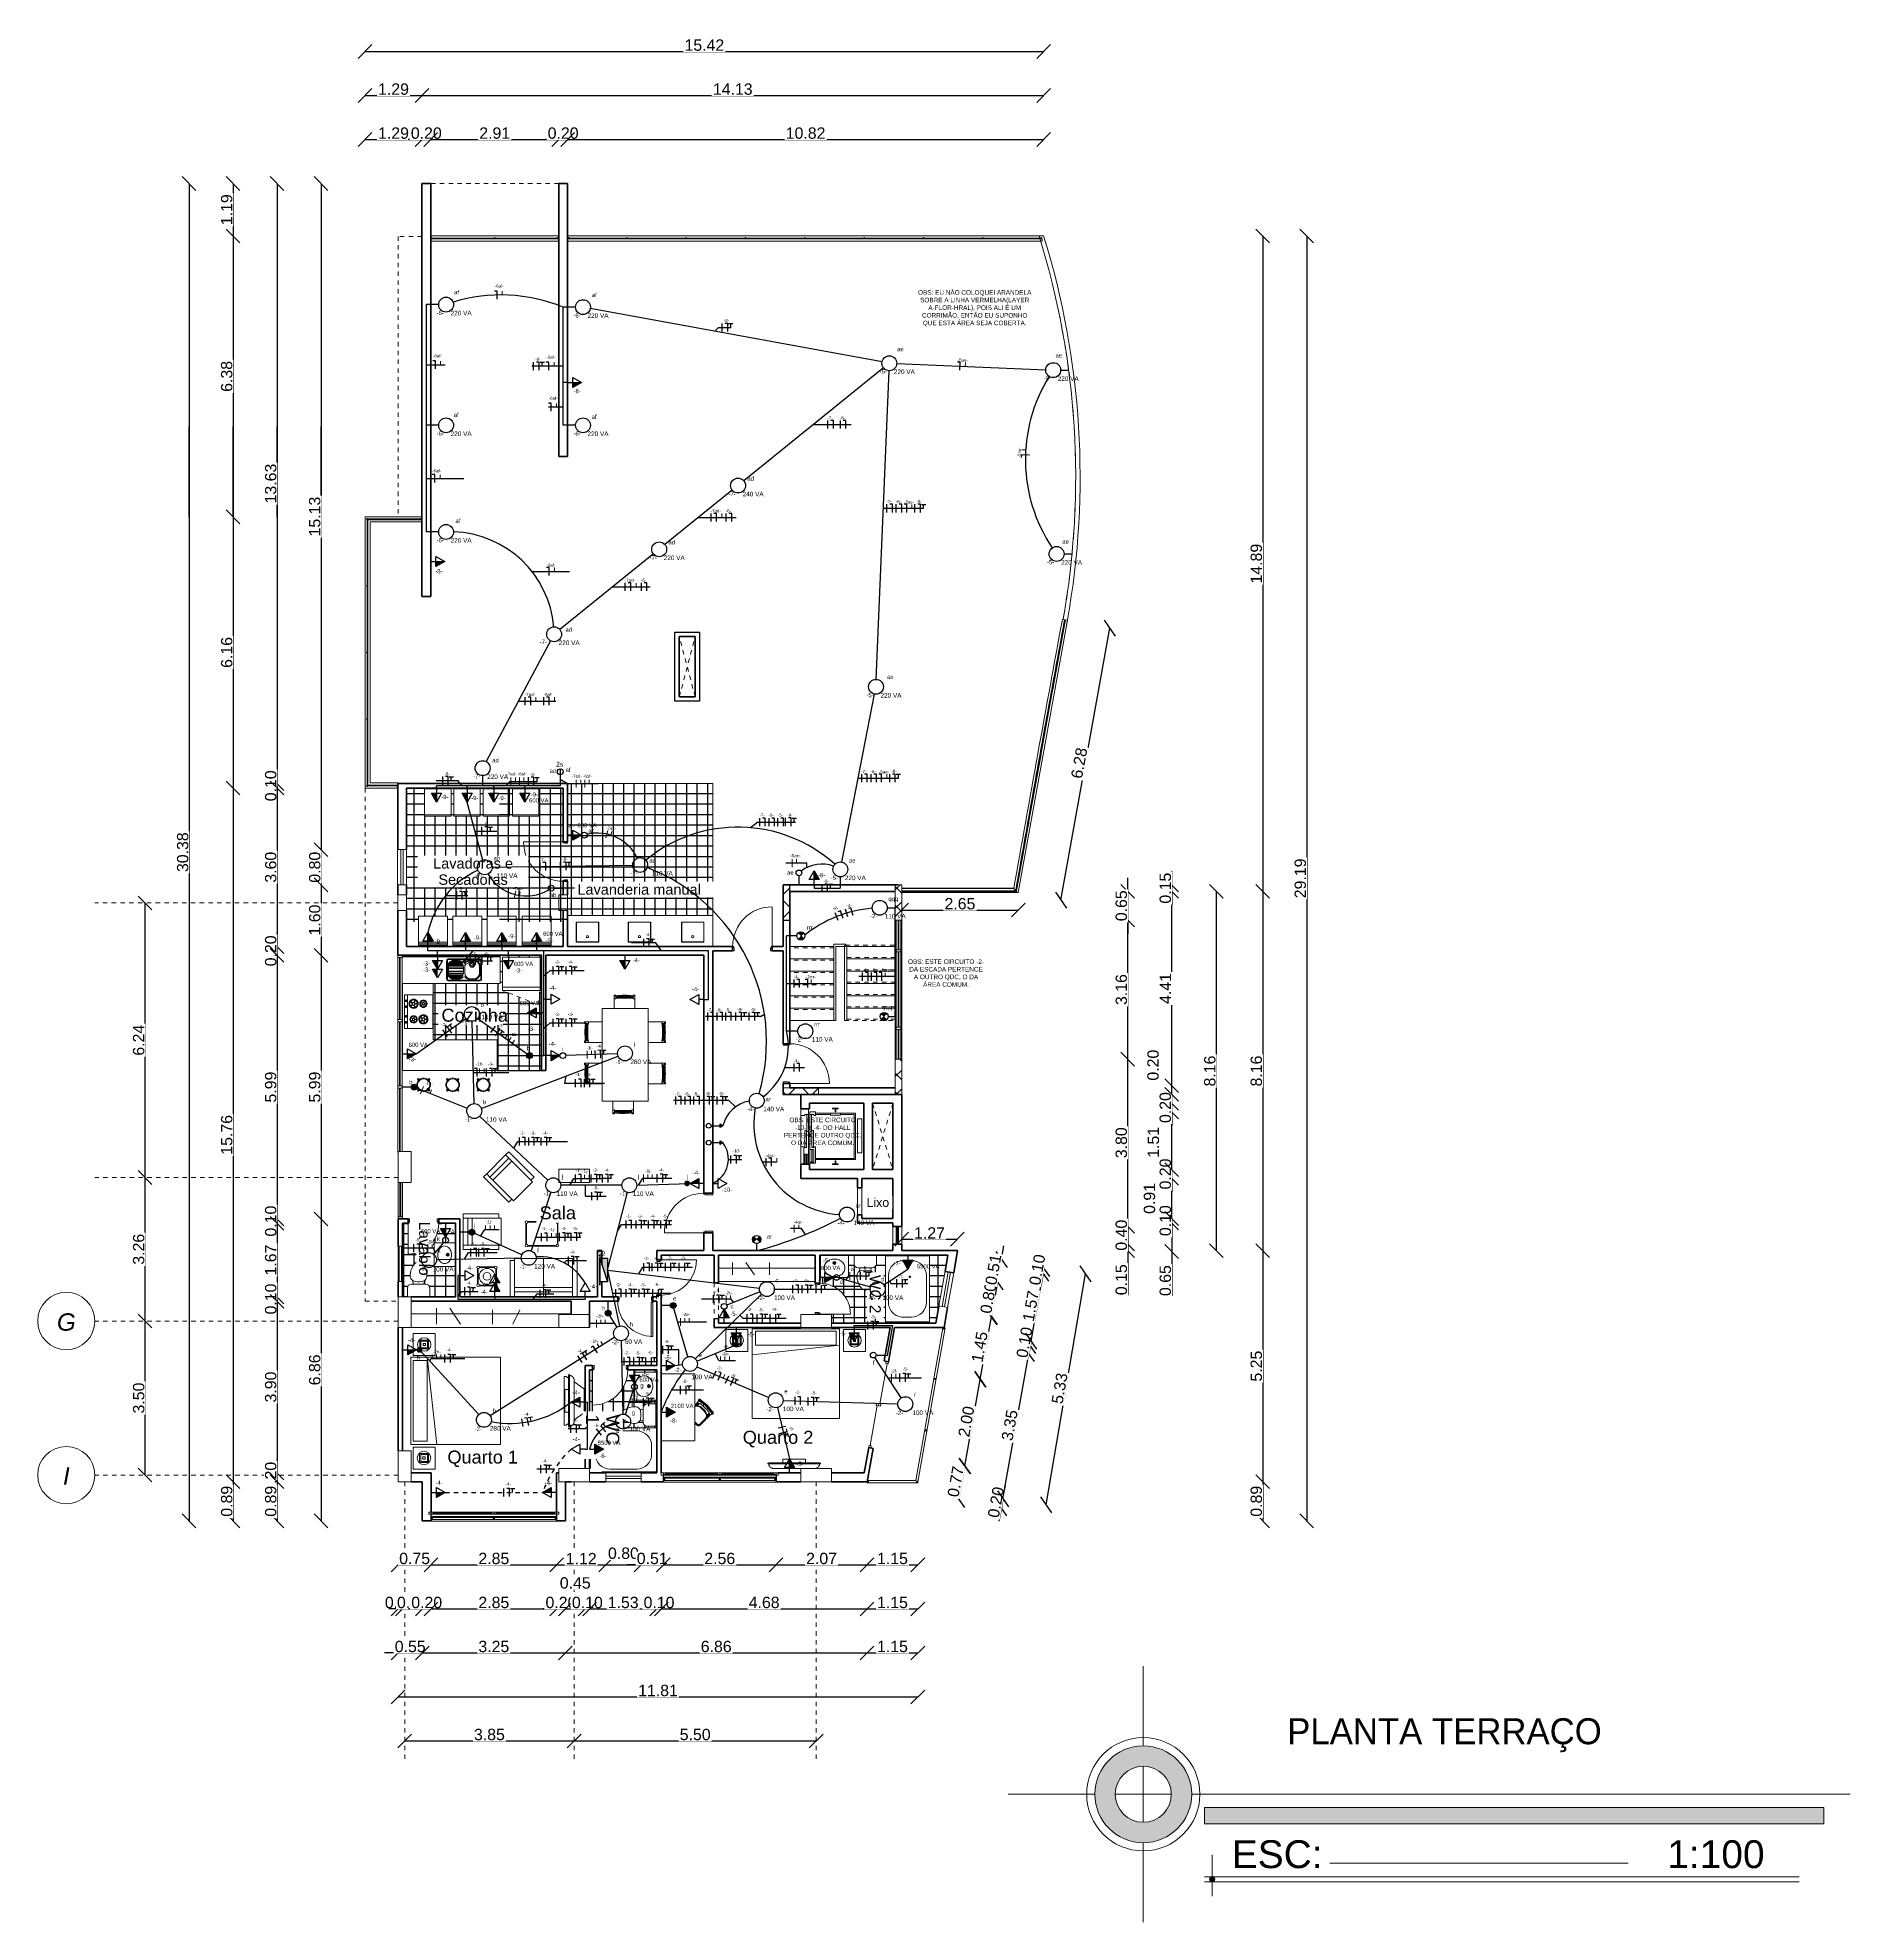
# Model space of a CAD drawing. Header units: metres. Extents: x -182 to 99, y 70 to 117.
# Drawn here: x 58.08 to 99.27, y 72.22 to 115.04 of the extents above; entities that cross this region are included whole.
import ezdxf

# ---------------------------------------------------------------- set-up
doc = ezdxf.new("R2010")
doc.units = ezdxf.units.M
doc.header["$LTSCALE"] = 0.01
for name, pattern in [('ACAD_ISO02W100', [15, 12, -3]), ('Basculante', [0.003969, 0.002381, -0.001587]), ('JIS_02_0.7', [1.35, 0.75, -0.6]), ('Oculto', [0.007144, 0.004763, -0.002381]), ('Trazo pequeño', [0.003, 0.002, -0.001]), ('TRAZOS2', [9.525, 6.35, -3.175])]:
    doc.linetypes.add(name, pattern=pattern)
for name, color, linetype, lineweight in [('A-ANNO-DIMS', 1, 'Continuous', 9), ('A-ANNO-TEXT', 2, 'Continuous', 9), ('A-DETL', 5, 'Continuous', 9), ('A-DETL-GENF', 3, 'Basculante', 9), ('A-DOOR', 1, 'Continuous', 9), ('A-DOOR-FRAM', 1, 'Continuous', 13), ('A-DOOR-GLAZ', 1, 'Continuous', 13), ('A-EQPM', 6, 'Continuous', 9), ('A-FLOR-CASE', 3, 'Continuous', 9), ('A-FLOR-HRAL', 1, 'Continuous', 9), ('A-FLOR-OTLN', 6, 'Continuous', 13), ('A-FLOR-PATT', 8, 'Continuous', 13), ('A-FLOR-STRS', 1, 'Continuous', 9), ('A-GENM', 6, 'Continuous', 9), ('A-GLAZ', 6, 'Continuous', 9), ('A-GLAZ-CWMG', 3, 'Continuous', 9), ('A-GLAZ-FRAM', 6, 'Continuous', 13), ('A-GLAZ-GLAS', 6, 'Continuous', 13), ('A-GLAZ-SILL', 1, 'Continuous', 9), ('A-WALL', 2, 'Continuous', 9), ('E-LITE-EQPM', 4, 'Continuous', 9), ('G-IMPT', 1, 'Continuous', 9), ('I-FURN', 6, 'Continuous', 9), ('P-SANR-FIXT', 6, 'Continuous', 9), ('referencia', 161, 'Continuous', 15), ('S-COLS', 6, 'Continuous', 9), ('S-GRID', 1, 'Continuous', 9), ('Sillas', 7, 'Continuous', 18), ('TEXTO', 120, 'Continuous', 50)]:
    doc.layers.add(name, color=color, linetype=linetype, lineweight=lineweight)
for name, color, linetype in [('FIAÇÃO', 10, 'Continuous'), ('Iluminação', 7, 'Continuous'), ('LEGENDA', 7, 'Continuous'), ('TOMADA', 7, 'ACAD_ISO02W100')]:
    doc.layers.add(name, color=color, linetype=linetype)
doc.styles.add('Arial', font='arial.ttf', dxfattribs={"height": 0.29506})
doc.styles.add('Arial_1', font='arial.ttf', dxfattribs={"height": 0.368825})
doc.styles.add('Arial_2', font='arial.ttf', dxfattribs={"height": 0.258177})
doc.styles.add('Arial_I', font='ariali.ttf', dxfattribs={"height": 0.491766})
doc.dimstyles.new('Diagonal', dxfattribs={"dimscale": 0.3048, "dimtxt": 0.258177, "dimasz": 1.025262, "dimexe": 0.984252, "dimexo": 0.615157, "dimgap": 0.04101, "dimtad": 1, "dimrnd": 0.01, "dimzin": 0, "dimdsep": 46, "dimtxsty": 'Arial_2', "dimblk1": 'OBLIQUE', "dimblk2": 'OBLIQUE', "dimsah": 1, "dimcen": 0.09, "dimse1": 1, "dimse2": 1, "dimazin": 0, "dimtfac": 1, "dimtix": 1, "dimtmove": 0, "dimatfit": 3, "dimfxl": 1, "dimtvp": 1, "dimtfill": 1, "dimtolj": 1, "dimtzin": 0, "dimarcsym": 2})
pattern_1 = [(0, (-100.5304, 1e-14), (0, 0.238125), []), (90, (-100.5304, 1e-14), (-0.238125, 0), [])]

# ---------------------------------------------------------------- blocks, each defined once
blk = doc.blocks.new('Pilar rectangular hormigón - 300 x 700 mm-553680-Nivel 9')
at = {"layer": 'S-COLS'}
for p, q in [((0.15, 0.35), (-0.15, 0.35)), ((-0.15, 0.35), (-0.15, -0.35)), ((0.15, -0.35), (0.15, 0.35)), ((-0.15, -0.35), (0.15, -0.35))]:
    blk.add_line(p, q, dxfattribs=at)
blk = doc.blocks.new('Tipo de barandal superior -  63-464217-Nivel 9')
at = {"layer": 'A-FLOR-HRAL'}
for p, q in [((1.324, -3.183), (1.324, -3.208)), ((1.349, -3.183), (1.324, -3.183)), ((1.324, -3.208), (1.324, -4.914)), ((1.594, -3.183), (1.349, -3.183)), ((1.374, -3.233), (1.374, -4.914)), ((1.594, -3.233), (1.374, -3.233)), ((1.594, -3.208), (1.594, -3.183)), ((1.324, -4.914), (1.374, -4.914))]:
    blk.add_line(p, q, dxfattribs=at)
blk = doc.blocks.new('Tipo de barandal superior -  63-V1-Nivel 9')
at = {"layer": 'A-FLOR-HRAL'}
for p, q in [((1.619, -3.208), (1.569, -3.208)), ((1.569, -4.914), (1.569, -3.208)), ((1.619, -4.914), (1.619, -3.208))]:
    blk.add_line(p, q, dxfattribs=at)
blk = doc.blocks.new('M_Cama-Estándar - 1981 x 2032 mm - Matrimonio grande-171284-Nivel 9')
at = {"layer": 'I-FURN'}
for p, q in [((-0.719, 0.97), (-0.719, -1.062)), ((-0.719, 0.97), (1.262, 0.97)), ((-0.643, 0.92), (-0.643, 0.602)), ((-0.643, 0.92), (1.186, 0.92)), ((1.186, 0.92), (1.186, 0.602)), ((1.262, 0.97), (1.262, -1.062)), ((1.262, 0.602), (-0.719, 0.384)), ((-0.643, 0.602), (1.186, 0.602)), ((-0.719, -1.062), (1.262, -1.062))]:
    blk.add_line(p, q, dxfattribs=at)
blk = doc.blocks.new('M_Puerta-Hueco - 0813 x 2134mm-226122-Nivel 9')
at = {"layer": 'A-DETL-GENF'}
for p, q in [((0.398, 0.05), (-0.415, 0.05)), ((-0.415, -0.05), (0.398, -0.05))]:
    blk.add_line(p, q, dxfattribs=at)
at = {"layer": 'A-DETL-GENF', "linetype": 'Continuous', "lineweight": 25}
for p, q in [((-0.415, 0.05), (-0.415, -0.05)), ((0.398, -0.05), (0.398, 0.05))]:
    blk.add_line(p, q, dxfattribs=at)
blk = doc.blocks.new('M_Retrete-Doméstico-3D - M_Retrete-Doméstico-3D-223781-Nivel 9')
at = {"layer": 'P-SANR-FIXT'}
for p, q in [((-0.253, 0.298), (-0.253, 0.495)), ((0.253, 0.495), (0.253, 0.298)), ((-0.188, 0.025), (-0.191, 0)), ((-0.191, 0), (-0.186, -0.051)), ((-0.184, 0.051), (-0.188, 0.025)), ((-0.177, 0.076), (-0.184, 0.051)), ((-0.163, 0.102), (-0.177, 0.076)), ((-0.132, 0.127), (-0.163, 0.102)), ((0.159, 0.204), (-0.159, 0.204)), ((-0.123, 0.204), (-0.132, 0.127)), ((-0.097, 0.14), (-0.132, 0.127)), ((-0.025, 0.152), (-0.097, 0.14)), ((0.025, 0.152), (-0.025, 0.152)), ((0.097, 0.14), (0.025, 0.152)), ((0.132, 0.127), (0.097, 0.14)), ((0.123, 0.204), (0.132, 0.127)), ((0.163, 0.102), (0.132, 0.127)), ((0.177, 0.076), (0.163, 0.102)), ((0.184, 0.051), (0.177, 0.076)), ((0.188, 0.025), (0.184, 0.051)), ((0.186, -0.051), (0.191, 0)), ((0.191, 0), (0.188, 0.025)), ((-0.186, -0.051), (-0.172, -0.102)), ((-0.172, -0.102), (-0.154, -0.152)), ((-0.154, -0.152), (-0.13, -0.203)), ((-0.13, -0.203), (-0.095, -0.254)), ((-0.095, -0.254), (-0.07, -0.279)), ((-0.07, -0.279), (-0.048, -0.292)), ((-0.048, -0.292), (-0.013, -0.305)), ((-0.013, -0.305), (0.013, -0.305)), ((0.013, -0.305), (0.048, -0.292)), ((0.048, -0.292), (0.07, -0.279)), ((0.07, -0.279), (0.095, -0.254)), ((0.095, -0.254), (0.13, -0.203)), ((0.13, -0.203), (0.154, -0.152)), ((0.154, -0.152), (0.172, -0.102)), ((0.172, -0.102), (0.186, -0.051))]:
    blk.add_line(p, q, dxfattribs=at)
for centre, start, end in [((-0.159, 0.298), 180, 270), ((0.159, 0.298), 270, 360)]:
    blk.add_arc(centre, 0.0946, start, end, dxfattribs=at)
blk = doc.blocks.new('M_Lavabo - Oval - 635 mm x 510 mm - Privado-224825-Nivel 9')
at = {"layer": 'P-SANR-FIXT'}
for p, q in [((1.142, -10.244), (1.142, -10.754)), ((1.777, -10.754), (1.777, -10.244)), ((1.142, -10.754), (1.777, -10.754))]:
    blk.add_line(p, q, dxfattribs=at)
at = {"layer": 'P-SANR-FIXT', "flags": 128}
for points in [[(1.221, -10.536), (1.223, -10.509), (1.229, -10.483), (1.239, -10.459), (1.253, -10.436), (1.269, -10.415), (1.288, -10.397), (1.309, -10.381), (1.332, -10.367), (1.356, -10.356), (1.381, -10.347), (1.407, -10.341), (1.433, -10.337), (1.459, -10.336), (1.486, -10.337), (1.512, -10.341), (1.538, -10.347), (1.563, -10.356), (1.587, -10.367), (1.61, -10.381), (1.631, -10.397), (1.65, -10.415), (1.666, -10.436), (1.679, -10.459), (1.689, -10.483), (1.696, -10.509), (1.698, -10.536)], [(1.698, -10.536), (1.696, -10.562), (1.689, -10.588), (1.679, -10.612), (1.666, -10.635), (1.65, -10.656), (1.631, -10.675), (1.61, -10.691), (1.587, -10.704), (1.563, -10.716), (1.538, -10.724), (1.512, -10.73), (1.486, -10.734), (1.459, -10.735), (1.433, -10.734), (1.407, -10.73), (1.381, -10.724), (1.356, -10.716), (1.332, -10.704), (1.309, -10.691), (1.288, -10.675), (1.269, -10.656), (1.253, -10.635), (1.239, -10.612), (1.229, -10.588), (1.223, -10.562), (1.221, -10.536)]]:
    blk.add_lwpolyline(points, dxfattribs=at)
at = {"layer": 'P-SANR-FIXT'}
for radius, start, end in [(0.0349, 0, 180), (0.0349, 180, 360), (0.016, 0, 180), (0.016, 0, 180), (0.016, 180, 0), (0.016, 180, 0)]:
    blk.add_arc((1.459, -10.422), radius, start, end, dxfattribs=at)
blk = doc.blocks.new('Puerta de 1 hoja - 70 x 210 cm-216926-Nivel 9')
at = {"layer": 'A-DOOR', "lineweight": 13}
blk.add_line((0.617, 0.05), (0.617, 0.75), dxfattribs=at)
blk.add_arc((0.617, 0.05), 0.7, 90, 180, dxfattribs=at)
at = {"layer": 'A-DOOR-FRAM'}
for p, q in [((-0.083, 0.06), (-0.153, 0.06)), ((-0.153, 0.06), (-0.153, 0.05)), ((-0.083, 0.05), (-0.083, 0.06)), ((-0.058, 0.05), (-0.083, 0.05)), ((-0.058, 0.015), (-0.058, 0.05)), ((-0.048, 0.015), (-0.058, 0.015)), ((-0.048, -0.05), (-0.048, 0.015)), ((0.592, 0.015), (0.582, 0.015)), ((0.582, 0.015), (0.582, -0.05)), ((0.617, 0.05), (0.592, 0.05)), ((0.592, 0.05), (0.592, 0.015)), ((0.625, 0.06), (0.617, 0.06)), ((0.617, 0.06), (0.617, 0.05)), ((-0.158, -0.05), (-0.158, -0.06)), ((-0.158, -0.06), (-0.083, -0.06)), ((-0.083, -0.06), (-0.083, -0.05)), ((-0.083, -0.05), (-0.048, -0.05)), ((0.582, -0.05), (0.617, -0.05)), ((0.617, -0.05), (0.617, -0.06)), ((0.617, -0.06), (0.625, -0.06))]:
    blk.add_line(p, q, dxfattribs=at)
blk = doc.blocks.new('M_Bañera de hidromasaje - 1500 mm x 1000 mm - Privado-227337-Nivel 9')
at = {"layer": 'P-SANR-FIXT'}
for p, q in [((0, 0), (0, 1)), ((0, 1), (1.5, 1)), ((0.446, 0.933), (1.054, 0.933)), ((1.5, 1), (1.5, 0)), ((0.11, 0.404), (0.11, 0.596)), ((1.39, 0.596), (1.39, 0.404)), ((1.054, 0.067), (0.446, 0.067)), ((1.5, 0), (0, 0))]:
    blk.add_line(p, q, dxfattribs=at)
blk.add_circle((0.478, 0.556), 0.02, dxfattribs=at)
for centre, start, end in [((0.446, 0.596), 90, 180), ((1.054, 0.596), 360, 90), ((0.446, 0.404), 180, 270), ((1.054, 0.404), 270, 0)]:
    blk.add_arc(centre, 0.337, start, end, dxfattribs=at)
blk = doc.blocks.new('M_Refrigerador - 850 x 760 mm-228628-Nivel 9')
at = {"layer": 'A-EQPM'}
for p, q in [((-0.479, -0.338), (-0.479, 0.346)), ((-0.479, 0.346), (0.371, 0.346)), ((0.371, 0.346), (0.371, -0.338)), ((0.371, -0.338), (-0.479, -0.338)), ((-0.479, -0.338), (-0.479, -0.414)), ((0.371, -0.338), (-0.479, -0.338)), ((0.371, -0.341), (-0.479, -0.341)), ((-0.479, -0.341), (-0.479, -0.414)), ((-0.479, -0.414), (0.371, -0.414)), ((-0.479, -0.414), (0.371, -0.414)), ((0.371, -0.414), (0.371, -0.338)), ((0.371, -0.414), (0.371, -0.341))]:
    blk.add_line(p, q, dxfattribs=at)
at = {"layer": 'A-EQPM', "linetype": 'Oculto'}
blk.add_line((0.309, -0.732), (-0.479, -0.414), dxfattribs=at)
blk.add_arc((-0.479, -0.414), 0.85, 338.0035, 0, dxfattribs=at)
blk = doc.blocks.new('M_TV - Pantalla plana - 1190mm-242449-Nivel 9')
at = {"layer": 'I-FURN'}
for p, q in [((0.465, 0.059), (-0.154, 0.059)), ((-0.603, -0.051), (-0.603, -0.066)), ((-0.603, -0.051), (-0.588, -0.051)), ((-0.588, -0.066), (-0.603, -0.066)), ((-0.588, -0.051), (0.58, -0.051)), ((0.58, -0.066), (-0.588, -0.066)), ((-0.583, -0.066), (-0.583, -0.069)), ((0.575, -0.069), (-0.583, -0.069)), ((-0.263, -0.151), (-0.263, -0.069)), ((0.255, -0.151), (-0.263, -0.151)), ((0.255, -0.069), (0.255, -0.151)), ((0.575, -0.069), (0.575, -0.066)), ((0.58, -0.051), (0.595, -0.051)), ((0.595, -0.066), (0.58, -0.066)), ((0.595, -0.066), (0.595, -0.051))]:
    blk.add_line(p, q, dxfattribs=at)
for points in [[(-0.473, 0.059), (-0.477, 0.059), (-0.487, 0.058), (-0.501, 0.055), (-0.512, 0.051), (-0.521, 0.047), (-0.528, 0.044), (-0.534, 0.04), (-0.54, 0.036), (-0.545, 0.031), (-0.55, 0.026), (-0.555, 0.021), (-0.56, 0.016), (-0.564, 0.01), (-0.569, 0.002), (-0.574, -0.009), (-0.581, -0.027), (-0.582, -0.042), (-0.583, -0.051)], [(0.465, 0.059), (0.469, 0.059), (0.479, 0.058), (0.493, 0.055), (0.505, 0.051), (0.513, 0.047), (0.52, 0.044), (0.526, 0.04), (0.532, 0.036), (0.537, 0.031), (0.542, 0.026), (0.547, 0.021), (0.552, 0.016), (0.556, 0.01), (0.561, 0.002), (0.567, -0.009), (0.573, -0.027), (0.575, -0.042), (0.575, -0.051)]]:
    blk.add_open_spline(points, degree=3, knots=[0, 0, 0, 0, 0.083333, 0.166667, 0.25, 0.291667, 0.333333, 0.375, 0.416667, 0.458333, 0.5, 0.541667, 0.583333, 0.625, 0.666667, 0.75, 0.833333, 1, 1, 1, 1], dxfattribs=at)
blk = doc.blocks.new('Seating25 - 12ZSTG25_dwg-262775-Nivel 9')
at = {"layer": 'G-IMPT'}
for p, q in [((-0.135, 0.078), (-0.153, 0.027)), ((-0.153, 0.027), (-0.153, -0.027)), ((-0.137, 0.024), (-0.153, 0.027)), ((-0.142, 0.124), (-0.124, 0.142)), ((-0.117, 0.099), (-0.142, 0.124)), ((-0.12, 0.07), (-0.137, 0.024)), ((-0.137, -0.024), (-0.137, 0.024)), ((-0.1, 0.119), (-0.135, 0.078)), ((-0.135, 0.078), (-0.12, 0.07)), ((-0.128, 0.086), (-0.128, 0.11)), ((-0.101, 0.119), (-0.124, 0.142)), ((-0.089, 0.107), (-0.12, 0.07)), ((-0.11, 0.128), (-0.085, 0.128)), ((-0.053, 0.146), (-0.1, 0.119)), ((-0.1, 0.119), (-0.089, 0.107)), ((-0.048, 0.131), (-0.089, 0.107)), ((-0.053, 0.146), (0, 0.156)), ((-0.053, 0.146), (-0.048, 0.131)), ((0, 0.139), (-0.048, 0.131)), ((0.053, 0.146), (0, 0.156)), ((0, 0.139), (0, 0.156)), ((0.048, 0.131), (0, 0.139)), ((0.048, 0.131), (0.053, 0.146)), ((0.089, 0.107), (0.048, 0.131)), ((0.1, 0.119), (0.053, 0.146)), ((0.085, 0.128), (0.11, 0.128)), ((0.089, 0.107), (0.1, 0.119)), ((0.12, 0.07), (0.089, 0.107)), ((0.135, 0.078), (0.1, 0.119)), ((0.101, 0.119), (0.124, 0.142)), ((0.117, 0.099), (0.142, 0.124)), ((0.135, 0.078), (0.12, 0.07)), ((0.137, 0.024), (0.12, 0.07)), ((0.124, 0.142), (0.142, 0.124)), ((0.128, 0.086), (0.128, 0.11)), ((0.135, 0.078), (0.153, 0.027)), ((0.137, 0.024), (0.153, 0.027)), ((0.137, -0.024), (0.137, 0.024)), ((0.153, -0.027), (0.153, 0.027)), ((-0.137, -0.024), (-0.153, -0.027)), ((-0.135, -0.078), (-0.153, -0.027)), ((-0.117, -0.099), (-0.142, -0.124)), ((-0.124, -0.142), (-0.142, -0.124)), ((-0.137, -0.024), (-0.12, -0.07)), ((-0.12, -0.07), (-0.135, -0.078)), ((-0.135, -0.078), (-0.1, -0.119)), ((-0.128, -0.11), (-0.128, -0.086)), ((-0.101, -0.119), (-0.124, -0.142)), ((-0.12, -0.07), (-0.089, -0.107)), ((-0.085, -0.128), (-0.11, -0.128)), ((-0.1, -0.119), (-0.089, -0.107)), ((-0.1, -0.119), (-0.053, -0.146)), ((-0.089, -0.107), (-0.048, -0.131)), ((-0.048, -0.131), (-0.053, -0.146)), ((-0.053, -0.146), (0, -0.156)), ((-0.048, -0.131), (0, -0.139)), ((0, -0.139), (0.048, -0.131)), ((0, -0.139), (0, -0.156)), ((0, -0.156), (0.053, -0.146)), ((0.048, -0.131), (0.089, -0.107)), ((0.048, -0.131), (0.053, -0.146)), ((0.1, -0.119), (0.053, -0.146)), ((0.11, -0.128), (0.085, -0.128)), ((0.089, -0.107), (0.12, -0.07)), ((0.1, -0.119), (0.089, -0.107)), ((0.1, -0.119), (0.135, -0.078)), ((0.124, -0.142), (0.101, -0.119)), ((0.142, -0.124), (0.117, -0.099)), ((0.137, -0.024), (0.12, -0.07)), ((0.135, -0.078), (0.12, -0.07)), ((0.124, -0.142), (0.142, -0.124)), ((0.128, -0.11), (0.128, -0.086)), ((0.135, -0.078), (0.153, -0.027)), ((0.153, -0.027), (0.137, -0.024))]:
    blk.add_line(p, q, dxfattribs=at)
blk = doc.blocks.new('Seating25 - Seating25-263138-Nivel 9')
blk.add_blockref('Seating25 - 12ZSTG25_dwg-262775-Nivel 9', (0, 0))
blk = doc.blocks.new('Table basse - Centre en verre - Table basse - Centre en verre 2-258564-Nivel 9')
at = {"layer": 'I-FURN'}
for p, q in [((0.265, 0.289), (-0.235, 0.289)), ((-0.235, 0.289), (-0.235, -0.211)), ((-0.085, -0.061), (-0.085, 0.139)), ((-0.085, 0.139), (0.115, 0.139)), ((-0.085, -0.061), (-0.085, 0.139)), ((-0.085, 0.139), (0.115, 0.139)), ((0.115, 0.139), (0.115, -0.061)), ((0.115, 0.139), (0.115, -0.061)), ((0.265, -0.211), (0.265, 0.289)), ((-0.235, -0.211), (0.265, -0.211)), ((0.115, -0.061), (-0.085, -0.061)), ((0.115, -0.061), (-0.085, -0.061))]:
    blk.add_line(p, q, dxfattribs=at)
blk = doc.blocks.new('Lampe de bureau - Hémisphérique - Incandescente 60 watts -259517-Nivel 9')
at = {"layer": 'E-LITE-EQPM'}
for p, q in [((-0.0762, -0.0762), (-0.0762, 0.0762)), ((-0.0762, 0.0762), (0.0762, 0.0762)), ((-0.0254, -0.0254), (-0.0254, 0.0254)), ((-0.0254, 0.0254), (0.0254, 0.0254)), ((0.0254, 0.0254), (0.0254, -0.0254)), ((0.0762, 0.0762), (0.0762, -0.0762)), ((0.0762, -0.0762), (-0.0762, -0.0762)), ((0.0254, -0.0254), (-0.0254, -0.0254))]:
    blk.add_line(p, q, dxfattribs=at)
for start, end in [(360, 180), (180, 360)]:
    blk.add_arc((0, 0), 0.1524, start, end, dxfattribs=at)
blk = doc.blocks.new('M_Mueble para TV - M_Mueble para TV-241395-Nivel 9')
at = {"layer": 'I-FURN'}
for p, q in [((0.4, 0), (-0.15, 0)), ((0.555, -0.23), (0.4, 0)), ((-0.39, -0.358), (-0.425, -0.41)), ((-0.425, -0.41), (-0.425, -0.46)), ((-0.15, 0), (-0.304, -0.23)), ((0.675, -0.41), (0.64, -0.358)), ((0.675, -0.46), (0.675, -0.41)), ((-0.425, -0.46), (0.675, -0.46))]:
    blk.add_line(p, q, dxfattribs=at)
blk = doc.blocks.new('M_TV - Pantalla plana - 1190mm-V2-Nivel 9')
at = {"layer": 'I-FURN'}
for p, q in [((0.465, 0.059), (-0.473, 0.059)), ((-0.603, -0.051), (-0.603, -0.066)), ((-0.603, -0.051), (-0.588, -0.051)), ((-0.588, -0.066), (-0.603, -0.066)), ((-0.588, -0.051), (0.58, -0.051)), ((0.58, -0.066), (-0.588, -0.066)), ((-0.583, -0.066), (-0.583, -0.069)), ((0.575, -0.069), (-0.583, -0.069)), ((-0.263, -0.151), (-0.263, -0.069)), ((0.255, -0.151), (-0.263, -0.151)), ((0.255, -0.069), (0.255, -0.151)), ((0.575, -0.069), (0.575, -0.066)), ((0.58, -0.051), (0.595, -0.051)), ((0.595, -0.066), (0.58, -0.066)), ((0.595, -0.066), (0.595, -0.051))]:
    blk.add_line(p, q, dxfattribs=at)
for points in [[(-0.473, 0.059), (-0.477, 0.059), (-0.487, 0.058), (-0.501, 0.055), (-0.512, 0.051), (-0.521, 0.047), (-0.528, 0.044), (-0.534, 0.04), (-0.54, 0.036), (-0.545, 0.031), (-0.55, 0.026), (-0.555, 0.021), (-0.56, 0.016), (-0.564, 0.01), (-0.569, 0.002), (-0.574, -0.009), (-0.581, -0.027), (-0.582, -0.042), (-0.583, -0.051)], [(0.465, 0.059), (0.469, 0.059), (0.479, 0.058), (0.493, 0.055), (0.505, 0.051), (0.513, 0.047), (0.52, 0.044), (0.526, 0.04), (0.532, 0.036), (0.537, 0.031), (0.542, 0.026), (0.547, 0.021), (0.552, 0.016), (0.556, 0.01), (0.561, 0.002), (0.567, -0.009), (0.573, -0.027), (0.575, -0.042), (0.575, -0.051)]]:
    blk.add_open_spline(points, degree=3, knots=[0, 0, 0, 0, 0.083333, 0.166667, 0.25, 0.291667, 0.333333, 0.375, 0.416667, 0.458333, 0.5, 0.541667, 0.583333, 0.625, 0.666667, 0.75, 0.833333, 1, 1, 1, 1], dxfattribs=at)
blk = doc.blocks.new('Puerta de 1 hoja - 80 x 210 cm-196792-Nivel 9')
at = {"layer": 'A-DOOR', "lineweight": 13}
blk.add_line((0.667, -0.05), (0.667, -0.85), dxfattribs=at)
blk.add_arc((0.667, -0.05), 0.8, 180, 270, dxfattribs=at)
at = {"layer": 'A-DOOR-FRAM'}
for p, q in [((-0.208, 0.06), (-0.133, 0.06)), ((-0.208, 0.05), (-0.208, 0.06)), ((-0.133, 0.06), (-0.133, 0.05)), ((-0.133, 0.05), (-0.098, 0.05)), ((-0.098, 0.05), (-0.098, -0.015)), ((0.632, -0.015), (0.632, 0.05)), ((0.632, 0.05), (0.667, 0.05)), ((0.667, 0.05), (0.667, 0.06)), ((0.667, 0.06), (0.742, 0.06)), ((0.742, 0.06), (0.742, 0.05)), ((-0.203, -0.06), (-0.203, -0.05)), ((-0.133, -0.06), (-0.203, -0.06)), ((-0.133, -0.05), (-0.133, -0.06)), ((-0.108, -0.05), (-0.133, -0.05)), ((-0.108, -0.015), (-0.108, -0.05)), ((-0.098, -0.015), (-0.108, -0.015)), ((0.642, -0.015), (0.632, -0.015)), ((0.642, -0.05), (0.642, -0.015)), ((0.667, -0.05), (0.642, -0.05)), ((0.667, -0.06), (0.667, -0.05)), ((0.737, -0.06), (0.667, -0.06)), ((0.737, -0.05), (0.737, -0.06))]:
    blk.add_line(p, q, dxfattribs=at)
blk = doc.blocks.new('M_Retrete-Doméstico-3D - M_Retrete-Doméstico-3D-V4-Nivel 9')
at = {"layer": 'P-SANR-FIXT'}
for p, q in [((-0.253, 0.495), (0.253, 0.495)), ((-0.253, 0.298), (-0.253, 0.495)), ((0.253, 0.495), (0.253, 0.298)), ((-0.188, 0.025), (-0.191, 0)), ((-0.191, 0), (-0.186, -0.051)), ((-0.184, 0.051), (-0.188, 0.025)), ((-0.177, 0.076), (-0.184, 0.051)), ((-0.163, 0.102), (-0.177, 0.076)), ((-0.132, 0.127), (-0.163, 0.102)), ((0.159, 0.204), (-0.159, 0.204)), ((-0.123, 0.204), (-0.132, 0.127)), ((-0.097, 0.14), (-0.132, 0.127)), ((-0.025, 0.152), (-0.097, 0.14)), ((0.025, 0.152), (-0.025, 0.152)), ((0.097, 0.14), (0.025, 0.152)), ((0.132, 0.127), (0.097, 0.14)), ((0.123, 0.204), (0.132, 0.127)), ((0.163, 0.102), (0.132, 0.127)), ((0.177, 0.076), (0.163, 0.102)), ((0.184, 0.051), (0.177, 0.076)), ((0.188, 0.025), (0.184, 0.051)), ((0.186, -0.051), (0.191, 0)), ((0.191, 0), (0.188, 0.025)), ((-0.186, -0.051), (-0.172, -0.102)), ((-0.172, -0.102), (-0.154, -0.152)), ((-0.154, -0.152), (-0.13, -0.203)), ((-0.13, -0.203), (-0.095, -0.254)), ((-0.095, -0.254), (-0.07, -0.279)), ((-0.07, -0.279), (-0.048, -0.292)), ((-0.048, -0.292), (-0.013, -0.305)), ((-0.013, -0.305), (0.013, -0.305)), ((0.013, -0.305), (0.048, -0.292)), ((0.048, -0.292), (0.07, -0.279)), ((0.07, -0.279), (0.095, -0.254)), ((0.095, -0.254), (0.13, -0.203)), ((0.13, -0.203), (0.154, -0.152)), ((0.154, -0.152), (0.172, -0.102)), ((0.172, -0.102), (0.186, -0.051))]:
    blk.add_line(p, q, dxfattribs=at)
for centre, start, end in [((-0.159, 0.298), 180, 270), ((0.159, 0.298), 270, 360)]:
    blk.add_arc(centre, 0.0946, start, end, dxfattribs=at)
blk = doc.blocks.new('M_Bañera de hidromasaje - 1500 mm x 1000 mm - Privado-V5-Nivel 9')
at = {"layer": 'P-SANR-FIXT'}
for p, q in [((0, 0.08), (0, 1)), ((0, 1), (1.5, 1)), ((0.446, 0.933), (1.054, 0.933)), ((1.5, 1), (1.5, 0)), ((0.11, 0.404), (0.11, 0.596)), ((1.39, 0.596), (1.39, 0.404)), ((1.054, 0.067), (0.446, 0.067)), ((1.5, 0), (0.26, 0))]:
    blk.add_line(p, q, dxfattribs=at)
blk.add_circle((0.478, 0.556), 0.02, dxfattribs=at)
for centre, start, end in [((0.446, 0.596), 90, 180), ((1.054, 0.596), 360, 90), ((0.446, 0.404), 180, 270), ((1.054, 0.404), 270, 0)]:
    blk.add_arc(centre, 0.337, start, end, dxfattribs=at)
blk = doc.blocks.new('Puerta de 1 hoja - 80 x 210 cm-157248-Nivel 9')
at = {"layer": 'A-DOOR', "lineweight": 13}
blk.add_line((0.667, 0.05), (0.667, 0.85), dxfattribs=at)
blk.add_arc((0.667, 0.05), 0.8, 90, 180, dxfattribs=at)
at = {"layer": 'A-DOOR-FRAM'}
for p, q in [((-0.133, 0.06), (-0.203, 0.06)), ((-0.203, 0.06), (-0.203, 0.05)), ((-0.133, 0.05), (-0.133, 0.06)), ((-0.108, 0.05), (-0.133, 0.05)), ((-0.108, 0.015), (-0.108, 0.05)), ((-0.098, 0.015), (-0.108, 0.015)), ((-0.098, -0.05), (-0.098, 0.015)), ((0.642, 0.015), (0.632, 0.015)), ((0.632, 0.015), (0.632, -0.05)), ((0.667, 0.05), (0.642, 0.05)), ((0.642, 0.05), (0.642, 0.015)), ((0.737, 0.06), (0.667, 0.06)), ((0.667, 0.06), (0.667, 0.05)), ((-0.208, -0.05), (-0.208, -0.06)), ((-0.208, -0.06), (-0.133, -0.06)), ((-0.133, -0.06), (-0.133, -0.05)), ((-0.133, -0.05), (-0.098, -0.05)), ((0.632, -0.05), (0.667, -0.05)), ((0.667, -0.05), (0.667, -0.06)), ((0.667, -0.06), (0.742, -0.06)), ((0.742, -0.06), (0.742, -0.05))]:
    blk.add_line(p, q, dxfattribs=at)
blk = doc.blocks.new('M_Escritorio - 1525 x 762 mm-356655-Nivel 9')
at = {"layer": 'I-FURN'}
for p, q in [((-0.0005, 0.762), (-0.0005, 0)), ((1.5245, 0), (1.5245, 0.762)), ((-0.0005, 0), (1.5245, 0))]:
    blk.add_line(p, q, dxfattribs=at)
blk = doc.blocks.new('Seating28 - 12ZSTG28_dwg-156282-Nivel 9')
at = {"layer": 'G-IMPT'}
for p, q in [((-0.045, 0.187), (-0.042, 0.26)), ((-0.042, 0.114), (-0.045, 0.187)), ((-0.045, 0.187), (-0.04, 0.187)), ((-0.032, 0.335), (-0.042, 0.26)), ((-0.042, 0.26), (-0.037, 0.259)), ((-0.042, 0.26), (-0.037, 0.259)), ((-0.032, 0.039), (-0.042, 0.114)), ((-0.042, 0.114), (-0.037, 0.114)), ((-0.042, 0.114), (-0.037, 0.114)), ((-0.04, 0.187), (-0.037, 0.259)), ((-0.04, 0.187), (-0.037, 0.259)), ((-0.04, 0.187), (-0.037, 0.114)), ((-0.031, 0.187), (-0.04, 0.187)), ((-0.037, 0.114), (-0.04, 0.187)), ((-0.037, 0.259), (-0.028, 0.334)), ((-0.028, 0.334), (-0.037, 0.259)), ((-0.027, 0.258), (-0.037, 0.259)), ((-0.037, 0.259), (-0.027, 0.258)), ((-0.027, 0.115), (-0.037, 0.114)), ((-0.037, 0.114), (-0.027, 0.115)), ((-0.028, 0.039), (-0.037, 0.114)), ((-0.028, 0.039), (-0.037, 0.114)), ((-0.032, 0.335), (-0.016, 0.408)), ((-0.032, 0.335), (-0.028, 0.334)), ((-0.032, 0.335), (-0.028, 0.334)), ((-0.032, 0.039), (-0.016, -0.035)), ((-0.032, 0.039), (-0.028, 0.039)), ((-0.032, 0.039), (-0.028, 0.039)), ((-0.031, 0.187), (-0.027, 0.258)), ((-0.031, 0.187), (-0.02, 0.187)), ((-0.031, 0.187), (-0.027, 0.115)), ((-0.029, 0.386), (-0.03, 0.382)), ((-0.029, 0.386), (-0.03, 0.382)), ((-0.03, 0.382), (-0.03, 0.377)), ((-0.03, 0.382), (-0.03, 0.377)), ((-0.025, 0.37), (-0.03, 0.382)), ((-0.03, 0.377), (-0.028, 0.373)), ((-0.03, 0.377), (-0.028, 0.373)), ((-0.025, 0.003), (-0.03, -0.008)), ((-0.029, 0.386), (-0.027, 0.389)), ((-0.027, 0.389), (-0.029, 0.386)), ((-0.011, 0.407), (-0.028, 0.334)), ((-0.011, 0.407), (-0.028, 0.334)), ((-0.025, 0.37), (-0.028, 0.373)), ((-0.025, 0.37), (-0.028, 0.373)), ((-0.018, 0.331), (-0.028, 0.334)), ((-0.028, 0.334), (-0.018, 0.331)), ((-0.018, 0.042), (-0.028, 0.039)), ((-0.028, 0.039), (-0.018, 0.042)), ((-0.028, 0.039), (-0.011, -0.034)), ((-0.011, -0.034), (-0.028, 0.039)), ((-0.025, 0.003), (-0.028, 0)), ((-0.025, 0.003), (-0.028, 0)), ((-0.023, 0.392), (-0.027, 0.389)), ((-0.023, 0.392), (-0.027, 0.389)), ((-0.025, 0.37), (-0.027, 0.389)), ((-0.027, 0.258), (-0.018, 0.331)), ((-0.017, 0.257), (-0.027, 0.258)), ((-0.017, 0.257), (-0.027, 0.258)), ((-0.017, 0.117), (-0.027, 0.115)), ((-0.017, 0.117), (-0.027, 0.115)), ((-0.018, 0.042), (-0.027, 0.115)), ((-0.025, 0.003), (-0.027, -0.016)), ((-0.02, 0.389), (-0.025, 0.37)), ((-0.024, 0.372), (-0.025, 0.37)), ((-0.025, 0.003), (-0.024, 0.001)), ((-0.025, 0.003), (-0.02, -0.016)), ((-0.023, 0.392), (-0.019, 0.393)), ((-0.019, 0.393), (-0.023, 0.392)), ((-0.02, 0.187), (-0.017, 0.257)), ((-0.02, 0.187), (-0.017, 0.257)), ((-0.02, 0.187), (-0.017, 0.117)), ((-0.017, 0.117), (-0.02, 0.187)), ((-0.011, 0.187), (-0.02, 0.187)), ((-0.002, 0.403), (-0.018, 0.331)), ((-0.018, 0.331), (-0.008, 0.329)), ((-0.008, 0.329), (-0.018, 0.331)), ((-0.008, 0.044), (-0.018, 0.042)), ((-0.008, 0.044), (-0.018, 0.042)), ((-0.018, 0.042), (-0.002, -0.03)), ((-0.017, 0.257), (-0.008, 0.329)), ((-0.008, 0.329), (-0.017, 0.257)), ((-0.009, 0.255), (-0.017, 0.257)), ((-0.009, 0.255), (-0.017, 0.257)), ((-0.009, 0.118), (-0.017, 0.117)), ((-0.009, 0.118), (-0.017, 0.117)), ((-0.008, 0.044), (-0.017, 0.117)), ((-0.008, 0.044), (-0.017, 0.117)), ((-0.007, 0.418), (-0.016, 0.408)), ((-0.016, 0.408), (-0.011, 0.407)), ((-0.011, 0.407), (-0.016, 0.408)), ((-0.016, 0.408), (-0.011, 0.407)), ((-0.011, 0.407), (-0.006, 0.413)), ((-0.011, 0.407), (-0.006, 0.413)), ((-0.002, 0.403), (-0.011, 0.407)), ((-0.002, 0.403), (-0.011, 0.407)), ((-0.011, 0.187), (-0.009, 0.255)), ((-0.009, 0.118), (-0.011, 0.187)), ((0.001, 0.327), (-0.009, 0.255)), ((0.034, 0.247), (-0.009, 0.255)), ((0.034, 0.126), (-0.009, 0.118)), ((0.001, 0.047), (-0.009, 0.118)), ((-0.008, 0.329), (0.008, 0.399)), ((0.008, 0.399), (-0.008, 0.329)), ((0.001, 0.327), (-0.008, 0.329)), ((0.001, 0.327), (-0.008, 0.329)), ((0.001, 0.047), (-0.008, 0.044)), ((0.001, 0.047), (-0.008, 0.044)), ((-0.008, 0.044), (0.008, -0.026)), ((0.008, -0.026), (-0.008, 0.044)), ((-0.007, 0.418), (0.006, 0.418)), ((-0.007, 0.418), (-0.006, 0.413)), ((0.002, 0.413), (-0.006, 0.413)), ((-0.002, 0.403), (-0.006, 0.413)), ((0.002, 0.413), (-0.006, 0.413)), ((-0.002, 0.403), (0.002, 0.413)), ((-0.002, 0.403), (0.008, 0.407)), ((-0.002, 0.403), (0.008, 0.399)), ((0.008, 0.399), (-0.002, 0.403)), ((0.016, 0.396), (0.001, 0.327)), ((0.043, 0.31), (0.001, 0.327)), ((0.043, 0.063), (0.001, 0.047)), ((0.016, -0.023), (0.001, 0.047)), ((0.006, 0.418), (0.002, 0.413)), ((0.002, 0.413), (0.008, 0.407)), ((0.002, 0.413), (0.008, 0.407)), ((0.048, 0.394), (0.006, 0.418)), ((0.006, 0.418), (0.016, 0.409)), ((0.016, 0.409), (0.008, 0.407)), ((0.016, 0.409), (0.008, 0.407)), ((0.008, 0.399), (0.008, 0.407)), ((0.008, 0.399), (0.008, 0.407)), ((0.016, 0.396), (0.008, 0.399)), ((0.016, 0.396), (0.008, 0.399)), ((0.016, 0.409), (0.016, 0.396)), ((0.057, 0.385), (0.016, 0.409)), ((0.031, 0.187), (0.034, 0.247)), ((0.034, 0.126), (0.031, 0.187)), ((0.043, 0.31), (0.034, 0.247)), ((0.043, 0.063), (0.034, 0.126)), ((0.057, 0.372), (0.043, 0.31)), ((0.057, 0.002), (0.043, 0.063)), ((0.048, 0.394), (0.057, 0.385)), ((0.05, 0.343), (0.059, 0.342)), ((0.05, 0.341), (0.053, 0.341)), ((0.05, 0.341), (0.056, 0.341)), ((0.05, 0.032), (0.053, 0.032)), ((0.05, 0.032), (0.056, 0.032)), ((0.05, 0.03), (0.059, 0.031)), ((0.072, 0.39), (0.051, 0.39)), ((0.051, 0.346), (0.061, 0.345)), ((0.051, 0.027), (0.061, 0.028)), ((0.052, 0.35), (0.063, 0.349)), ((0.052, 0.023), (0.063, 0.024)), ((0.053, 0.388), (0.068, 0.388)), ((0.053, 0.354), (0.063, 0.353)), ((0.053, 0.341), (0.068, 0.34)), ((0.056, 0.341), (0.053, 0.341)), ((0.053, 0.032), (0.068, 0.033)), ((0.056, 0.032), (0.053, 0.032)), ((0.053, 0.019), (0.063, 0.02)), ((0.063, 0.357), (0.054, 0.358)), ((0.054, 0.015), (0.063, 0.016)), ((0.055, 0.365), (0.06, 0.364)), ((0.055, 0.362), (0.062, 0.361)), ((0.055, 0.011), (0.062, 0.012)), ((0.055, 0.009), (0.06, 0.009)), ((0.064, 0.386), (0.056, 0.386)), ((0.068, 0.366), (0.056, 0.366)), ((0.056, 0.341), (0.059, 0.342)), ((0.056, 0.341), (0.07, 0.34)), ((0.056, 0.032), (0.07, 0.033)), ((0.059, 0.031), (0.056, 0.032)), ((0.056, 0.007), (0.068, 0.007)), ((0.057, 0.372), (0.057, 0.385)), ((0.061, 0.377), (0.057, 0.377)), ((0.057, 0.373), (0.062, 0.373)), ((0.064, 0.369), (0.057, 0.369)), ((0.057, 0.366), (0.071, 0.365)), ((0.057, 0.366), (0.06, 0.364)), ((0.057, 0.007), (0.06, 0.009)), ((0.064, 0.004), (0.057, 0.004)), ((0.057, -0.011), (0.057, 0.002)), ((0.062, 0), (0.057, 0)), ((0.058, 0.382), (0.062, 0.382)), ((0.061, 0.345), (0.059, 0.342)), ((0.059, 0.342), (0.072, 0.341)), ((0.059, 0.031), (0.072, 0.032)), ((0.061, 0.028), (0.059, 0.031)), ((0.059, 0.007), (0.071, 0.008)), ((0.062, 0.361), (0.06, 0.364)), ((0.073, 0.363), (0.06, 0.364)), ((0.06, 0.009), (0.062, 0.012)), ((0.06, 0.009), (0.073, 0.01)), ((0.061, 0.377), (0.062, 0.382)), ((0.069, 0.377), (0.061, 0.377)), ((0.062, 0.373), (0.061, 0.377)), ((0.061, 0.345), (0.063, 0.349)), ((0.061, 0.345), (0.074, 0.344)), ((0.061, 0.028), (0.074, 0.029)), ((0.061, 0.028), (0.063, 0.024)), ((0.061, -0.004), (0.062, 0)), ((0.064, 0.386), (0.062, 0.382)), ((0.069, 0.382), (0.062, 0.382)), ((0.064, 0.369), (0.062, 0.373)), ((0.069, 0.373), (0.062, 0.373)), ((0.062, 0.361), (0.063, 0.357)), ((0.062, 0.361), (0.075, 0.36)), ((0.062, 0.012), (0.063, 0.016)), ((0.062, 0.012), (0.075, 0.013)), ((0.064, 0.004), (0.062, 0)), ((0.069, 0), (0.062, 0)), ((0.063, 0.357), (0.063, 0.353)), ((0.063, 0.357), (0.076, 0.357)), ((0.063, 0.349), (0.063, 0.353)), ((0.076, 0.352), (0.063, 0.353)), ((0.063, 0.349), (0.076, 0.348)), ((0.063, 0.024), (0.076, 0.025)), ((0.063, 0.024), (0.063, 0.02)), ((0.063, 0.02), (0.076, 0.021)), ((0.063, 0.016), (0.063, 0.02)), ((0.063, 0.016), (0.076, 0.017)), ((0.064, 0.386), (0.068, 0.388)), ((0.064, 0.386), (0.071, 0.386)), ((0.068, 0.366), (0.064, 0.369)), ((0.064, 0.369), (0.071, 0.369)), ((0.064, 0.004), (0.068, 0.007)), ((0.071, 0.004), (0.064, 0.004)), ((0.072, 0.39), (0.068, 0.388)), ((0.074, 0.388), (0.068, 0.388)), ((0.068, 0.366), (0.074, 0.366)), ((0.068, 0.366), (0.072, 0.365)), ((0.068, 0.34), (0.07, 0.34)), ((0.07, 0.34), (0.068, 0.34)), ((0.068, 0.033), (0.07, 0.033)), ((0.07, 0.033), (0.068, 0.033)), ((0.072, 0.008), (0.068, 0.007)), ((0.074, 0.007), (0.068, 0.007)), ((0.071, 0.386), (0.069, 0.382)), ((0.069, 0.382), (0.069, 0.377)), ((0.069, 0.382), (0.079, 0.382)), ((0.069, 0.373), (0.069, 0.377)), ((0.069, 0.377), (0.078, 0.377)), ((0.071, 0.369), (0.069, 0.373)), ((0.079, 0.373), (0.069, 0.373)), ((0.071, 0.004), (0.069, 0)), ((0.069, 0), (0.069, -0.004)), ((0.069, 0), (0.079, 0)), ((0.07, 0.34), (0.072, 0.341)), ((0.07, 0.34), (0.086, 0.339)), ((0.07, 0.033), (0.086, 0.034)), ((0.07, 0.033), (0.072, 0.032)), ((0.071, 0.386), (0.074, 0.388)), ((0.071, 0.386), (0.081, 0.386)), ((0.071, 0.369), (0.074, 0.366)), ((0.071, 0.369), (0.081, 0.369)), ((0.071, 0.365), (0.087, 0.364)), ((0.071, 0.365), (0.073, 0.363)), ((0.071, 0.008), (0.073, 0.01)), ((0.071, 0.008), (0.087, 0.009)), ((0.074, 0.007), (0.071, 0.004)), ((0.071, 0.004), (0.081, 0.004)), ((0.072, 0.39), (0.078, 0.39)), ((0.078, 0.365), (0.072, 0.365)), ((0.074, 0.344), (0.072, 0.341)), ((0.088, 0.341), (0.072, 0.341)), ((0.074, 0.029), (0.072, 0.032)), ((0.072, 0.032), (0.088, 0.032)), ((0.078, 0.008), (0.072, 0.008)), ((0.075, 0.36), (0.073, 0.363)), ((0.073, 0.363), (0.088, 0.363)), ((0.075, 0.013), (0.073, 0.01)), ((0.073, 0.01), (0.088, 0.01)), ((0.074, 0.388), (0.078, 0.39)), ((0.074, 0.388), (0.084, 0.388)), ((0.078, 0.365), (0.074, 0.366)), ((0.074, 0.366), (0.084, 0.366)), ((0.074, 0.344), (0.076, 0.348)), ((0.074, 0.344), (0.089, 0.344)), ((0.074, 0.029), (0.089, 0.03)), ((0.074, 0.029), (0.076, 0.025)), ((0.078, 0.008), (0.074, 0.007)), ((0.074, 0.007), (0.084, 0.007)), ((0.075, 0.36), (0.09, 0.36)), ((0.075, 0.36), (0.076, 0.357)), ((0.075, 0.013), (0.076, 0.017)), ((0.075, 0.013), (0.09, 0.013)), ((0.076, 0.352), (0.076, 0.357)), ((0.09, 0.356), (0.076, 0.357)), ((0.076, 0.352), (0.076, 0.348)), ((0.076, 0.352), (0.09, 0.352)), ((0.076, 0.348), (0.09, 0.347)), ((0.076, 0.025), (0.09, 0.026)), ((0.076, 0.021), (0.076, 0.025)), ((0.076, 0.021), (0.076, 0.017)), ((0.076, 0.021), (0.09, 0.021)), ((0.076, 0.017), (0.09, 0.017)), ((0.078, 0.39), (0.087, 0.39)), ((0.079, 0.382), (0.078, 0.377)), ((0.079, 0.373), (0.078, 0.377)), ((0.09, 0.377), (0.078, 0.377)), ((0.078, 0.365), (0.087, 0.365)), ((0.078, 0.008), (0.087, 0.008)), ((0.079, 0), (0.078, -0.004)), ((0.081, 0.386), (0.079, 0.382)), ((0.079, 0.382), (0.091, 0.382)), ((0.079, 0.373), (0.081, 0.369)), ((0.079, 0.373), (0.091, 0.373)), ((0.081, 0.209), (0.079, 0.187)), ((0.081, 0.209), (0.079, 0.187)), ((0.081, 0.164), (0.079, 0.187)), ((0.081, 0.164), (0.079, 0.187)), ((0.081, 0.187), (0.079, 0.187)), ((0.079, 0), (0.081, 0.004)), ((0.079, 0), (0.091, 0)), ((0.081, 0.386), (0.084, 0.388)), ((0.081, 0.386), (0.093, 0.386)), ((0.084, 0.366), (0.081, 0.369)), ((0.081, 0.369), (0.093, 0.369)), ((0.081, 0.209), (0.084, 0.243)), ((0.081, 0.209), (0.084, 0.243)), ((0.081, 0.209), (0.083, 0.209)), ((0.083, 0.209), (0.081, 0.187)), ((0.083, 0.164), (0.081, 0.187)), ((0.081, 0.187), (0.086, 0.187)), ((0.083, 0.142), (0.081, 0.164)), ((0.081, 0.164), (0.083, 0.142)), ((0.081, 0.164), (0.083, 0.164)), ((0.084, 0.007), (0.081, 0.004)), ((0.081, 0.004), (0.093, 0.004)), ((0.083, 0.209), (0.086, 0.242)), ((0.083, 0.209), (0.088, 0.208)), ((0.083, 0.164), (0.088, 0.165)), ((0.084, 0.142), (0.083, 0.164)), ((0.087, 0.108), (0.083, 0.142)), ((0.087, 0.108), (0.083, 0.142)), ((0.083, 0.142), (0.084, 0.142)), ((0.087, 0.39), (0.084, 0.388)), ((0.084, 0.388), (0.095, 0.388)), ((0.087, 0.365), (0.084, 0.366)), ((0.084, 0.366), (0.095, 0.366)), ((0.084, 0.243), (0.089, 0.276)), ((0.084, 0.243), (0.089, 0.276)), ((0.086, 0.242), (0.084, 0.243)), ((0.084, 0.142), (0.09, 0.143)), ((0.089, 0.109), (0.084, 0.142)), ((0.087, 0.008), (0.084, 0.007)), ((0.084, 0.007), (0.095, 0.007)), ((0.088, 0.341), (0.086, 0.339)), ((0.086, 0.339), (0.104, 0.339)), ((0.086, 0.242), (0.091, 0.275)), ((0.086, 0.242), (0.091, 0.241)), ((0.088, 0.208), (0.086, 0.187)), ((0.088, 0.208), (0.086, 0.187)), ((0.088, 0.165), (0.086, 0.187)), ((0.095, 0.187), (0.086, 0.187)), ((0.088, 0.165), (0.086, 0.187)), ((0.088, 0.032), (0.086, 0.034)), ((0.086, 0.034), (0.104, 0.034)), ((0.087, 0.39), (0.099, 0.39)), ((0.087, 0.365), (0.099, 0.365)), ((0.087, 0.364), (0.104, 0.364)), ((0.088, 0.363), (0.087, 0.364)), ((0.087, 0.108), (0.089, 0.109)), ((0.092, 0.087), (0.087, 0.108)), ((0.087, 0.108), (0.092, 0.087)), ((0.087, 0.009), (0.088, 0.01)), ((0.087, 0.009), (0.104, 0.009)), ((0.087, 0.008), (0.099, 0.008)), ((0.09, 0.36), (0.088, 0.363)), ((0.088, 0.363), (0.105, 0.362)), ((0.088, 0.341), (0.089, 0.344)), ((0.088, 0.341), (0.104, 0.34)), ((0.088, 0.208), (0.091, 0.241)), ((0.088, 0.208), (0.091, 0.241)), ((0.088, 0.208), (0.097, 0.207)), ((0.097, 0.166), (0.088, 0.165)), ((0.088, 0.165), (0.09, 0.143)), ((0.09, 0.143), (0.088, 0.165)), ((0.088, 0.032), (0.104, 0.033)), ((0.088, 0.032), (0.089, 0.03)), ((0.09, 0.013), (0.088, 0.01)), ((0.088, 0.01), (0.105, 0.011)), ((0.089, 0.344), (0.09, 0.347)), ((0.089, 0.344), (0.105, 0.343)), ((0.089, 0.276), (0.098, 0.307)), ((0.089, 0.276), (0.098, 0.307)), ((0.089, 0.276), (0.091, 0.275)), ((0.089, 0.109), (0.094, 0.111)), ((0.093, 0.088), (0.089, 0.109)), ((0.089, 0.03), (0.09, 0.026)), ((0.089, 0.03), (0.105, 0.03)), ((0.09, 0.377), (0.091, 0.382)), ((0.09, 0.377), (0.091, 0.373)), ((0.09, 0.377), (0.105, 0.377)), ((0.09, 0.36), (0.09, 0.356)), ((0.09, 0.36), (0.105, 0.359)), ((0.09, 0.356), (0.09, 0.352)), ((0.09, 0.356), (0.105, 0.356)), ((0.09, 0.347), (0.09, 0.352)), ((0.106, 0.351), (0.09, 0.352)), ((0.09, 0.347), (0.105, 0.347)), ((0.098, 0.146), (0.09, 0.143)), ((0.09, 0.143), (0.094, 0.111)), ((0.09, 0.143), (0.094, 0.111)), ((0.09, 0.021), (0.09, 0.026)), ((0.09, 0.026), (0.105, 0.026)), ((0.09, 0.021), (0.106, 0.022)), ((0.09, 0.021), (0.09, 0.017)), ((0.09, 0.013), (0.09, 0.017)), ((0.09, 0.017), (0.105, 0.017)), ((0.09, 0.013), (0.105, 0.014)), ((0.091, 0), (0.09, -0.004)), ((0.093, 0.386), (0.091, 0.382)), ((0.091, 0.382), (0.105, 0.382)), ((0.093, 0.369), (0.091, 0.373)), ((0.091, 0.373), (0.105, 0.373)), ((0.1, 0.306), (0.091, 0.275)), ((0.091, 0.275), (0.096, 0.272)), ((0.091, 0.241), (0.096, 0.272)), ((0.091, 0.241), (0.096, 0.272)), ((0.1, 0.238), (0.091, 0.241)), ((0.091, 0), (0.093, 0.004)), ((0.105, 0), (0.091, 0)), ((0.093, 0.088), (0.092, 0.087)), ((0.092, 0.087), (0.102, 0.056)), ((0.092, 0.087), (0.102, 0.056)), ((0.093, 0.386), (0.095, 0.388)), ((0.093, 0.386), (0.107, 0.386)), ((0.095, 0.366), (0.093, 0.369)), ((0.093, 0.369), (0.107, 0.369)), ((0.093, 0.088), (0.098, 0.091)), ((0.093, 0.088), (0.104, 0.057)), ((0.095, 0.007), (0.093, 0.004)), ((0.107, 0.004), (0.093, 0.004)), ((0.102, 0.115), (0.094, 0.111)), ((0.098, 0.091), (0.094, 0.111)), ((0.098, 0.091), (0.094, 0.111)), ((0.095, 0.388), (0.099, 0.39)), ((0.095, 0.388), (0.109, 0.388)), ((0.095, 0.366), (0.099, 0.365)), ((0.095, 0.366), (0.109, 0.366)), ((0.097, 0.207), (0.095, 0.187)), ((0.095, 0.187), (0.097, 0.166)), ((0.099, 0.008), (0.095, 0.007)), ((0.109, 0.007), (0.095, 0.007)), ((0.096, 0.272), (0.104, 0.303)), ((0.096, 0.272), (0.104, 0.303)), ((0.104, 0.268), (0.096, 0.272)), ((0.097, 0.207), (0.1, 0.238)), ((0.097, 0.166), (0.098, 0.146)), ((0.098, 0.307), (0.105, 0.325)), ((0.098, 0.307), (0.105, 0.325)), ((0.1, 0.306), (0.098, 0.307)), ((0.098, 0.146), (0.102, 0.115)), ((0.098, 0.091), (0.107, 0.096)), ((0.098, 0.091), (0.108, 0.061)), ((0.108, 0.061), (0.098, 0.091)), ((0.099, 0.39), (0.112, 0.39)), ((0.099, 0.365), (0.112, 0.365)), ((0.099, 0.008), (0.111, 0.008)), ((0.1, 0.306), (0.107, 0.323)), ((0.1, 0.306), (0.104, 0.303)), ((0.1, 0.238), (0.104, 0.268)), ((0.107, 0.096), (0.102, 0.115)), ((0.104, 0.057), (0.102, 0.056)), ((0.112, 0.035), (0.102, 0.056)), ((0.112, 0.035), (0.102, 0.056)), ((0.104, 0.364), (0.121, 0.364)), ((0.104, 0.364), (0.105, 0.362)), ((0.104, 0.34), (0.105, 0.343)), ((0.104, 0.34), (0.114, 0.34)), ((0.104, 0.34), (0.104, 0.339)), ((0.104, 0.339), (0.113, 0.339)), ((0.104, 0.303), (0.111, 0.319)), ((0.104, 0.303), (0.111, 0.319)), ((0.112, 0.296), (0.104, 0.303)), ((0.112, 0.296), (0.104, 0.268)), ((0.108, 0.061), (0.104, 0.057)), ((0.114, 0.036), (0.104, 0.057)), ((0.104, 0.034), (0.113, 0.034)), ((0.104, 0.033), (0.104, 0.034)), ((0.105, 0.03), (0.104, 0.033)), ((0.104, 0.033), (0.114, 0.033)), ((0.104, 0.009), (0.105, 0.011)), ((0.104, 0.009), (0.121, 0.009)), ((0.107, 0.386), (0.105, 0.382)), ((0.105, 0.382), (0.121, 0.382)), ((0.105, 0.382), (0.105, 0.377)), ((0.105, 0.373), (0.105, 0.377)), ((0.105, 0.377), (0.121, 0.377)), ((0.107, 0.369), (0.105, 0.373)), ((0.105, 0.373), (0.121, 0.373)), ((0.105, 0.362), (0.105, 0.359)), ((0.105, 0.362), (0.121, 0.362)), ((0.105, 0.359), (0.121, 0.359)), ((0.105, 0.359), (0.105, 0.356)), ((0.106, 0.351), (0.105, 0.356)), ((0.121, 0.356), (0.105, 0.356)), ((0.106, 0.351), (0.105, 0.347)), ((0.119, 0.348), (0.105, 0.325)), ((0.119, 0.348), (0.105, 0.325)), ((0.105, 0.343), (0.105, 0.347)), ((0.105, 0.347), (0.118, 0.347)), ((0.105, 0.343), (0.116, 0.343)), ((0.107, 0.323), (0.105, 0.325)), ((0.105, 0.03), (0.105, 0.026)), ((0.105, 0.03), (0.116, 0.03)), ((0.106, 0.022), (0.105, 0.026)), ((0.105, 0.026), (0.119, 0.026)), ((0.106, 0.022), (0.105, 0.017)), ((0.105, 0.017), (0.121, 0.018)), ((0.105, 0.014), (0.105, 0.017)), ((0.105, 0.014), (0.121, 0.014)), ((0.105, 0.014), (0.105, 0.011)), ((0.105, 0.011), (0.121, 0.011)), ((0.105, 0), (0.107, 0.004)), ((0.105, 0), (0.105, -0.004)), ((0.105, 0), (0.121, 0)), ((0.106, 0.351), (0.121, 0.351)), ((0.106, 0.022), (0.121, 0.022)), ((0.107, 0.386), (0.109, 0.388)), ((0.107, 0.386), (0.123, 0.386)), ((0.109, 0.366), (0.107, 0.369)), ((0.107, 0.369), (0.123, 0.369)), ((0.12, 0.346), (0.107, 0.323)), ((0.111, 0.319), (0.107, 0.323)), ((0.116, 0.067), (0.107, 0.096)), ((0.109, 0.007), (0.107, 0.004)), ((0.107, 0.004), (0.123, 0.004)), ((0.108, 0.061), (0.116, 0.067)), ((0.108, 0.061), (0.118, 0.041)), ((0.108, 0.061), (0.118, 0.041)), ((0.112, 0.39), (0.109, 0.388)), ((0.125, 0.388), (0.109, 0.388)), ((0.112, 0.365), (0.109, 0.366)), ((0.109, 0.366), (0.125, 0.366)), ((0.112, 0.008), (0.109, 0.007)), ((0.109, 0.007), (0.125, 0.007)), ((0.111, 0.319), (0.124, 0.341)), ((0.111, 0.319), (0.124, 0.341)), ((0.119, 0.312), (0.111, 0.319)), ((0.112, 0.39), (0.127, 0.39)), ((0.112, 0.365), (0.127, 0.365)), ((0.119, 0.312), (0.112, 0.296)), ((0.114, 0.036), (0.112, 0.035)), ((0.126, 0.016), (0.112, 0.035)), ((0.126, 0.016), (0.112, 0.035)), ((0.112, 0.008), (0.127, 0.008)), ((0.114, 0.036), (0.118, 0.041)), ((0.127, 0.018), (0.114, 0.036)), ((0.126, 0.048), (0.116, 0.067)), ((0.126, 0.048), (0.118, 0.041)), ((0.131, 0.023), (0.118, 0.041)), ((0.131, 0.023), (0.118, 0.041)), ((0.131, 0.361), (0.119, 0.348)), ((0.119, 0.348), (0.131, 0.361)), ((0.119, 0.348), (0.12, 0.346)), ((0.131, 0.333), (0.119, 0.312)), ((0.132, 0.36), (0.12, 0.346)), ((0.12, 0.346), (0.124, 0.341)), ((0.121, 0.382), (0.123, 0.386)), ((0.121, 0.382), (0.121, 0.377)), ((0.121, 0.382), (0.139, 0.382)), ((0.121, 0.373), (0.121, 0.377)), ((0.121, 0.377), (0.139, 0.377)), ((0.123, 0.369), (0.121, 0.373)), ((0.121, 0.373), (0.139, 0.373)), ((0.133, 0.364), (0.121, 0.364)), ((0.121, 0.364), (0.121, 0.362)), ((0.121, 0.359), (0.121, 0.362)), ((0.121, 0.362), (0.131, 0.362)), ((0.128, 0.359), (0.121, 0.359)), ((0.121, 0.359), (0.121, 0.356)), ((0.121, 0.356), (0.121, 0.351)), ((0.121, 0.356), (0.125, 0.356)), ((0.121, 0.022), (0.121, 0.018)), ((0.121, 0.014), (0.121, 0.018)), ((0.125, 0.018), (0.121, 0.018)), ((0.129, 0.014), (0.121, 0.014)), ((0.121, 0.014), (0.121, 0.011)), ((0.121, 0.009), (0.121, 0.011)), ((0.121, 0.011), (0.132, 0.011)), ((0.134, 0.009), (0.121, 0.009)), ((0.123, 0.004), (0.121, 0)), ((0.139, 0), (0.121, 0)), ((0.121, 0), (0.121, -0.004)), ((0.125, 0.388), (0.123, 0.386)), ((0.123, 0.386), (0.14, 0.386)), ((0.123, 0.369), (0.125, 0.366)), ((0.123, 0.369), (0.14, 0.369)), ((0.125, 0.007), (0.123, 0.004)), ((0.14, 0.004), (0.123, 0.004)), ((0.136, 0.354), (0.124, 0.341)), ((0.136, 0.354), (0.124, 0.341)), ((0.131, 0.333), (0.124, 0.341)), ((0.125, 0.388), (0.127, 0.39)), ((0.125, 0.388), (0.142, 0.388)), ((0.127, 0.365), (0.125, 0.366)), ((0.125, 0.366), (0.137, 0.366)), ((0.127, 0.008), (0.125, 0.007)), ((0.137, 0.007), (0.125, 0.007)), ((0.138, 0.032), (0.126, 0.048)), ((0.126, 0.016), (0.127, 0.018)), ((0.143, 0.002), (0.126, 0.016)), ((0.126, 0.016), (0.143, 0.002)), ((0.127, 0.39), (0.144, 0.39)), ((0.127, 0.365), (0.135, 0.365)), ((0.127, 0.018), (0.131, 0.023)), ((0.144, 0.004), (0.127, 0.018)), ((0.127, 0.008), (0.135, 0.008)), ((0.131, 0.361), (0.145, 0.373)), ((0.131, 0.361), (0.145, 0.373)), ((0.132, 0.36), (0.131, 0.361)), ((0.132, 0.36), (0.131, 0.361)), ((0.142, 0.346), (0.131, 0.333)), ((0.131, 0.023), (0.138, 0.032)), ((0.131, 0.023), (0.147, 0.009)), ((0.147, 0.009), (0.131, 0.023)), ((0.132, 0.36), (0.146, 0.371)), ((0.132, 0.36), (0.136, 0.354)), ((0.132, 0.36), (0.136, 0.354)), ((0.136, 0.354), (0.15, 0.366)), ((0.15, 0.366), (0.136, 0.354)), ((0.136, 0.354), (0.142, 0.346)), ((0.153, 0.019), (0.138, 0.032)), ((0.14, 0.386), (0.139, 0.382)), ((0.139, 0.377), (0.139, 0.382)), ((0.139, 0.382), (0.158, 0.382)), ((0.139, 0.373), (0.139, 0.377)), ((0.139, 0.377), (0.155, 0.377)), ((0.139, 0.373), (0.14, 0.369)), ((0.139, 0.373), (0.146, 0.373)), ((0.14, 0.004), (0.139, 0)), ((0.139, 0), (0.146, 0)), ((0.139, 0), (0.139, -0.004)), ((0.142, 0.388), (0.14, 0.386)), ((0.14, 0.386), (0.159, 0.386)), ((0.142, 0.388), (0.144, 0.39)), ((0.142, 0.388), (0.16, 0.388)), ((0.142, 0.346), (0.155, 0.356)), ((0.143, 0.002), (0.144, 0.004)), ((0.144, 0.004), (0.143, 0.002)), ((0.143, 0.002), (0.159, -0.007)), ((0.159, -0.007), (0.143, 0.002)), ((0.144, 0.39), (0.162, 0.39)), ((0.144, 0.004), (0.147, 0.009)), ((0.147, 0.009), (0.144, 0.004)), ((0.16, -0.005), (0.144, 0.004)), ((0.145, 0.373), (0.163, 0.381)), ((0.145, 0.373), (0.163, 0.381)), ((0.146, 0.371), (0.145, 0.373)), ((0.146, 0.371), (0.164, 0.379)), ((0.15, 0.366), (0.146, 0.371)), ((0.147, 0.009), (0.153, 0.019)), ((0.147, 0.009), (0.163, 0.001)), ((0.147, 0.009), (0.163, 0.001)), ((0.15, 0.366), (0.167, 0.374)), ((0.15, 0.366), (0.167, 0.374)), ((0.155, 0.356), (0.15, 0.366)), ((0.153, 0.019), (0.168, 0.01)), ((0.155, 0.356), (0.171, 0.364)), ((0.159, 0.386), (0.158, 0.382)), ((0.158, 0.379), (0.158, 0.382)), ((0.158, 0.382), (0.165, 0.382)), ((0.16, 0.388), (0.159, 0.386)), ((0.159, 0.386), (0.179, 0.386)), ((0.16, 0.388), (0.162, 0.39)), ((0.16, 0.388), (0.18, 0.388)), ((0.16, -0.005), (0.163, 0.001)), ((0.162, 0.39), (0.181, 0.39)), ((0.163, 0.381), (0.187, 0.387)), ((0.187, 0.387), (0.163, 0.381)), ((0.164, 0.379), (0.163, 0.381)), ((0.168, 0.01), (0.163, 0.001)), ((0.169, -0.001), (0.163, 0.001)), ((0.169, -0.001), (0.163, 0.001)), ((0.187, 0.385), (0.164, 0.379)), ((0.164, 0.379), (0.167, 0.374)), ((0.167, 0.374), (0.19, 0.379)), ((0.19, 0.379), (0.167, 0.374)), ((0.167, 0.374), (0.171, 0.364)), ((0.168, 0.01), (0.178, 0.008)), ((0.171, 0.364), (0.193, 0.369)), ((0.18, 0.388), (0.179, 0.386)), ((0.179, 0.386), (0.181, 0.386)), ((0.18, 0.388), (0.181, 0.39)), ((0.18, 0.388), (0.2, 0.388)), ((0.181, 0.39), (0.2, 0.39)), ((0.21, 0.389), (0.187, 0.387)), ((0.21, 0.389), (0.187, 0.387)), ((0.21, 0.387), (0.187, 0.385)), ((0.187, 0.385), (0.187, 0.387)), ((0.19, 0.379), (0.187, 0.385)), ((0.212, 0.38), (0.19, 0.379)), ((0.212, 0.38), (0.19, 0.379)), ((0.193, 0.369), (0.19, 0.379)), ((0.214, 0.37), (0.193, 0.369)), ((0.2, 0.39), (0.22, 0.39)), ((0.2, 0.388), (0.2, 0.39)), ((0.2, 0.388), (0.21, 0.388)), ((0.21, 0.389), (0.234, 0.389)), ((0.234, 0.389), (0.21, 0.389)), ((0.21, 0.387), (0.21, 0.389)), ((0.234, 0.387), (0.21, 0.387)), ((0.212, 0.38), (0.21, 0.387)), ((0.235, 0.38), (0.212, 0.38)), ((0.214, 0.37), (0.212, 0.38)), ((0.212, 0.38), (0.235, 0.38)), ((0.236, 0.37), (0.214, 0.37)), ((0.22, 0.39), (0.374, 0.39)), ((0.22, 0.388), (0.22, 0.39)), ((0.283, 0.389), (0.234, 0.389)), ((0.283, 0.389), (0.234, 0.389)), ((0.234, 0.387), (0.234, 0.389)), ((0.283, 0.387), (0.234, 0.387)), ((0.234, 0.387), (0.235, 0.38)), ((0.282, 0.381), (0.235, 0.38)), ((0.282, 0.381), (0.235, 0.38)), ((0.236, 0.37), (0.235, 0.38)), ((0.281, 0.37), (0.236, 0.37)), ((0.282, 0.381), (0.281, 0.37)), ((0.281, 0.37), (0.325, 0.37)), ((0.283, 0.387), (0.282, 0.381)), ((0.282, 0.381), (0.329, 0.38)), ((0.329, 0.38), (0.282, 0.381)), ((0.283, 0.389), (0.332, 0.389)), ((0.283, 0.389), (0.332, 0.389)), ((0.283, 0.387), (0.283, 0.389)), ((0.283, 0.387), (0.331, 0.387)), ((0.325, 0.37), (0.329, 0.38)), ((0.325, 0.37), (0.373, 0.37)), ((0.329, 0.38), (0.331, 0.387)), ((0.329, 0.38), (0.379, 0.381)), ((0.329, 0.38), (0.379, 0.381)), ((0.331, 0.387), (0.332, 0.389)), ((0.331, 0.387), (0.383, 0.387)), ((0.332, 0.389), (0.384, 0.389)), ((0.332, 0.389), (0.384, 0.389)), ((0.373, 0.37), (0.379, 0.381)), ((0.387, 0.37), (0.373, 0.37)), ((0.385, 0.389), (0.374, 0.39)), ((0.374, 0.388), (0.374, 0.39)), ((0.379, 0.381), (0.383, 0.387)), ((0.379, 0.381), (0.394, 0.38)), ((0.379, 0.381), (0.394, 0.38)), ((0.383, 0.387), (0.384, 0.389)), ((0.383, 0.387), (0.399, 0.386)), ((0.384, 0.389), (0.4, 0.388)), ((0.384, 0.389), (0.4, 0.388)), ((0.387, 0.37), (0.394, 0.38)), ((0.397, 0.368), (0.387, 0.37)), ((0.394, 0.38), (0.399, 0.386)), ((0.405, 0.378), (0.394, 0.38)), ((0.405, 0.378), (0.394, 0.38)), ((0.397, 0.368), (0.405, 0.378)), ((0.404, 0.364), (0.397, 0.368)), ((0.399, 0.386), (0.4, 0.388)), ((0.41, 0.384), (0.399, 0.386)), ((0.4, 0.388), (0.411, 0.386)), ((0.4, 0.388), (0.411, 0.386)), ((0.404, 0.364), (0.412, 0.374)), ((0.411, 0.358), (0.404, 0.364)), ((0.41, 0.384), (0.405, 0.378)), ((0.405, 0.378), (0.412, 0.374)), ((0.412, 0.374), (0.405, 0.378)), ((0.41, 0.384), (0.411, 0.386)), ((0.41, 0.384), (0.417, 0.38)), ((0.419, 0.382), (0.411, 0.386)), ((0.411, 0.386), (0.419, 0.382)), ((0.42, 0.368), (0.411, 0.358)), ((0.416, 0.351), (0.411, 0.358)), ((0.412, 0.374), (0.417, 0.38)), ((0.42, 0.368), (0.412, 0.374)), ((0.412, 0.374), (0.42, 0.368)), ((0.425, 0.36), (0.416, 0.351)), ((0.416, 0.351), (0.419, 0.343)), ((0.417, 0.38), (0.419, 0.382)), ((0.417, 0.38), (0.425, 0.373)), ((0.419, 0.382), (0.427, 0.375)), ((0.419, 0.382), (0.427, 0.375)), ((0.428, 0.352), (0.419, 0.343)), ((0.42, 0.331), (0.419, 0.343)), ((0.42, 0.368), (0.425, 0.373)), ((0.425, 0.373), (0.42, 0.368)), ((0.425, 0.36), (0.42, 0.368)), ((0.425, 0.36), (0.42, 0.368)), ((0.42, 0.331), (0.429, 0.339)), ((0.42, 0.301), (0.42, 0.331)), ((0.42, 0.301), (0.429, 0.308)), ((0.42, 0.301), (0.42, 0.27)), ((0.42, 0.27), (0.429, 0.274)), ((0.42, 0.251), (0.42, 0.27)), ((0.425, 0.373), (0.427, 0.375)), ((0.425, 0.373), (0.427, 0.375)), ((0.43, 0.366), (0.425, 0.373)), ((0.425, 0.36), (0.43, 0.366)), ((0.428, 0.352), (0.425, 0.36)), ((0.425, 0.36), (0.428, 0.352)), ((0.432, 0.367), (0.427, 0.375)), ((0.432, 0.367), (0.427, 0.375)), ((0.433, 0.357), (0.428, 0.352)), ((0.428, 0.352), (0.429, 0.339)), ((0.428, 0.352), (0.429, 0.339)), ((0.435, 0.344), (0.429, 0.339)), ((0.429, 0.308), (0.429, 0.339)), ((0.429, 0.308), (0.429, 0.339)), ((0.429, 0.308), (0.434, 0.311)), ((0.429, 0.274), (0.429, 0.308)), ((0.429, 0.308), (0.429, 0.274)), ((0.435, 0.277), (0.429, 0.274)), ((0.429, 0.26), (0.429, 0.274)), ((0.429, 0.26), (0.429, 0.274)), ((0.43, 0.366), (0.432, 0.367)), ((0.433, 0.357), (0.43, 0.366)), ((0.432, 0.367), (0.435, 0.358)), ((0.435, 0.358), (0.432, 0.367)), ((0.433, 0.357), (0.435, 0.358)), ((0.433, 0.357), (0.435, 0.344)), ((0.435, 0.359), (0.434, 0.36)), ((0.434, 0.311), (0.435, 0.344)), ((0.434, 0.311), (0.436, 0.313)), ((0.435, 0.277), (0.434, 0.311)), ((0.435, 0.359), (0.437, 0.356)), ((0.435, 0.358), (0.436, 0.345)), ((0.435, 0.358), (0.436, 0.345)), ((0.437, 0.356), (0.435, 0.356)), ((0.436, 0.351), (0.435, 0.356)), ((0.435, 0.344), (0.436, 0.345)), ((0.435, 0.277), (0.436, 0.278)), ((0.435, 0.265), (0.435, 0.277)), ((0.436, 0.351), (0.438, 0.351)), ((0.436, 0.345), (0.437, 0.347)), ((0.436, 0.345), (0.437, 0.347)), ((0.436, 0.313), (0.436, 0.345)), ((0.436, 0.313), (0.436, 0.345)), ((0.438, 0.327), (0.436, 0.337)), ((0.438, 0.327), (0.436, 0.327)), ((0.436, 0.313), (0.436, 0.278)), ((0.436, 0.278), (0.436, 0.313)), ((0.436, 0.267), (0.436, 0.278)), ((0.436, 0.267), (0.436, 0.278)), ((0.437, 0.356), (0.438, 0.351)), ((0.438, 0.351), (0.437, 0.347)), ((0.438, 0.327), (0.438, 0.268)), ((-0.028, 0), (-0.03, -0.004)), ((-0.028, 0), (-0.03, -0.004)), ((-0.03, -0.008), (-0.03, -0.004)), ((-0.03, -0.008), (-0.03, -0.004)), ((-0.029, -0.013), (-0.03, -0.008)), ((-0.029, -0.013), (-0.03, -0.008)), ((-0.027, -0.016), (-0.029, -0.013)), ((-0.027, -0.016), (-0.029, -0.013)), ((-0.023, -0.019), (-0.027, -0.016)), ((-0.023, -0.019), (-0.027, -0.016)), ((-0.019, -0.02), (-0.023, -0.019)), ((-0.019, -0.02), (-0.023, -0.019)), ((-0.011, -0.034), (-0.016, -0.035)), ((-0.016, -0.035), (-0.011, -0.034)), ((-0.007, -0.044), (-0.016, -0.035)), ((-0.002, -0.03), (-0.011, -0.034)), ((-0.011, -0.034), (-0.002, -0.03)), ((-0.011, -0.034), (-0.006, -0.039)), ((-0.006, -0.039), (-0.011, -0.034)), ((-0.007, -0.044), (-0.006, -0.039)), ((0.006, -0.045), (-0.007, -0.044)), ((-0.002, -0.03), (-0.006, -0.039)), ((0.002, -0.04), (-0.006, -0.039)), ((0.002, -0.04), (-0.006, -0.039)), ((0.008, -0.026), (-0.002, -0.03)), ((0.008, -0.026), (-0.002, -0.03)), ((-0.002, -0.03), (0.002, -0.04)), ((-0.002, -0.03), (0.008, -0.034)), ((0.002, -0.04), (0.008, -0.034)), ((0.002, -0.04), (0.008, -0.034)), ((0.006, -0.045), (0.002, -0.04)), ((0.048, -0.02), (0.006, -0.045)), ((0.006, -0.045), (0.016, -0.036)), ((0.016, -0.023), (0.008, -0.026)), ((0.016, -0.023), (0.008, -0.026)), ((0.008, -0.026), (0.008, -0.034)), ((0.008, -0.026), (0.008, -0.034)), ((0.016, -0.036), (0.008, -0.034)), ((0.016, -0.036), (0.008, -0.034)), ((0.057, -0.011), (0.016, -0.036)), ((0.016, -0.036), (0.016, -0.023)), ((0.048, -0.02), (0.057, -0.011)), ((0.072, -0.017), (0.051, -0.017)), ((0.053, -0.015), (0.068, -0.015)), ((0.064, -0.013), (0.056, -0.013)), ((0.061, -0.004), (0.057, -0.004)), ((0.062, -0.009), (0.057, -0.009)), ((0.062, -0.009), (0.061, -0.004)), ((0.061, -0.004), (0.069, -0.004)), ((0.064, -0.013), (0.062, -0.009)), ((0.062, -0.009), (0.069, -0.009)), ((0.064, -0.013), (0.071, -0.013)), ((0.064, -0.013), (0.068, -0.015)), ((0.074, -0.015), (0.068, -0.015)), ((0.072, -0.017), (0.068, -0.015)), ((0.069, -0.009), (0.069, -0.004)), ((0.069, -0.004), (0.078, -0.004)), ((0.071, -0.013), (0.069, -0.009)), ((0.069, -0.009), (0.079, -0.009)), ((0.071, -0.013), (0.074, -0.015)), ((0.071, -0.013), (0.081, -0.013)), ((0.072, -0.017), (0.078, -0.017)), ((0.074, -0.015), (0.078, -0.017)), ((0.074, -0.015), (0.084, -0.015)), ((0.078, -0.004), (0.079, -0.009)), ((0.078, -0.004), (0.09, -0.004)), ((0.078, -0.017), (0.087, -0.017)), ((0.081, -0.013), (0.079, -0.009)), ((0.079, -0.009), (0.091, -0.009)), ((0.081, -0.013), (0.093, -0.013)), ((0.081, -0.013), (0.084, -0.015)), ((0.087, -0.017), (0.084, -0.015)), ((0.084, -0.015), (0.095, -0.015)), ((0.087, -0.017), (0.099, -0.017)), ((0.091, -0.009), (0.09, -0.004)), ((0.09, -0.004), (0.105, -0.004)), ((0.093, -0.013), (0.091, -0.009)), ((0.091, -0.009), (0.105, -0.009)), ((0.093, -0.013), (0.095, -0.015)), ((0.093, -0.013), (0.107, -0.013)), ((0.095, -0.015), (0.109, -0.015)), ((0.095, -0.015), (0.099, -0.017)), ((0.099, -0.017), (0.112, -0.017)), ((0.105, -0.009), (0.105, -0.004)), ((0.105, -0.004), (0.121, -0.004)), ((0.121, -0.009), (0.105, -0.009)), ((0.107, -0.013), (0.105, -0.009)), ((0.109, -0.015), (0.107, -0.013)), ((0.123, -0.013), (0.107, -0.013)), ((0.109, -0.015), (0.125, -0.015)), ((0.109, -0.015), (0.112, -0.017)), ((0.112, -0.017), (0.127, -0.017)), ((0.121, -0.009), (0.121, -0.004)), ((0.121, -0.004), (0.139, -0.004)), ((0.123, -0.013), (0.121, -0.009)), ((0.121, -0.009), (0.139, -0.009)), ((0.123, -0.013), (0.125, -0.015)), ((0.123, -0.013), (0.14, -0.013)), ((0.125, -0.015), (0.127, -0.017)), ((0.125, -0.015), (0.142, -0.015)), ((0.127, -0.017), (0.144, -0.017)), ((0.139, -0.009), (0.139, -0.004)), ((0.139, -0.004), (0.154, -0.004)), ((0.139, -0.009), (0.14, -0.013)), ((0.139, -0.009), (0.158, -0.009)), ((0.14, -0.013), (0.142, -0.015)), ((0.14, -0.013), (0.157, -0.013)), ((0.144, -0.017), (0.142, -0.015)), ((0.142, -0.015), (0.154, -0.015)), ((0.144, -0.017), (0.153, -0.017)), ((0.158, -0.009), (0.158, -0.006)), ((0.158, -0.009), (0.159, -0.011)), ((0.158, -0.009), (0.161, -0.009)), ((0.16, -0.005), (0.159, -0.007)), ((0.162, -0.008), (0.159, -0.007)), ((0.162, -0.008), (0.159, -0.007)), ((0.164, -0.006), (0.16, -0.005))]:
    blk.add_line(p, q, dxfattribs=at)
blk = doc.blocks.new('Seating28 - Seating28-156658-Nivel 9')
blk.add_blockref('Seating28 - 12ZSTG28_dwg-156282-Nivel 9', (0, 0))
blk = doc.blocks.new('PF 2 Vantaux - Droits - 2_95m x 2_15m-427635-Nivel 9')
at = {"layer": 'A-GLAZ'}
for p, q in [((-1.425, 0), (-1.435, 0)), ((-1.435, 0), (-1.435, -0.05)), ((-1.425, -0.05), (-1.425, 0)), ((1.435, 0), (1.425, 0)), ((1.425, 0), (1.425, -0.05)), ((1.435, -0.05), (1.435, 0)), ((-1.435, -0.05), (-1.425, -0.05)), ((1.425, -0.05), (1.435, -0.05))]:
    blk.add_line(p, q, dxfattribs=at)
at = {"layer": 'A-GLAZ-FRAM'}
for p, q in [((-1.41, -0.05), (-1.475, -0.05)), ((-1.475, -0.05), (-1.475, -0.1)), ((-1.475, -0.1), (-1.425, -0.1)), ((-1.425, -0.06), (-1.425, -0.1)), ((-1.375, -0.06), (-1.425, -0.06)), ((-1.425, -0.1), (-1.425, -0.06)), ((-1.425, -0.06), (-1.41, -0.06)), ((-1.425, -0.1), (-1.375, -0.1)), ((-1.41, -0.06), (-1.41, -0.05)), ((-1.375, -0.1), (-1.375, -0.06)), ((0, -0.06), (-0.05, -0.06)), ((-0.05, -0.06), (-0.05, -0.1)), ((-0.05, -0.1), (0, -0.1)), ((0, -0.1), (0, -0.06)), ((0.05, -0.06), (0, -0.06)), ((0, -0.06), (0, -0.1)), ((0, -0.1), (0.05, -0.1)), ((0.05, -0.1), (0.05, -0.06)), ((1.375, -0.06), (1.375, -0.1)), ((1.425, -0.06), (1.375, -0.06)), ((1.375, -0.1), (1.425, -0.1)), ((1.475, -0.05), (1.41, -0.05)), ((1.41, -0.05), (1.41, -0.06)), ((1.41, -0.06), (1.425, -0.06)), ((1.425, -0.1), (1.425, -0.06)), ((1.425, -0.06), (1.425, -0.1)), ((1.425, -0.1), (1.475, -0.1)), ((1.475, -0.1), (1.475, -0.05))]:
    blk.add_line(p, q, dxfattribs=at)
at = {"layer": 'A-GLAZ-FRAM', "lineweight": 9}
for p, q in [((1.425, 0), (-1.425, 0)), ((-1.41, -0.05), (1.41, -0.05)), ((-0.05, -0.06), (-1.375, -0.06)), ((-1.375, -0.1), (-0.05, -0.1)), ((1.375, -0.06), (0.05, -0.06)), ((0.05, -0.1), (1.375, -0.1))]:
    blk.add_line(p, q, dxfattribs=at)
at = {"layer": 'A-GLAZ-GLAS'}
for p, q in [((-0.05, -0.074), (-1.375, -0.074)), ((-1.375, -0.074), (-1.375, -0.086)), ((-1.375, -0.086), (-0.05, -0.086)), ((-0.05, -0.086), (-0.05, -0.074)), ((1.375, -0.074), (0.05, -0.074)), ((0.05, -0.074), (0.05, -0.086)), ((0.05, -0.086), (1.375, -0.086)), ((1.375, -0.086), (1.375, -0.074))]:
    blk.add_line(p, q, dxfattribs=at)
at = {"layer": 'A-GLAZ-SILL'}
for p, q in [((-1.425, 0.1), (-1.425, 0.11)), ((1.425, 0.11), (-1.425, 0.11)), ((1.425, 0.11), (1.425, 0.1))]:
    blk.add_line(p, q, dxfattribs=at)
blk = doc.blocks.new('Barandilla - 30 mm-412618-Nivel 9')
at = {"layer": 'A-FLOR-HRAL'}
for p, q in [((0.015, 0.016), (-0.015, 0.016)), ((-0.015, 0.016), (-0.015, -0.014)), ((0.015, -0.014), (0.015, 0.016)), ((-0.015, -0.014), (0.015, -0.014))]:
    blk.add_line(p, q, dxfattribs=at)
blk = doc.blocks.new('Barandilla - 30 mm-412620-Nivel 9')
at = {"layer": 'A-FLOR-HRAL'}
for start, end in [(0, 180), (180, 360)]:
    blk.add_arc((0, 0), 0.015, start, end, dxfattribs=at)
blk = doc.blocks.new('Barandilla - Barandilla-464402-Nivel 9')
at = {"rotation": 89.99999999999984}
for name, p in [('Barandilla - 30 mm-412618-Nivel 9', (-7.806, -16.231)), ('Barandilla - 30 mm-412620-Nivel 9', (-6.401, -16.231)), ('Barandilla - 30 mm-412620-Nivel 9', (-4.996, -16.231))]:
    blk.add_blockref(name, p, dxfattribs=at)
blk = doc.blocks.new('Tipo de barandal superior -  64-464405-Nivel 9')
at = {"layer": 'A-FLOR-HRAL'}
for p, q in [((-7.826, -16.206), (-4.976, -16.206)), ((-7.826, -16.256), (-4.976, -16.256))]:
    blk.add_line(p, q, dxfattribs=at)
blk = doc.blocks.new('Barandilla - Barandilla-464421-Nivel 9')
for name, p, rotation in [('Barandilla - 30 mm-412620-Nivel 9', (3.826, -11.913), 169.9999999999997), ('Barandilla - 30 mm-412620-Nivel 9', (3.624, -13.06), 169.9999999999997), ('Barandilla - 30 mm-412620-Nivel 9', (3.418, -14.227), 169.9999999999997), ('Barandilla - 30 mm-412618-Nivel 9', (2.1, -15.394), 89.99999999999977), ('Barandilla - 30 mm-412620-Nivel 9', (3.212, -15.394), 89.99999999999977)]:
    blk.add_blockref(name, p, dxfattribs=dict(rotation=rotation))
blk = doc.blocks.new('Tipo de barandal superior -  65-464425-Nivel 9')
at = {"layer": 'A-FLOR-HRAL'}
for p, q in [((3.191, -15.369), (3.804, -11.894)), ((3.237, -15.398), (3.854, -11.898)), ((3.854, -11.898), (3.829, -11.894)), ((2.08, -15.394), (2.08, -15.419)), ((2.084, -15.369), (3.191, -15.369)), ((3.233, -15.419), (3.237, -15.398)), ((2.08, -15.419), (3.212, -15.419)), ((3.212, -15.419), (3.233, -15.419))]:
    blk.add_line(p, q, dxfattribs=at)
blk = doc.blocks.new('PF 2 Vantaux - Droits - 2_62m x 2_15m-433437-Nivel 9')
at = {"layer": 'A-GLAZ'}
for p, q in [((-1.28, 0), (-1.29, 0)), ((-1.29, 0), (-1.29, -0.05)), ((-1.28, -0.05), (-1.28, 0)), ((1.29, 0), (1.28, 0)), ((1.28, 0), (1.28, -0.05)), ((1.29, -0.05), (1.29, 0)), ((-1.29, -0.05), (-1.28, -0.05)), ((1.28, -0.05), (1.29, -0.05))]:
    blk.add_line(p, q, dxfattribs=at)
at = {"layer": 'A-GLAZ-FRAM'}
for p, q in [((-1.265, -0.05), (-1.33, -0.05)), ((-1.33, -0.05), (-1.33, -0.1)), ((-1.33, -0.1), (-1.28, -0.1)), ((-1.28, -0.06), (-1.28, -0.1)), ((-1.23, -0.06), (-1.28, -0.06)), ((-1.28, -0.1), (-1.28, -0.06)), ((-1.28, -0.06), (-1.265, -0.06)), ((-1.28, -0.1), (-1.23, -0.1)), ((-1.265, -0.06), (-1.265, -0.05)), ((-1.23, -0.1), (-1.23, -0.06)), ((0, -0.06), (-0.05, -0.06)), ((-0.05, -0.06), (-0.05, -0.1)), ((-0.05, -0.1), (0, -0.1)), ((0, -0.1), (0, -0.06)), ((0.05, -0.06), (0, -0.06)), ((0, -0.06), (0, -0.1)), ((0, -0.1), (0.05, -0.1)), ((0.05, -0.1), (0.05, -0.06)), ((1.23, -0.06), (1.23, -0.1)), ((1.28, -0.06), (1.23, -0.06)), ((1.23, -0.1), (1.28, -0.1)), ((1.33, -0.05), (1.265, -0.05)), ((1.265, -0.05), (1.265, -0.06)), ((1.265, -0.06), (1.28, -0.06)), ((1.28, -0.1), (1.28, -0.06)), ((1.28, -0.06), (1.28, -0.1)), ((1.28, -0.1), (1.33, -0.1)), ((1.33, -0.1), (1.33, -0.05))]:
    blk.add_line(p, q, dxfattribs=at)
at = {"layer": 'A-GLAZ-FRAM', "lineweight": 9}
for p, q in [((1.28, 0), (-1.28, 0)), ((-1.265, -0.05), (1.265, -0.05)), ((-0.05, -0.06), (-1.23, -0.06)), ((-1.23, -0.1), (-0.05, -0.1)), ((1.23, -0.06), (0.05, -0.06)), ((0.05, -0.1), (1.23, -0.1))]:
    blk.add_line(p, q, dxfattribs=at)
at = {"layer": 'A-GLAZ-GLAS'}
for p, q in [((-0.05, -0.074), (-1.23, -0.074)), ((-1.23, -0.074), (-1.23, -0.086)), ((-1.23, -0.086), (-0.05, -0.086)), ((-0.05, -0.086), (-0.05, -0.074)), ((1.23, -0.074), (0.05, -0.074)), ((0.05, -0.074), (0.05, -0.086)), ((0.05, -0.086), (1.23, -0.086)), ((1.23, -0.086), (1.23, -0.074))]:
    blk.add_line(p, q, dxfattribs=at)
at = {"layer": 'A-GLAZ-SILL'}
for p, q in [((-1.28, 0.1), (-1.28, 0.11)), ((1.28, 0.11), (-1.28, 0.11)), ((1.28, 0.11), (1.28, 0.1))]:
    blk.add_line(p, q, dxfattribs=at)
blk = doc.blocks.new('Barandilla - Barandilla-464441-Nivel 9')
at = {"rotation": 89.99999999999982}
for name, p in [('Barandilla - 30 mm-412618-Nivel 9', (-2.527, -15.341)), ('Barandilla - 30 mm-412620-Nivel 9', (-1.267, -15.341)), ('Barandilla - 30 mm-412620-Nivel 9', (-0.007, -15.341))]:
    blk.add_blockref(name, p, dxfattribs=at)
blk = doc.blocks.new('Tipo de barandal superior -  66-464444-Nivel 9')
at = {"layer": 'A-FLOR-HRAL'}
for p, q in [((-2.547, -15.316), (0.013, -15.316)), ((-2.547, -15.366), (0.013, -15.366))]:
    blk.add_line(p, q, dxfattribs=at)
blk = doc.blocks.new('M_Deslizante-2 Paneles - 2000 x 2220 mm-440947-Nivel 9')
at = {"layer": 'A-DOOR-FRAM'}
for p, q in [((-1, 0.177), (-1, 0.127)), ((-1, 0.177), (-0.95, 0.177)), ((-1, 0.127), (-0.95, 0.127)), ((-0.95, 0.177), (-0.95, 0.127)), ((-0.0254, 0.177), (-0.0254, 0.127)), ((-0.0254, 0.177), (0.0254, 0.177)), ((-0.0254, 0.127), (-0.0254, 0.077)), ((-0.0254, 0.127), (0.0254, 0.127)), ((-0.0254, 0.127), (0.0254, 0.127)), ((-0.0254, 0.077), (0.0254, 0.077)), ((0.0254, 0.177), (0.0254, 0.127)), ((0.0254, 0.127), (0.0254, 0.077)), ((0.9492, 0.127), (0.9492, 0.077)), ((0.9492, 0.127), (1, 0.127)), ((0.9492, 0.077), (1, 0.077)), ((1, 0.127), (1, 0.077))]:
    blk.add_line(p, q, dxfattribs=at)
at = {"layer": 'A-DOOR-GLAZ'}
for p, q in [((-0.95, 0.152), (-0.0254, 0.152)), ((0.0254, 0.102), (0.9492, 0.102))]:
    blk.add_line(p, q, dxfattribs=at)
blk = doc.blocks.new('Panel de sistema - Acristalado 2-571007-Nivel 9')
at = {"layer": 'A-GLAZ'}
for p, q in [((0.705, 0.01), (-0.705, 0.01)), ((-0.705, 0.01), (-0.705, -0.01)), ((0.705, -0.01), (0.705, 0.01)), ((-0.705, -0.01), (0.705, -0.01))]:
    blk.add_line(p, q, dxfattribs=at)
blk = doc.blocks.new('Montante rectangular - Montante rectangular - 5 x 10 cm-563066-Nivel 9')
at = {"layer": 'A-GLAZ-CWMG', "lineweight": 13}
for p, q in [((-0.05, 0.05), (0, 0.05)), ((-0.05, -0.05), (-0.05, 0.05)), ((0, 0.05), (0, -0.05)), ((0, -0.05), (-0.05, -0.05))]:
    blk.add_line(p, q, dxfattribs=at)
blk = doc.blocks.new('Montante rectangular - Montante rectangular - 5 x 10 cm-563067-Nivel 9')
at = {"layer": 'A-GLAZ-CWMG', "lineweight": 13}
for p, q in [((-0.05, 0.05), (-0.05, -0.05)), ((0, 0.05), (-0.05, 0.05)), ((0, -0.05), (0, 0.05)), ((-0.05, -0.05), (0, -0.05))]:
    blk.add_line(p, q, dxfattribs=at)
blk = doc.blocks.new('Panel de sistema - Acristalado 2-571008-Nivel 9')
at = {"layer": 'A-GLAZ'}
for p, q in [((0.73, 0.01), (-0.73, 0.01)), ((-0.73, 0.01), (-0.73, -0.01)), ((0.73, -0.01), (0.73, 0.01)), ((-0.73, -0.01), (0.73, -0.01))]:
    blk.add_line(p, q, dxfattribs=at)
blk = doc.blocks.new('Panel de sistema - Acristalado 2-V6-Nivel 9')
at = {"layer": 'A-GLAZ'}
for p, q in [((0.71, 0.01), (-0.73, 0.01)), ((-0.73, 0.01), (-0.73, -0.01)), ((-0.73, -0.01), (0.71, -0.01))]:
    blk.add_line(p, q, dxfattribs=at)
blk = doc.blocks.new('Montante rectangular - Montante rectangular - 5 x 10 cm-563062-Nivel 9')
at = {"layer": 'A-GLAZ-CWMG', "lineweight": 13}
for p, q in [((-0.025, 0.05), (0.025, 0.05)), ((-0.025, -0.05), (-0.025, 0.05)), ((0.025, 0.05), (0.025, -0.05)), ((0.025, -0.05), (-0.025, -0.05))]:
    blk.add_line(p, q, dxfattribs=at)
blk = doc.blocks.new('M_Lavadora - 660 mm x660 mm - Público-476130-Nivel 9')
at = {"layer": 'P-SANR-FIXT'}
for p, q in [((0, 0.33), (0.033, 0.33)), ((0, 0.33), (0, -0.33)), ((0.033, 0.33), (0.066, 0.33)), ((0.033, 0.33), (0.033, -0.33)), ((0.066, 0.33), (0.66, 0.33)), ((0.066, 0.33), (0.066, -0.33)), ((0.66, 0.33), (0.66, -0.33)), ((0.033, -0.33), (0, -0.33)), ((0.066, -0.33), (0.033, -0.33)), ((0.66, -0.33), (0.066, -0.33))]:
    blk.add_line(p, q, dxfattribs=at)
blk = doc.blocks.new('Sèche linge - 01 - 600 mm x 590 mm x 820 mm-478187-Nivel 9')
at = {"layer": 'A-EQPM'}
for p, q in [((-0.338, 0.439), (-0.338, -0.178)), ((0.262, 0.439), (-0.338, 0.439)), ((0.262, -0.178), (0.262, 0.439)), ((0.262, -0.151), (-0.338, -0.151)), ((-0.338, -0.178), (0.262, -0.178))]:
    blk.add_line(p, q, dxfattribs=at)
blk = doc.blocks.new('Puerta de 1 hoja - 90 x 210 cm-173611-Nivel 9')
at = {"layer": 'A-DOOR', "lineweight": 13}
blk.add_line((0.717, 0.05), (0.717, 0.95), dxfattribs=at)
blk.add_arc((0.717, 0.05), 0.9, 90, 180, dxfattribs=at)
at = {"layer": 'A-DOOR-FRAM'}
for p, q in [((-0.183, 0.06), (-0.253, 0.06)), ((-0.253, 0.06), (-0.253, 0.05)), ((-0.183, 0.05), (-0.183, 0.06)), ((-0.158, 0.05), (-0.183, 0.05)), ((-0.158, 0.015), (-0.158, 0.05)), ((-0.148, 0.015), (-0.158, 0.015)), ((-0.148, -0.05), (-0.148, 0.015)), ((0.692, 0.015), (0.682, 0.015)), ((0.682, 0.015), (0.682, -0.05)), ((0.717, 0.05), (0.692, 0.05)), ((0.692, 0.05), (0.692, 0.015)), ((0.787, 0.06), (0.717, 0.06)), ((0.717, 0.06), (0.717, 0.05)), ((0.787, 0.05), (0.787, 0.06)), ((-0.258, -0.05), (-0.258, -0.06)), ((-0.258, -0.06), (-0.183, -0.06)), ((-0.183, -0.06), (-0.183, -0.05)), ((-0.183, -0.05), (-0.148, -0.05)), ((0.682, -0.05), (0.717, -0.05)), ((0.717, -0.05), (0.717, -0.06)), ((0.717, -0.06), (0.792, -0.06)), ((0.792, -0.06), (0.792, -0.05))]:
    blk.add_line(p, q, dxfattribs=at)
blk = doc.blocks.new('M_Fregadero - Trabajo - 510 mmx455 mm-480327-Nivel 9')
at = {"layer": 'P-SANR-FIXT'}
for p, q in [((0.255, 0), (-0.255, 0)), ((-0.255, 0), (-0.255, -0.455)), ((-0.251825, -0.451825), (-0.251825, -0.003175)), ((-0.251825, -0.003175), (0.251825, -0.003175)), ((0.251825, -0.003175), (0.251825, -0.451825)), ((0.255, -0.455), (0.255, 0)), ((-0.255, -0.455), (0.255, -0.455)), ((0.251825, -0.451825), (-0.251825, -0.451825))]:
    blk.add_line(p, q, dxfattribs=at)
for start, end in [(360, 180), (180, 360)]:
    blk.add_arc((0, -0.127), 0.0254, start, end, dxfattribs=at)
blk = doc.blocks.new('Plan de travail - Emplacement de l_évier - Profondeur 600 mm-496145-Nivel 9')
at = {"layer": 'A-FLOR-CASE'}
for p, q in [((-1.2, 0), (1.03, 0)), ((1.03, 0), (1.03, -0.019)), ((-1.2, -0.019), (1.03, -0.019)), ((-1.2, -0.03), (-1.2, -0.625)), ((-0.19, -0.497), (-0.19, -0.138)), ((1.03, -0.625), (1.03, -0.019)), ((-1.2, -0.625), (1.03, -0.625))]:
    blk.add_line(p, q, dxfattribs=at)
for centre, start, end in [((-0.139, -0.138), 157.5, 180), ((-0.139, -0.497), 180, 202.5)]:
    blk.add_arc(centre, 0.0508, start, end, dxfattribs=at)
blk = doc.blocks.new('Petit évier - 1 bac - 792 mm x 500 mm-400544-Nivel 9')
at = {"layer": 'P-SANR-FIXT'}
for p, q in [((-0.396, 0.22), (-0.396, -0.22)), ((-0.381, -0.22), (-0.381, 0.22)), ((-0.373, 0.067), (-0.373, -0.069)), ((0.366, 0.25), (-0.366, 0.25)), ((-0.366, 0.235), (0.366, 0.235)), ((-0.355, -0.069), (-0.355, 0.067)), ((-0.355, 0.042), (-0.017, 0.042)), ((-0.355, 0.028), (-0.017, 0.028)), ((-0.354, 0.08), (-0.018, 0.08)), ((-0.352, 0.094), (-0.02, 0.094)), ((-0.344, 0.12), (-0.027, 0.12)), ((-0.338, 0.134), (-0.034, 0.134)), ((-0.325, 0.154), (-0.047, 0.154)), ((-0.313, 0.167), (-0.059, 0.167)), ((-0.292, 0.184), (-0.08, 0.184)), ((-0.266, 0.198), (-0.106, 0.198)), ((-0.157, 0.225), (-0.215, 0.225)), ((-0.215, 0.207), (-0.157, 0.207)), ((-0.017, 0.067), (-0.017, -0.069)), ((0.025, 0.115), (0.004, 0.173)), ((0.193, 0.092), (0.012, 0.176)), ((0.012, 0.067), (0.012, -0.069)), ((0.014, 0.175), (0.034, 0.119)), ((0.024, 0.203), (0.206, 0.119)), ((0.21, 0.225), (0.152, 0.225)), ((0.21, 0.207), (0.152, 0.207)), ((0.35, -0.069), (0.35, 0.067)), ((0.368, -0.069), (0.368, 0.067)), ((0.381, 0.22), (0.381, -0.22)), ((0.396, -0.22), (0.396, 0.22)), ((0.366, -0.235), (-0.366, -0.235)), ((-0.366, -0.25), (0.366, -0.25)), ((-0.355, -0.03), (-0.017, -0.03)), ((-0.355, -0.044), (-0.017, -0.044)), ((-0.354, -0.082), (-0.018, -0.082)), ((-0.352, -0.096), (-0.02, -0.096)), ((-0.344, -0.122), (-0.027, -0.122)), ((-0.338, -0.136), (-0.034, -0.136)), ((-0.325, -0.156), (-0.047, -0.156)), ((-0.313, -0.169), (-0.059, -0.169)), ((-0.292, -0.186), (-0.08, -0.186)), ((-0.266, -0.2), (-0.106, -0.2)), ((-0.157, -0.209), (-0.215, -0.209)), ((-0.215, -0.227), (-0.157, -0.227)), ((0.152, -0.209), (0.21, -0.209)), ((0.152, -0.227), (0.21, -0.227))]:
    blk.add_line(p, q, dxfattribs=at)
for centre, radius, start, end in [((-0.366, 0.22), 0.03, 90, 180), ((-0.366, 0.22), 0.015, 90, 180), ((-0.215, 0.067), 0.158, 90, 180), ((-0.215, 0.067), 0.14, 90, 180), ((-0.157, 0.067), 0.158, 44.8699, 90), ((-0.157, 0.067), 0.14, 0, 90), ((-0.003, 0.221), 0.06, 224.8699, 280.0184), ((0, 0.198), 0.025, 65, 245), ((0, 0.198), 0.025, 245, 65), ((0.152, 0.067), 0.14, 157.3549, 180), ((-0.003, 0.221), 0.06, 289.6181, 299.5462), ((0.152, 0.067), 0.14, 138.7004, 151.616), ((0.152, 0.067), 0.158, 90, 128.988), ((0.152, 0.067), 0.14, 90, 125.3338), ((0.181, 0.113), 0.0599, 169.15, 180), ((0.181, 0.113), 0.0599, 180, 360), ((0.181, 0.113), 0.0474, 172.968, 180), ((0.181, 0.113), 0.0474, 180, 360), ((0.181, 0.113), 0.0599, 360, 140.1232), ((0.181, 0.113), 0.0474, 360, 136.0961), ((0.21, 0.067), 0.158, 360, 90), ((0.21, 0.067), 0.14, 360, 90), ((0.366, 0.22), 0.03, 360, 90), ((0.366, 0.22), 0.015, 0, 90), ((-0.366, -0.22), 0.03, 180, 270), ((-0.366, -0.22), 0.015, 180, 270), ((-0.215, -0.069), 0.158, 180, 270), ((-0.215, -0.069), 0.14, 180, 270), ((-0.157, -0.069), 0.14, 270, 0), ((-0.157, -0.069), 0.158, 270, 315.1301), ((-0.003, -0.223), 0.06, 44.8699, 135.1301), ((0.152, -0.069), 0.14, 180, 270), ((0.152, -0.069), 0.158, 224.8699, 270), ((0.21, -0.069), 0.14, 270, 0), ((0.21, -0.069), 0.158, 270, 0), ((0.366, -0.22), 0.03, 270, 360), ((0.366, -0.22), 0.015, 270, 0)]:
    blk.add_arc(centre, radius, start, end, dxfattribs=at)
for centre, major_axis, ratio in [((0.03, 0.117), (-0.00252, 0.00692), 0.679311), ((0.199, 0.105), (-0.0181, 0.0085), 0.75)]:
    blk.add_ellipse(centre, major_axis=major_axis, ratio=ratio, start_param=1.570796, end_param=4.712389, dxfattribs=at)
blk = doc.blocks.new('Range10 - 11ZRNG10_dwg-491888-Nivel 9')
at = {"layer": 'G-IMPT'}
for p, q in [((0, 0.762), (0, 0)), ((0, 0.762), (0, 0)), ((0.577, 0.762), (0, 0.762)), ((0.112, 0.562), (0.115, 0.584)), ((0.112, 0.553), (0.112, 0.562)), ((0.112, 0.562), (0.118, 0.562)), ((0.112, 0.557), (0.112, 0.558)), ((0.112, 0.553), (0.118, 0.553)), ((0.112, 0.553), (0.115, 0.529)), ((0.125, 0.609), (0.115, 0.584)), ((0.133, 0.58), (0.115, 0.584)), ((0.133, 0.535), (0.115, 0.529)), ((0.126, 0.504), (0.115, 0.529)), ((0.173, 0.562), (0.118, 0.562)), ((0.118, 0.562), (0.118, 0.553)), ((0.173, 0.553), (0.118, 0.553)), ((0.142, 0.631), (0.125, 0.609)), ((0.142, 0.601), (0.125, 0.609)), ((0.142, 0.514), (0.126, 0.504)), ((0.126, 0.504), (0.143, 0.483)), ((0.133, 0.58), (0.131, 0.562)), ((0.133, 0.58), (0.131, 0.562)), ((0.133, 0.535), (0.131, 0.553)), ((0.131, 0.553), (0.133, 0.535)), ((0.142, 0.601), (0.133, 0.58)), ((0.142, 0.514), (0.133, 0.535)), ((0.133, 0.535), (0.142, 0.514)), ((0.163, 0.648), (0.142, 0.631)), ((0.155, 0.619), (0.142, 0.631)), ((0.155, 0.619), (0.142, 0.601)), ((0.155, 0.497), (0.142, 0.514)), ((0.142, 0.514), (0.155, 0.496)), ((0.143, 0.483), (0.155, 0.496)), ((0.143, 0.483), (0.165, 0.466)), ((0.173, 0.632), (0.155, 0.619)), ((0.173, 0.483), (0.155, 0.497)), ((0.155, 0.496), (0.173, 0.483)), ((0.163, 0.648), (0.18, 0.655)), ((0.163, 0.648), (0.173, 0.632)), ((0.173, 0.483), (0.165, 0.466)), ((0.165, 0.466), (0.18, 0.46)), ((0.185, 0.637), (0.173, 0.632)), ((0.173, 0.553), (0.173, 0.562)), ((0.185, 0.478), (0.173, 0.483)), ((0.173, 0.483), (0.185, 0.478)), ((0.18, 0.656), (0.188, 0.658)), ((0.182, 0.65), (0.18, 0.656)), ((0.18, 0.46), (0.182, 0.466)), ((0.189, 0.457), (0.18, 0.46)), ((0.182, 0.65), (0.19, 0.652)), ((0.182, 0.65), (0.198, 0.597)), ((0.199, 0.518), (0.182, 0.466)), ((0.185, 0.477), (0.182, 0.466)), ((0.182, 0.466), (0.185, 0.477)), ((0.19, 0.463), (0.182, 0.466)), ((0.184, 0.558), (0.185, 0.566)), ((0.184, 0.558), (0.185, 0.549)), ((0.185, 0.566), (0.189, 0.574)), ((0.189, 0.542), (0.185, 0.549)), ((0.188, 0.658), (0.215, 0.662)), ((0.188, 0.658), (0.19, 0.652)), ((0.194, 0.641), (0.189, 0.657)), ((0.189, 0.574), (0.194, 0.58)), ((0.194, 0.535), (0.189, 0.542)), ((0.19, 0.463), (0.189, 0.457)), ((0.189, 0.457), (0.19, 0.456)), ((0.19, 0.652), (0.207, 0.6)), ((0.207, 0.515), (0.19, 0.463)), ((0.19, 0.463), (0.194, 0.474)), ((0.19, 0.463), (0.194, 0.474)), ((0.19, 0.463), (0.194, 0.474)), ((0.194, 0.473), (0.19, 0.456)), ((0.19, 0.456), (0.217, 0.453)), ((0.194, 0.641), (0.216, 0.644)), ((0.194, 0.58), (0.2, 0.585)), ((0.2, 0.53), (0.194, 0.535)), ((0.216, 0.471), (0.194, 0.474)), ((0.194, 0.474), (0.216, 0.471)), ((0.198, 0.597), (0.207, 0.6)), ((0.199, 0.518), (0.207, 0.515)), ((0.2, 0.585), (0.208, 0.588)), ((0.208, 0.527), (0.2, 0.53)), ((0.208, 0.588), (0.216, 0.59)), ((0.208, 0.527), (0.216, 0.526)), ((0.243, 0.659), (0.215, 0.662)), ((0.216, 0.644), (0.215, 0.662)), ((0.239, 0.641), (0.216, 0.644)), ((0.225, 0.588), (0.216, 0.59)), ((0.225, 0.527), (0.216, 0.526)), ((0.239, 0.474), (0.216, 0.471)), ((0.216, 0.471), (0.239, 0.474)), ((0.217, 0.453), (0.216, 0.471)), ((0.217, 0.453), (0.244, 0.457)), ((0.225, 0.588), (0.232, 0.585)), ((0.225, 0.527), (0.232, 0.53)), ((0.239, 0.58), (0.232, 0.585)), ((0.239, 0.535), (0.232, 0.53)), ((0.239, 0.641), (0.243, 0.659)), ((0.239, 0.641), (0.259, 0.632)), ((0.26, 0.632), (0.239, 0.641)), ((0.239, 0.58), (0.244, 0.574)), ((0.239, 0.535), (0.244, 0.542)), ((0.259, 0.483), (0.239, 0.474)), ((0.239, 0.474), (0.26, 0.483)), ((0.244, 0.457), (0.239, 0.474)), ((0.243, 0.659), (0.268, 0.649)), ((0.244, 0.574), (0.247, 0.566)), ((0.247, 0.549), (0.244, 0.542)), ((0.244, 0.457), (0.27, 0.467)), ((0.247, 0.566), (0.248, 0.558)), ((0.247, 0.549), (0.248, 0.558)), ((0.249, 0.587), (0.293, 0.619)), ((0.249, 0.587), (0.254, 0.579)), ((0.254, 0.536), (0.249, 0.529)), ((0.293, 0.496), (0.249, 0.529)), ((0.298, 0.612), (0.254, 0.579)), ((0.254, 0.536), (0.299, 0.504)), ((0.259, 0.632), (0.277, 0.619)), ((0.277, 0.497), (0.259, 0.483)), ((0.26, 0.632), (0.268, 0.649)), ((0.278, 0.619), (0.26, 0.632)), ((0.277, 0.496), (0.26, 0.483)), ((0.27, 0.467), (0.26, 0.483)), ((0.29, 0.632), (0.268, 0.649)), ((0.27, 0.467), (0.291, 0.484)), ((0.277, 0.619), (0.283, 0.612)), ((0.283, 0.504), (0.277, 0.497)), ((0.277, 0.496), (0.283, 0.504)), ((0.277, 0.496), (0.291, 0.484)), ((0.29, 0.632), (0.278, 0.619)), ((0.283, 0.612), (0.278, 0.619)), ((0.293, 0.496), (0.283, 0.503)), ((0.288, 0.604), (0.291, 0.601)), ((0.291, 0.601), (0.288, 0.604)), ((0.291, 0.514), (0.288, 0.511)), ((0.289, 0.511), (0.291, 0.514)), ((0.297, 0.622), (0.29, 0.632)), ((0.291, 0.601), (0.307, 0.611)), ((0.291, 0.601), (0.3, 0.58)), ((0.3, 0.58), (0.291, 0.601)), ((0.291, 0.514), (0.3, 0.535)), ((0.291, 0.514), (0.3, 0.535)), ((0.291, 0.514), (0.308, 0.506)), ((0.291, 0.484), (0.298, 0.493)), ((0.298, 0.623), (0.293, 0.619)), ((0.298, 0.612), (0.293, 0.619)), ((0.293, 0.496), (0.299, 0.504)), ((0.293, 0.496), (0.298, 0.493)), ((0.298, 0.623), (0.303, 0.615)), ((0.303, 0.615), (0.298, 0.612)), ((0.304, 0.5), (0.298, 0.493)), ((0.304, 0.5), (0.299, 0.504)), ((0.3, 0.58), (0.317, 0.585)), ((0.3, 0.58), (0.303, 0.558)), ((0.303, 0.557), (0.3, 0.58)), ((0.303, 0.558), (0.3, 0.535)), ((0.3, 0.535), (0.303, 0.557)), ((0.3, 0.535), (0.318, 0.531)), ((0.307, 0.611), (0.303, 0.615)), ((0.303, 0.557), (0.321, 0.558)), ((0.303, 0.5), (0.308, 0.506)), ((0.317, 0.585), (0.307, 0.611)), ((0.318, 0.531), (0.308, 0.506)), ((0.321, 0.558), (0.317, 0.585)), ((0.318, 0.531), (0.321, 0.558)), ((0.354, 0.562), (0.354, 0.555)), ((0.354, 0.562), (0.359, 0.562)), ((0.354, 0.555), (0.359, 0.555)), ((0.357, 0.579), (0.355, 0.562)), ((0.357, 0.536), (0.355, 0.555)), ((0.365, 0.6), (0.357, 0.579)), ((0.357, 0.579), (0.371, 0.576)), ((0.357, 0.536), (0.371, 0.54)), ((0.357, 0.536), (0.366, 0.516)), ((0.359, 0.562), (0.403, 0.562)), ((0.359, 0.555), (0.359, 0.562)), ((0.359, 0.555), (0.403, 0.555)), ((0.365, 0.6), (0.378, 0.617)), ((0.378, 0.593), (0.365, 0.6)), ((0.366, 0.516), (0.378, 0.524)), ((0.366, 0.516), (0.379, 0.499)), ((0.371, 0.576), (0.369, 0.562)), ((0.371, 0.541), (0.369, 0.555)), ((0.371, 0.54), (0.369, 0.555)), ((0.378, 0.593), (0.371, 0.576)), ((0.378, 0.524), (0.371, 0.541)), ((0.371, 0.54), (0.378, 0.524)), ((0.395, 0.631), (0.378, 0.617)), ((0.389, 0.607), (0.378, 0.617)), ((0.389, 0.607), (0.378, 0.593)), ((0.389, 0.51), (0.378, 0.524)), ((0.378, 0.524), (0.389, 0.509)), ((0.389, 0.509), (0.379, 0.499)), ((0.379, 0.499), (0.397, 0.485)), ((0.403, 0.618), (0.389, 0.607)), ((0.403, 0.499), (0.389, 0.51)), ((0.389, 0.509), (0.403, 0.499)), ((0.409, 0.636), (0.395, 0.631)), ((0.403, 0.618), (0.395, 0.631)), ((0.403, 0.499), (0.397, 0.485)), ((0.397, 0.485), (0.409, 0.48)), ((0.403, 0.618), (0.413, 0.622)), ((0.403, 0.555), (0.403, 0.562)), ((0.413, 0.495), (0.403, 0.499)), ((0.403, 0.499), (0.413, 0.494)), ((0.408, 0.637), (0.415, 0.639)), ((0.408, 0.637), (0.41, 0.632)), ((0.409, 0.48), (0.41, 0.485)), ((0.416, 0.478), (0.409, 0.48)), ((0.41, 0.632), (0.417, 0.634)), ((0.41, 0.632), (0.424, 0.59)), ((0.424, 0.527), (0.41, 0.485)), ((0.41, 0.485), (0.417, 0.482)), ((0.413, 0.565), (0.412, 0.558)), ((0.413, 0.552), (0.412, 0.558)), ((0.413, 0.565), (0.416, 0.571)), ((0.416, 0.546), (0.413, 0.552)), ((0.415, 0.639), (0.417, 0.634)), ((0.416, 0.639), (0.437, 0.642)), ((0.416, 0.639), (0.42, 0.625)), ((0.416, 0.571), (0.42, 0.577)), ((0.42, 0.54), (0.416, 0.546)), ((0.416, 0.478), (0.417, 0.482)), ((0.416, 0.478), (0.417, 0.477)), ((0.417, 0.634), (0.431, 0.593)), ((0.417, 0.482), (0.431, 0.524)), ((0.417, 0.482), (0.42, 0.492)), ((0.417, 0.482), (0.42, 0.492)), ((0.42, 0.492), (0.417, 0.482)), ((0.42, 0.491), (0.417, 0.477)), ((0.417, 0.477), (0.439, 0.475)), ((0.438, 0.627), (0.42, 0.625)), ((0.42, 0.577), (0.425, 0.581)), ((0.425, 0.536), (0.42, 0.54)), ((0.438, 0.489), (0.42, 0.492)), ((0.42, 0.492), (0.438, 0.489)), ((0.424, 0.59), (0.431, 0.593)), ((0.424, 0.527), (0.431, 0.524)), ((0.425, 0.581), (0.431, 0.583)), ((0.431, 0.534), (0.425, 0.536)), ((0.431, 0.583), (0.438, 0.584)), ((0.438, 0.533), (0.431, 0.534)), ((0.459, 0.639), (0.437, 0.642)), ((0.438, 0.627), (0.437, 0.642)), ((0.456, 0.625), (0.438, 0.627)), ((0.444, 0.583), (0.438, 0.584)), ((0.444, 0.534), (0.438, 0.533)), ((0.456, 0.492), (0.438, 0.489)), ((0.438, 0.489), (0.456, 0.492)), ((0.438, 0.489), (0.439, 0.475)), ((0.439, 0.475), (0.46, 0.478)), ((0.451, 0.581), (0.444, 0.583)), ((0.451, 0.536), (0.444, 0.534)), ((0.451, 0.581), (0.456, 0.577)), ((0.451, 0.536), (0.456, 0.54)), ((0.456, 0.625), (0.459, 0.639)), ((0.456, 0.625), (0.472, 0.618)), ((0.473, 0.618), (0.456, 0.625)), ((0.456, 0.577), (0.46, 0.571)), ((0.46, 0.546), (0.456, 0.54)), ((0.472, 0.499), (0.456, 0.492)), ((0.456, 0.492), (0.472, 0.498)), ((0.456, 0.492), (0.46, 0.478)), ((0.479, 0.631), (0.459, 0.639)), ((0.46, 0.571), (0.463, 0.565)), ((0.463, 0.552), (0.46, 0.546)), ((0.46, 0.478), (0.48, 0.486)), ((0.463, 0.565), (0.463, 0.558)), ((0.463, 0.558), (0.463, 0.552)), ((0.499, 0.608), (0.464, 0.582)), ((0.464, 0.582), (0.468, 0.576)), ((0.468, 0.541), (0.464, 0.535)), ((0.499, 0.509), (0.464, 0.535)), ((0.504, 0.602), (0.468, 0.576)), ((0.504, 0.515), (0.468, 0.541)), ((0.472, 0.618), (0.487, 0.607)), ((0.487, 0.51), (0.472, 0.499)), ((0.472, 0.498), (0.487, 0.509)), ((0.472, 0.498), (0.48, 0.486)), ((0.479, 0.631), (0.473, 0.618)), ((0.487, 0.607), (0.473, 0.618)), ((0.479, 0.631), (0.497, 0.618)), ((0.498, 0.5), (0.48, 0.486)), ((0.487, 0.607), (0.497, 0.618)), ((0.487, 0.607), (0.491, 0.602)), ((0.491, 0.602), (0.487, 0.607)), ((0.491, 0.515), (0.487, 0.51)), ((0.487, 0.509), (0.491, 0.515)), ((0.498, 0.5), (0.487, 0.509)), ((0.499, 0.509), (0.492, 0.515)), ((0.499, 0.509), (0.492, 0.515)), ((0.492, 0.515), (0.499, 0.509)), ((0.495, 0.596), (0.498, 0.593)), ((0.498, 0.593), (0.495, 0.596)), ((0.498, 0.524), (0.496, 0.521)), ((0.496, 0.521), (0.498, 0.524)), ((0.503, 0.61), (0.497, 0.618)), ((0.498, 0.593), (0.51, 0.601)), ((0.498, 0.593), (0.505, 0.576)), ((0.505, 0.576), (0.498, 0.593)), ((0.505, 0.541), (0.498, 0.524)), ((0.498, 0.524), (0.505, 0.54)), ((0.511, 0.517), (0.498, 0.524)), ((0.498, 0.5), (0.503, 0.506)), ((0.499, 0.608), (0.503, 0.611)), ((0.499, 0.608), (0.504, 0.602)), ((0.504, 0.515), (0.499, 0.509)), ((0.503, 0.506), (0.499, 0.509)), ((0.503, 0.611), (0.508, 0.605)), ((0.503, 0.506), (0.508, 0.512)), ((0.504, 0.602), (0.508, 0.605)), ((0.508, 0.512), (0.504, 0.515)), ((0.505, 0.576), (0.519, 0.581)), ((0.505, 0.576), (0.507, 0.558)), ((0.507, 0.558), (0.505, 0.576)), ((0.507, 0.558), (0.505, 0.541)), ((0.505, 0.54), (0.507, 0.558)), ((0.519, 0.537), (0.505, 0.54)), ((0.51, 0.601), (0.507, 0.604)), ((0.507, 0.558), (0.522, 0.559)), ((0.507, 0.513), (0.511, 0.517)), ((0.519, 0.581), (0.51, 0.601)), ((0.511, 0.517), (0.519, 0.537)), ((0.522, 0.559), (0.519, 0.581)), ((0.519, 0.537), (0.522, 0.559)), ((0.577, 0.762), (0.577, 0)), ((0.577, 0.762), (0.577, 0)), ((0.646, 0.762), (0.577, 0.762)), ((0.577, 0), (0.577, 0.762)), ((0.593, 0.626), (0.595, 0.633)), ((0.593, 0.626), (0.595, 0.619)), ((0.593, 0.626), (0.594, 0.626)), ((0.593, 0.491), (0.595, 0.497)), ((0.593, 0.491), (0.595, 0.484)), ((0.593, 0.491), (0.594, 0.491)), ((0.594, 0.627), (0.595, 0.633)), ((0.596, 0.632), (0.594, 0.626)), ((0.595, 0.626), (0.594, 0.626)), ((0.596, 0.62), (0.594, 0.626)), ((0.594, 0.625), (0.595, 0.619)), ((0.594, 0.492), (0.595, 0.498)), ((0.594, 0.491), (0.596, 0.497)), ((0.596, 0.484), (0.594, 0.491)), ((0.595, 0.491), (0.594, 0.491)), ((0.594, 0.49), (0.595, 0.484)), ((0.599, 0.639), (0.595, 0.633)), ((0.595, 0.633), (0.599, 0.638)), ((0.595, 0.633), (0.596, 0.632)), ((0.595, 0.633), (0.595, 0.633)), ((0.595, 0.626), (0.597, 0.632)), ((0.595, 0.626), (0.597, 0.62)), ((0.595, 0.626), (0.598, 0.626)), ((0.595, 0.619), (0.596, 0.62)), ((0.595, 0.619), (0.599, 0.613)), ((0.595, 0.619), (0.595, 0.619)), ((0.595, 0.619), (0.599, 0.614)), ((0.599, 0.504), (0.595, 0.498)), ((0.595, 0.497), (0.599, 0.503)), ((0.595, 0.497), (0.595, 0.498)), ((0.595, 0.497), (0.596, 0.497)), ((0.595, 0.491), (0.597, 0.496)), ((0.595, 0.491), (0.597, 0.485)), ((0.595, 0.491), (0.598, 0.491)), ((0.595, 0.484), (0.599, 0.478)), ((0.595, 0.484), (0.596, 0.484)), ((0.595, 0.484), (0.595, 0.484)), ((0.595, 0.484), (0.599, 0.478)), ((0.6, 0.637), (0.596, 0.632)), ((0.597, 0.632), (0.596, 0.632)), ((0.597, 0.62), (0.596, 0.62)), ((0.596, 0.62), (0.6, 0.614)), ((0.6, 0.502), (0.596, 0.497)), ((0.597, 0.496), (0.596, 0.497)), ((0.596, 0.484), (0.597, 0.485)), ((0.596, 0.484), (0.6, 0.479)), ((0.597, 0.632), (0.602, 0.636)), ((0.597, 0.632), (0.6, 0.631)), ((0.597, 0.62), (0.6, 0.621)), ((0.597, 0.62), (0.602, 0.616)), ((0.602, 0.501), (0.597, 0.496)), ((0.597, 0.496), (0.6, 0.495)), ((0.6, 0.486), (0.597, 0.485)), ((0.602, 0.481), (0.597, 0.485)), ((0.6, 0.631), (0.598, 0.626)), ((0.601, 0.626), (0.598, 0.626)), ((0.6, 0.621), (0.598, 0.626)), ((0.598, 0.491), (0.6, 0.495)), ((0.6, 0.486), (0.598, 0.491)), ((0.598, 0.491), (0.601, 0.491)), ((0.605, 0.643), (0.599, 0.639)), ((0.605, 0.642), (0.599, 0.638)), ((0.599, 0.639), (0.599, 0.638)), ((0.599, 0.638), (0.6, 0.637)), ((0.599, 0.614), (0.599, 0.613)), ((0.599, 0.614), (0.6, 0.614)), ((0.599, 0.614), (0.605, 0.61)), ((0.605, 0.609), (0.599, 0.613)), ((0.605, 0.508), (0.599, 0.504)), ((0.605, 0.507), (0.599, 0.503)), ((0.599, 0.503), (0.599, 0.504)), ((0.599, 0.503), (0.6, 0.502)), ((0.6, 0.479), (0.599, 0.478)), ((0.605, 0.474), (0.599, 0.478)), ((0.599, 0.478), (0.599, 0.478)), ((0.599, 0.478), (0.605, 0.474)), ((0.606, 0.641), (0.6, 0.637)), ((0.6, 0.637), (0.602, 0.636)), ((0.604, 0.634), (0.6, 0.631)), ((0.6, 0.631), (0.603, 0.63)), ((0.603, 0.622), (0.6, 0.621)), ((0.604, 0.618), (0.6, 0.621)), ((0.602, 0.616), (0.6, 0.614)), ((0.6, 0.614), (0.606, 0.611)), ((0.606, 0.506), (0.6, 0.502)), ((0.6, 0.502), (0.602, 0.501)), ((0.604, 0.499), (0.6, 0.495)), ((0.6, 0.495), (0.603, 0.494)), ((0.6, 0.486), (0.603, 0.487)), ((0.6, 0.486), (0.604, 0.483)), ((0.6, 0.479), (0.602, 0.481)), ((0.6, 0.479), (0.606, 0.476)), ((0.601, 0.626), (0.603, 0.63)), ((0.601, 0.626), (0.603, 0.622)), ((0.601, 0.626), (0.604, 0.626)), ((0.601, 0.491), (0.603, 0.494)), ((0.603, 0.487), (0.601, 0.491)), ((0.601, 0.491), (0.604, 0.491)), ((0.606, 0.639), (0.602, 0.636)), ((0.604, 0.634), (0.602, 0.636)), ((0.604, 0.618), (0.602, 0.616)), ((0.602, 0.616), (0.606, 0.613)), ((0.606, 0.503), (0.602, 0.501)), ((0.602, 0.501), (0.604, 0.499)), ((0.602, 0.481), (0.604, 0.483)), ((0.602, 0.481), (0.606, 0.478)), ((0.606, 0.632), (0.603, 0.63)), ((0.605, 0.628), (0.603, 0.63)), ((0.603, 0.622), (0.605, 0.623)), ((0.603, 0.622), (0.606, 0.62)), ((0.606, 0.497), (0.603, 0.494)), ((0.605, 0.493), (0.603, 0.494)), ((0.605, 0.488), (0.603, 0.487)), ((0.603, 0.487), (0.606, 0.484)), ((0.608, 0.636), (0.604, 0.634)), ((0.604, 0.634), (0.606, 0.632)), ((0.605, 0.628), (0.604, 0.626)), ((0.605, 0.623), (0.604, 0.626)), ((0.604, 0.626), (0.608, 0.626)), ((0.604, 0.618), (0.606, 0.62)), ((0.604, 0.618), (0.608, 0.616)), ((0.608, 0.5), (0.604, 0.499)), ((0.606, 0.497), (0.604, 0.499)), ((0.605, 0.493), (0.604, 0.491)), ((0.605, 0.488), (0.604, 0.491)), ((0.608, 0.491), (0.604, 0.491)), ((0.604, 0.483), (0.606, 0.484)), ((0.604, 0.483), (0.608, 0.481)), ((0.612, 0.644), (0.605, 0.643)), ((0.612, 0.644), (0.605, 0.642)), ((0.605, 0.642), (0.605, 0.643)), ((0.606, 0.641), (0.605, 0.642)), ((0.607, 0.63), (0.605, 0.628)), ((0.608, 0.627), (0.605, 0.628)), ((0.605, 0.623), (0.608, 0.625)), ((0.605, 0.623), (0.607, 0.621)), ((0.605, 0.61), (0.606, 0.611)), ((0.605, 0.609), (0.605, 0.61)), ((0.605, 0.61), (0.612, 0.608)), ((0.605, 0.609), (0.612, 0.608)), ((0.612, 0.509), (0.605, 0.508)), ((0.612, 0.508), (0.605, 0.507)), ((0.605, 0.508), (0.605, 0.507)), ((0.605, 0.507), (0.606, 0.506)), ((0.607, 0.495), (0.605, 0.493)), ((0.605, 0.493), (0.608, 0.492)), ((0.608, 0.489), (0.605, 0.488)), ((0.605, 0.488), (0.607, 0.486)), ((0.605, 0.474), (0.606, 0.476)), ((0.605, 0.474), (0.612, 0.472)), ((0.605, 0.474), (0.605, 0.474)), ((0.605, 0.474), (0.612, 0.473)), ((0.612, 0.642), (0.606, 0.641)), ((0.606, 0.641), (0.606, 0.639)), ((0.612, 0.64), (0.606, 0.639)), ((0.608, 0.636), (0.606, 0.639)), ((0.609, 0.633), (0.606, 0.632)), ((0.606, 0.632), (0.607, 0.63)), ((0.606, 0.62), (0.607, 0.621)), ((0.606, 0.62), (0.609, 0.619)), ((0.606, 0.613), (0.608, 0.616)), ((0.606, 0.613), (0.606, 0.611)), ((0.606, 0.613), (0.612, 0.612)), ((0.606, 0.611), (0.612, 0.609)), ((0.612, 0.507), (0.606, 0.506)), ((0.606, 0.506), (0.606, 0.503)), ((0.612, 0.504), (0.606, 0.503)), ((0.608, 0.5), (0.606, 0.503)), ((0.609, 0.498), (0.606, 0.497)), ((0.606, 0.497), (0.607, 0.495)), ((0.606, 0.484), (0.607, 0.486)), ((0.606, 0.484), (0.609, 0.483)), ((0.606, 0.478), (0.608, 0.481)), ((0.606, 0.476), (0.606, 0.478)), ((0.606, 0.478), (0.612, 0.477)), ((0.606, 0.476), (0.612, 0.474)), ((0.609, 0.631), (0.607, 0.63)), ((0.609, 0.628), (0.607, 0.63)), ((0.607, 0.621), (0.609, 0.624)), ((0.607, 0.621), (0.609, 0.62)), ((0.609, 0.496), (0.607, 0.495)), ((0.607, 0.495), (0.609, 0.493)), ((0.609, 0.488), (0.607, 0.486)), ((0.607, 0.486), (0.609, 0.485)), ((0.608, 0.636), (0.612, 0.636)), ((0.608, 0.636), (0.609, 0.633)), ((0.609, 0.628), (0.608, 0.627)), ((0.612, 0.626), (0.608, 0.627)), ((0.608, 0.627), (0.608, 0.626)), ((0.608, 0.625), (0.612, 0.626)), ((0.608, 0.625), (0.608, 0.626)), ((0.612, 0.626), (0.608, 0.626)), ((0.608, 0.625), (0.609, 0.624)), ((0.609, 0.619), (0.608, 0.616)), ((0.608, 0.616), (0.612, 0.616)), ((0.612, 0.501), (0.608, 0.5)), ((0.609, 0.498), (0.608, 0.5)), ((0.609, 0.493), (0.608, 0.492)), ((0.608, 0.491), (0.608, 0.492)), ((0.608, 0.492), (0.612, 0.491)), ((0.608, 0.489), (0.608, 0.491)), ((0.608, 0.489), (0.612, 0.491)), ((0.608, 0.491), (0.612, 0.491)), ((0.608, 0.489), (0.609, 0.488)), ((0.608, 0.481), (0.609, 0.483)), ((0.612, 0.48), (0.608, 0.481)), ((0.609, 0.633), (0.612, 0.634)), ((0.609, 0.633), (0.609, 0.631)), ((0.612, 0.632), (0.609, 0.631)), ((0.61, 0.629), (0.609, 0.631)), ((0.61, 0.629), (0.609, 0.628)), ((0.612, 0.626), (0.609, 0.628)), ((0.609, 0.624), (0.612, 0.626)), ((0.609, 0.624), (0.61, 0.623)), ((0.609, 0.62), (0.61, 0.623)), ((0.609, 0.619), (0.609, 0.62)), ((0.609, 0.62), (0.612, 0.62)), ((0.609, 0.619), (0.612, 0.618)), ((0.609, 0.498), (0.612, 0.498)), ((0.609, 0.498), (0.609, 0.496)), ((0.609, 0.496), (0.612, 0.497)), ((0.609, 0.496), (0.61, 0.494)), ((0.61, 0.494), (0.609, 0.493)), ((0.609, 0.493), (0.612, 0.491)), ((0.609, 0.488), (0.612, 0.491)), ((0.609, 0.488), (0.61, 0.488)), ((0.61, 0.488), (0.609, 0.485)), ((0.609, 0.483), (0.609, 0.485)), ((0.609, 0.485), (0.612, 0.485)), ((0.612, 0.483), (0.609, 0.483)), ((0.612, 0.626), (0.61, 0.629)), ((0.61, 0.629), (0.612, 0.629)), ((0.61, 0.623), (0.612, 0.626)), ((0.61, 0.623), (0.612, 0.622)), ((0.612, 0.494), (0.61, 0.494)), ((0.61, 0.494), (0.612, 0.491)), ((0.61, 0.488), (0.612, 0.491)), ((0.61, 0.488), (0.612, 0.487)), ((0.612, 0.644), (0.619, 0.643)), ((0.618, 0.642), (0.612, 0.644)), ((0.612, 0.644), (0.612, 0.644)), ((0.612, 0.644), (0.612, 0.642)), ((0.618, 0.641), (0.612, 0.642)), ((0.612, 0.642), (0.612, 0.64)), ((0.617, 0.639), (0.612, 0.64)), ((0.612, 0.636), (0.612, 0.64)), ((0.616, 0.636), (0.612, 0.636)), ((0.612, 0.636), (0.612, 0.634)), ((0.615, 0.633), (0.612, 0.634)), ((0.612, 0.632), (0.612, 0.634)), ((0.614, 0.631), (0.612, 0.632)), ((0.612, 0.632), (0.612, 0.629)), ((0.612, 0.626), (0.613, 0.629)), ((0.612, 0.626), (0.612, 0.629)), ((0.613, 0.629), (0.612, 0.629)), ((0.612, 0.626), (0.614, 0.628)), ((0.612, 0.626), (0.615, 0.627)), ((0.612, 0.622), (0.612, 0.626)), ((0.613, 0.623), (0.612, 0.626)), ((0.614, 0.624), (0.612, 0.626)), ((0.615, 0.625), (0.612, 0.626)), ((0.615, 0.626), (0.612, 0.626)), ((0.612, 0.622), (0.613, 0.623)), ((0.612, 0.62), (0.612, 0.622)), ((0.612, 0.618), (0.612, 0.62)), ((0.612, 0.62), (0.614, 0.62)), ((0.612, 0.618), (0.615, 0.619)), ((0.612, 0.616), (0.612, 0.618)), ((0.612, 0.616), (0.612, 0.612)), ((0.612, 0.616), (0.616, 0.616)), ((0.612, 0.612), (0.617, 0.613)), ((0.612, 0.612), (0.612, 0.609)), ((0.618, 0.611), (0.612, 0.609)), ((0.618, 0.61), (0.612, 0.608)), ((0.612, 0.608), (0.619, 0.609)), ((0.612, 0.608), (0.612, 0.609)), ((0.612, 0.608), (0.612, 0.608)), ((0.619, 0.508), (0.612, 0.509)), ((0.612, 0.508), (0.612, 0.509)), ((0.612, 0.508), (0.618, 0.507)), ((0.612, 0.508), (0.612, 0.507)), ((0.618, 0.506), (0.612, 0.507)), ((0.612, 0.507), (0.612, 0.504)), ((0.617, 0.503), (0.612, 0.504)), ((0.612, 0.504), (0.612, 0.501)), ((0.616, 0.5), (0.612, 0.501)), ((0.612, 0.501), (0.612, 0.498)), ((0.615, 0.498), (0.612, 0.498)), ((0.612, 0.498), (0.612, 0.497)), ((0.614, 0.496), (0.612, 0.497)), ((0.612, 0.494), (0.612, 0.497)), ((0.613, 0.494), (0.612, 0.494)), ((0.613, 0.494), (0.612, 0.491)), ((0.612, 0.494), (0.612, 0.491)), ((0.614, 0.493), (0.612, 0.491)), ((0.615, 0.492), (0.612, 0.491)), ((0.612, 0.487), (0.612, 0.491)), ((0.614, 0.488), (0.612, 0.491)), ((0.613, 0.488), (0.612, 0.491)), ((0.615, 0.489), (0.612, 0.491)), ((0.615, 0.491), (0.612, 0.491)), ((0.612, 0.487), (0.613, 0.488)), ((0.612, 0.487), (0.612, 0.485)), ((0.612, 0.483), (0.612, 0.485)), ((0.612, 0.485), (0.614, 0.485)), ((0.612, 0.48), (0.612, 0.483)), ((0.612, 0.483), (0.615, 0.483)), ((0.612, 0.48), (0.616, 0.481)), ((0.612, 0.48), (0.612, 0.477)), ((0.612, 0.477), (0.617, 0.478)), ((0.612, 0.477), (0.612, 0.474)), ((0.612, 0.474), (0.618, 0.476)), ((0.612, 0.472), (0.619, 0.474)), ((0.612, 0.473), (0.618, 0.474)), ((0.612, 0.473), (0.612, 0.474)), ((0.612, 0.472), (0.612, 0.473)), ((0.614, 0.631), (0.613, 0.629)), ((0.614, 0.628), (0.613, 0.629)), ((0.613, 0.623), (0.614, 0.624)), ((0.614, 0.62), (0.613, 0.623)), ((0.614, 0.496), (0.613, 0.494)), ((0.614, 0.493), (0.613, 0.494)), ((0.614, 0.485), (0.613, 0.488)), ((0.614, 0.488), (0.613, 0.488)), ((0.615, 0.633), (0.614, 0.631)), ((0.616, 0.63), (0.614, 0.631)), ((0.616, 0.63), (0.614, 0.628)), ((0.615, 0.627), (0.614, 0.628)), ((0.614, 0.624), (0.615, 0.625)), ((0.616, 0.621), (0.614, 0.624)), ((0.614, 0.62), (0.616, 0.621)), ((0.615, 0.619), (0.614, 0.62)), ((0.614, 0.496), (0.615, 0.498)), ((0.616, 0.495), (0.614, 0.496)), ((0.616, 0.495), (0.614, 0.493)), ((0.615, 0.492), (0.614, 0.493)), ((0.614, 0.488), (0.615, 0.489)), ((0.616, 0.486), (0.614, 0.488)), ((0.616, 0.486), (0.614, 0.485)), ((0.615, 0.483), (0.614, 0.485)), ((0.616, 0.636), (0.615, 0.633)), ((0.618, 0.632), (0.615, 0.633)), ((0.618, 0.628), (0.615, 0.627)), ((0.615, 0.626), (0.615, 0.627)), ((0.615, 0.625), (0.615, 0.626)), ((0.619, 0.626), (0.615, 0.626)), ((0.618, 0.623), (0.615, 0.625)), ((0.618, 0.62), (0.615, 0.619)), ((0.616, 0.616), (0.615, 0.619)), ((0.616, 0.5), (0.615, 0.498)), ((0.618, 0.497), (0.615, 0.498)), ((0.615, 0.492), (0.618, 0.493)), ((0.615, 0.491), (0.615, 0.492)), ((0.615, 0.489), (0.615, 0.491)), ((0.615, 0.491), (0.619, 0.491)), ((0.615, 0.489), (0.618, 0.488)), ((0.615, 0.483), (0.618, 0.484)), ((0.615, 0.483), (0.616, 0.481)), ((0.616, 0.636), (0.617, 0.639)), ((0.616, 0.636), (0.62, 0.634)), ((0.616, 0.63), (0.618, 0.632)), ((0.618, 0.628), (0.616, 0.63)), ((0.616, 0.621), (0.618, 0.623)), ((0.618, 0.62), (0.616, 0.621)), ((0.616, 0.616), (0.62, 0.618)), ((0.616, 0.616), (0.617, 0.613)), ((0.617, 0.503), (0.616, 0.5)), ((0.62, 0.499), (0.616, 0.5)), ((0.616, 0.495), (0.618, 0.497)), ((0.618, 0.493), (0.616, 0.495)), ((0.616, 0.486), (0.618, 0.488)), ((0.616, 0.486), (0.618, 0.484)), ((0.616, 0.481), (0.62, 0.483)), ((0.617, 0.478), (0.616, 0.481)), ((0.618, 0.641), (0.617, 0.639)), ((0.622, 0.636), (0.617, 0.639)), ((0.622, 0.616), (0.617, 0.613)), ((0.618, 0.611), (0.617, 0.613)), ((0.617, 0.503), (0.618, 0.506)), ((0.622, 0.501), (0.617, 0.503)), ((0.617, 0.478), (0.622, 0.481)), ((0.617, 0.478), (0.618, 0.476)), ((0.618, 0.642), (0.619, 0.643)), ((0.624, 0.638), (0.618, 0.642)), ((0.618, 0.642), (0.618, 0.641)), ((0.623, 0.637), (0.618, 0.641)), ((0.62, 0.634), (0.618, 0.632)), ((0.621, 0.63), (0.618, 0.632)), ((0.621, 0.63), (0.618, 0.628)), ((0.619, 0.626), (0.618, 0.628)), ((0.618, 0.623), (0.619, 0.626)), ((0.621, 0.622), (0.618, 0.623)), ((0.618, 0.62), (0.621, 0.622)), ((0.618, 0.62), (0.62, 0.618)), ((0.618, 0.61), (0.624, 0.614)), ((0.618, 0.611), (0.623, 0.614)), ((0.618, 0.61), (0.618, 0.611)), ((0.618, 0.61), (0.619, 0.609)), ((0.618, 0.507), (0.619, 0.508)), ((0.624, 0.503), (0.618, 0.507)), ((0.618, 0.506), (0.618, 0.507)), ((0.623, 0.502), (0.618, 0.506)), ((0.62, 0.499), (0.618, 0.497)), ((0.621, 0.494), (0.618, 0.497)), ((0.621, 0.494), (0.618, 0.493)), ((0.619, 0.491), (0.618, 0.493)), ((0.618, 0.488), (0.619, 0.491)), ((0.621, 0.487), (0.618, 0.488)), ((0.618, 0.484), (0.621, 0.487)), ((0.62, 0.483), (0.618, 0.484)), ((0.618, 0.476), (0.623, 0.479)), ((0.618, 0.474), (0.624, 0.478)), ((0.618, 0.474), (0.618, 0.476)), ((0.618, 0.474), (0.619, 0.474)), ((0.625, 0.639), (0.619, 0.643)), ((0.619, 0.626), (0.623, 0.626)), ((0.619, 0.609), (0.625, 0.613)), ((0.625, 0.504), (0.619, 0.508)), ((0.623, 0.491), (0.619, 0.491)), ((0.619, 0.474), (0.625, 0.478)), ((0.622, 0.636), (0.62, 0.634)), ((0.624, 0.631), (0.62, 0.634)), ((0.62, 0.618), (0.624, 0.621)), ((0.622, 0.616), (0.62, 0.618)), ((0.622, 0.501), (0.62, 0.499)), ((0.624, 0.495), (0.62, 0.499)), ((0.62, 0.483), (0.624, 0.486)), ((0.622, 0.481), (0.62, 0.483)), ((0.624, 0.631), (0.621, 0.63)), ((0.623, 0.626), (0.621, 0.63)), ((0.621, 0.622), (0.623, 0.626)), ((0.624, 0.621), (0.621, 0.622)), ((0.621, 0.494), (0.624, 0.495)), ((0.621, 0.494), (0.623, 0.491)), ((0.621, 0.487), (0.623, 0.491)), ((0.624, 0.486), (0.621, 0.487)), ((0.623, 0.637), (0.622, 0.636)), ((0.626, 0.632), (0.622, 0.636)), ((0.622, 0.616), (0.626, 0.62)), ((0.623, 0.614), (0.622, 0.616)), ((0.622, 0.501), (0.623, 0.502)), ((0.626, 0.496), (0.622, 0.501)), ((0.622, 0.481), (0.626, 0.485)), ((0.623, 0.479), (0.622, 0.481)), ((0.623, 0.637), (0.624, 0.638)), ((0.623, 0.637), (0.628, 0.632)), ((0.623, 0.626), (0.626, 0.626)), ((0.623, 0.614), (0.628, 0.62)), ((0.623, 0.614), (0.624, 0.614)), ((0.624, 0.503), (0.623, 0.502)), ((0.628, 0.497), (0.623, 0.502)), ((0.623, 0.491), (0.626, 0.491)), ((0.623, 0.479), (0.628, 0.484)), ((0.624, 0.478), (0.623, 0.479)), ((0.625, 0.639), (0.624, 0.638)), ((0.628, 0.633), (0.624, 0.638)), ((0.626, 0.632), (0.624, 0.631)), ((0.624, 0.631), (0.626, 0.626)), ((0.624, 0.621), (0.626, 0.626)), ((0.624, 0.621), (0.626, 0.62)), ((0.624, 0.614), (0.628, 0.619)), ((0.625, 0.613), (0.624, 0.614)), ((0.624, 0.503), (0.625, 0.504)), ((0.628, 0.497), (0.624, 0.503)), ((0.626, 0.496), (0.624, 0.495)), ((0.626, 0.491), (0.624, 0.495)), ((0.624, 0.486), (0.626, 0.491)), ((0.626, 0.485), (0.624, 0.486)), ((0.624, 0.478), (0.628, 0.484)), ((0.625, 0.478), (0.624, 0.478)), ((0.629, 0.633), (0.625, 0.639)), ((0.625, 0.613), (0.629, 0.619)), ((0.629, 0.498), (0.625, 0.504)), ((0.625, 0.478), (0.629, 0.484)), ((0.626, 0.632), (0.628, 0.626)), ((0.626, 0.632), (0.628, 0.632)), ((0.626, 0.62), (0.628, 0.626)), ((0.628, 0.626), (0.626, 0.626)), ((0.628, 0.62), (0.626, 0.62)), ((0.628, 0.497), (0.626, 0.496)), ((0.628, 0.491), (0.626, 0.496)), ((0.626, 0.485), (0.628, 0.491)), ((0.628, 0.491), (0.626, 0.491)), ((0.628, 0.484), (0.626, 0.485)), ((0.63, 0.626), (0.628, 0.633)), ((0.63, 0.626), (0.628, 0.633)), ((0.628, 0.633), (0.629, 0.633)), ((0.628, 0.633), (0.628, 0.632)), ((0.63, 0.626), (0.628, 0.632)), ((0.628, 0.619), (0.63, 0.626)), ((0.628, 0.619), (0.63, 0.626)), ((0.628, 0.62), (0.63, 0.626)), ((0.63, 0.626), (0.628, 0.626)), ((0.628, 0.619), (0.628, 0.62)), ((0.628, 0.619), (0.629, 0.619)), ((0.629, 0.498), (0.628, 0.497)), ((0.63, 0.491), (0.628, 0.497)), ((0.628, 0.497), (0.63, 0.491)), ((0.628, 0.497), (0.628, 0.497)), ((0.63, 0.491), (0.628, 0.497)), ((0.628, 0.484), (0.63, 0.491)), ((0.628, 0.484), (0.63, 0.491)), ((0.628, 0.484), (0.63, 0.491)), ((0.628, 0.491), (0.63, 0.491)), ((0.628, 0.484), (0.629, 0.484)), ((0.628, 0.484), (0.628, 0.484)), ((0.63, 0.626), (0.629, 0.633)), ((0.63, 0.626), (0.629, 0.619)), ((0.63, 0.491), (0.629, 0.498)), ((0.629, 0.484), (0.63, 0.491)), ((0.63, 0.626), (0.63, 0.626)), ((0.63, 0.626), (0.63, 0.626)), ((0.63, 0.491), (0.63, 0.491)), ((0.63, 0.491), (0.63, 0.491)), ((0.646, 0.762), (0.646, 0)), ((0, 0), (0.577, 0)), ((0.135, 0.225), (0.133, 0.208)), ((0.133, 0.208), (0.138, 0.208)), ((0.133, 0.208), (0.133, 0.201)), ((0.133, 0.204), (0.133, 0.204)), ((0.138, 0.201), (0.133, 0.201)), ((0.133, 0.201), (0.136, 0.182)), ((0.143, 0.246), (0.135, 0.225)), ((0.15, 0.222), (0.135, 0.225)), ((0.15, 0.187), (0.136, 0.182)), ((0.144, 0.162), (0.136, 0.182)), ((0.138, 0.208), (0.182, 0.208)), ((0.138, 0.208), (0.138, 0.201)), ((0.138, 0.201), (0.182, 0.201)), ((0.157, 0.263), (0.143, 0.246)), ((0.157, 0.239), (0.143, 0.246)), ((0.144, 0.162), (0.157, 0.17)), ((0.144, 0.162), (0.158, 0.145)), ((0.15, 0.222), (0.148, 0.208)), ((0.15, 0.187), (0.148, 0.201)), ((0.148, 0.201), (0.15, 0.187)), ((0.157, 0.239), (0.15, 0.222)), ((0.157, 0.17), (0.15, 0.187)), ((0.15, 0.187), (0.157, 0.17)), ((0.157, 0.263), (0.174, 0.277)), ((0.157, 0.263), (0.168, 0.253)), ((0.168, 0.253), (0.157, 0.239)), ((0.168, 0.156), (0.157, 0.17)), ((0.157, 0.17), (0.168, 0.156)), ((0.168, 0.156), (0.158, 0.145)), ((0.158, 0.145), (0.175, 0.132)), ((0.182, 0.264), (0.168, 0.253)), ((0.182, 0.145), (0.168, 0.156)), ((0.168, 0.156), (0.182, 0.145)), ((0.174, 0.277), (0.187, 0.282)), ((0.182, 0.264), (0.174, 0.277)), ((0.182, 0.145), (0.175, 0.132)), ((0.175, 0.132), (0.187, 0.127)), ((0.192, 0.268), (0.182, 0.264)), ((0.182, 0.201), (0.182, 0.208)), ((0.182, 0.145), (0.192, 0.141)), ((0.182, 0.145), (0.192, 0.141)), ((0.187, 0.283), (0.194, 0.285)), ((0.187, 0.283), (0.188, 0.278)), ((0.187, 0.126), (0.189, 0.131)), ((0.194, 0.124), (0.187, 0.126)), ((0.188, 0.278), (0.195, 0.28)), ((0.188, 0.278), (0.202, 0.236)), ((0.189, 0.131), (0.202, 0.173)), ((0.189, 0.131), (0.196, 0.129)), ((0.191, 0.205), (0.192, 0.211)), ((0.192, 0.198), (0.191, 0.205)), ((0.192, 0.211), (0.194, 0.217)), ((0.194, 0.192), (0.192, 0.198)), ((0.194, 0.285), (0.216, 0.288)), ((0.194, 0.285), (0.195, 0.28)), ((0.199, 0.271), (0.194, 0.285)), ((0.198, 0.223), (0.194, 0.217)), ((0.194, 0.192), (0.198, 0.187)), ((0.194, 0.124), (0.196, 0.129)), ((0.194, 0.124), (0.195, 0.123)), ((0.195, 0.28), (0.209, 0.239)), ((0.198, 0.137), (0.195, 0.123)), ((0.195, 0.123), (0.217, 0.121)), ((0.209, 0.17), (0.196, 0.129)), ((0.196, 0.129), (0.199, 0.138)), ((0.196, 0.129), (0.199, 0.138)), ((0.196, 0.129), (0.199, 0.138)), ((0.198, 0.223), (0.204, 0.227)), ((0.204, 0.182), (0.198, 0.187)), ((0.199, 0.271), (0.216, 0.274)), ((0.216, 0.136), (0.199, 0.138)), ((0.199, 0.138), (0.216, 0.135)), ((0.202, 0.236), (0.209, 0.239)), ((0.209, 0.17), (0.202, 0.173)), ((0.204, 0.227), (0.21, 0.229)), ((0.21, 0.18), (0.204, 0.182)), ((0.21, 0.229), (0.216, 0.23)), ((0.216, 0.179), (0.21, 0.18)), ((0.237, 0.286), (0.216, 0.288)), ((0.216, 0.274), (0.216, 0.288)), ((0.234, 0.271), (0.216, 0.274)), ((0.223, 0.229), (0.216, 0.23)), ((0.223, 0.18), (0.216, 0.179)), ((0.234, 0.138), (0.216, 0.136)), ((0.216, 0.135), (0.234, 0.138)), ((0.216, 0.135), (0.217, 0.121)), ((0.239, 0.124), (0.217, 0.121)), ((0.223, 0.229), (0.229, 0.227)), ((0.229, 0.182), (0.223, 0.18)), ((0.234, 0.223), (0.229, 0.227)), ((0.234, 0.187), (0.229, 0.182)), ((0.237, 0.286), (0.234, 0.271)), ((0.234, 0.271), (0.251, 0.264)), ((0.251, 0.264), (0.234, 0.271)), ((0.234, 0.223), (0.239, 0.217)), ((0.239, 0.192), (0.234, 0.187)), ((0.251, 0.145), (0.234, 0.138)), ((0.234, 0.138), (0.251, 0.145)), ((0.239, 0.124), (0.234, 0.138)), ((0.237, 0.286), (0.258, 0.277)), ((0.239, 0.217), (0.241, 0.211)), ((0.241, 0.198), (0.239, 0.192)), ((0.239, 0.124), (0.259, 0.132)), ((0.241, 0.211), (0.242, 0.205)), ((0.242, 0.205), (0.241, 0.198)), ((0.242, 0.228), (0.278, 0.254)), ((0.246, 0.222), (0.242, 0.228)), ((0.242, 0.181), (0.247, 0.187)), ((0.242, 0.181), (0.278, 0.156)), ((0.282, 0.248), (0.246, 0.222)), ((0.282, 0.161), (0.247, 0.187)), ((0.251, 0.264), (0.258, 0.277)), ((0.251, 0.264), (0.265, 0.253)), ((0.265, 0.253), (0.251, 0.264)), ((0.265, 0.156), (0.251, 0.145)), ((0.251, 0.145), (0.265, 0.156)), ((0.251, 0.145), (0.259, 0.132)), ((0.275, 0.264), (0.258, 0.277)), ((0.276, 0.146), (0.259, 0.132)), ((0.265, 0.253), (0.275, 0.264)), ((0.265, 0.253), (0.269, 0.248)), ((0.27, 0.248), (0.265, 0.253)), ((0.27, 0.162), (0.265, 0.156)), ((0.265, 0.156), (0.27, 0.161)), ((0.276, 0.146), (0.265, 0.156)), ((0.278, 0.156), (0.27, 0.161)), ((0.278, 0.156), (0.27, 0.161)), ((0.27, 0.161), (0.278, 0.156)), ((0.274, 0.242), (0.276, 0.239)), ((0.276, 0.239), (0.274, 0.242)), ((0.276, 0.17), (0.274, 0.167)), ((0.274, 0.167), (0.276, 0.17)), ((0.281, 0.256), (0.275, 0.264)), ((0.276, 0.239), (0.289, 0.247)), ((0.276, 0.239), (0.283, 0.223)), ((0.283, 0.222), (0.276, 0.239)), ((0.283, 0.187), (0.276, 0.17)), ((0.276, 0.17), (0.283, 0.187)), ((0.289, 0.163), (0.276, 0.17)), ((0.276, 0.146), (0.282, 0.153)), ((0.282, 0.257), (0.278, 0.254)), ((0.282, 0.248), (0.278, 0.254)), ((0.282, 0.161), (0.278, 0.156)), ((0.282, 0.153), (0.278, 0.156)), ((0.282, 0.257), (0.286, 0.251)), ((0.282, 0.248), (0.286, 0.251)), ((0.286, 0.158), (0.282, 0.161)), ((0.286, 0.158), (0.282, 0.153)), ((0.283, 0.222), (0.297, 0.227)), ((0.283, 0.223), (0.285, 0.205)), ((0.283, 0.222), (0.286, 0.204)), ((0.285, 0.205), (0.283, 0.187)), ((0.283, 0.187), (0.286, 0.204)), ((0.298, 0.184), (0.283, 0.187)), ((0.289, 0.247), (0.286, 0.251)), ((0.3, 0.205), (0.286, 0.204)), ((0.286, 0.159), (0.289, 0.163)), ((0.297, 0.227), (0.289, 0.247)), ((0.289, 0.163), (0.298, 0.184)), ((0.3, 0.205), (0.297, 0.227)), ((0.298, 0.184), (0.3, 0.205)), ((0.333, 0.199), (0.333, 0.208)), ((0.333, 0.208), (0.34, 0.208)), ((0.333, 0.204), (0.333, 0.203)), ((0.34, 0.199), (0.333, 0.199)), ((0.337, 0.23), (0.334, 0.208)), ((0.334, 0.199), (0.337, 0.176)), ((0.347, 0.255), (0.337, 0.23)), ((0.354, 0.226), (0.337, 0.23)), ((0.354, 0.181), (0.337, 0.176)), ((0.337, 0.176), (0.348, 0.151)), ((0.34, 0.208), (0.395, 0.208)), ((0.34, 0.199), (0.34, 0.208)), ((0.395, 0.199), (0.34, 0.199)), ((0.363, 0.277), (0.347, 0.255)), ((0.363, 0.247), (0.347, 0.255)), ((0.363, 0.161), (0.348, 0.151)), ((0.348, 0.151), (0.365, 0.129)), ((0.352, 0.208), (0.355, 0.226)), ((0.354, 0.226), (0.352, 0.208)), ((0.355, 0.181), (0.352, 0.199)), ((0.352, 0.199), (0.354, 0.181)), ((0.363, 0.247), (0.354, 0.226)), ((0.354, 0.181), (0.363, 0.161)), ((0.363, 0.161), (0.355, 0.181)), ((0.385, 0.294), (0.363, 0.277)), ((0.377, 0.265), (0.363, 0.277)), ((0.377, 0.265), (0.363, 0.247)), ((0.377, 0.143), (0.363, 0.161)), ((0.363, 0.161), (0.377, 0.143)), ((0.365, 0.129), (0.377, 0.143)), ((0.365, 0.129), (0.386, 0.113)), ((0.377, 0.265), (0.395, 0.278)), ((0.395, 0.129), (0.377, 0.143)), ((0.377, 0.143), (0.395, 0.129)), ((0.385, 0.294), (0.401, 0.301)), ((0.385, 0.294), (0.395, 0.278)), ((0.395, 0.129), (0.386, 0.113)), ((0.386, 0.113), (0.402, 0.106)), ((0.407, 0.284), (0.395, 0.278)), ((0.395, 0.199), (0.395, 0.208)), ((0.407, 0.124), (0.395, 0.129)), ((0.395, 0.129), (0.407, 0.124)), ((0.401, 0.302), (0.41, 0.305)), ((0.401, 0.302), (0.403, 0.296)), ((0.401, 0.106), (0.403, 0.112)), ((0.41, 0.103), (0.401, 0.106)), ((0.403, 0.296), (0.412, 0.299)), ((0.403, 0.296), (0.42, 0.244)), ((0.403, 0.112), (0.42, 0.164)), ((0.407, 0.123), (0.403, 0.112)), ((0.403, 0.112), (0.407, 0.123)), ((0.403, 0.112), (0.412, 0.109)), ((0.406, 0.204), (0.407, 0.212)), ((0.407, 0.195), (0.406, 0.204)), ((0.41, 0.22), (0.407, 0.212)), ((0.41, 0.188), (0.407, 0.195)), ((0.437, 0.308), (0.41, 0.305)), ((0.41, 0.305), (0.412, 0.299)), ((0.416, 0.287), (0.41, 0.305)), ((0.41, 0.22), (0.415, 0.226)), ((0.415, 0.181), (0.41, 0.188)), ((0.41, 0.103), (0.412, 0.109)), ((0.41, 0.103), (0.412, 0.102)), ((0.429, 0.246), (0.412, 0.299)), ((0.429, 0.161), (0.412, 0.109)), ((0.412, 0.109), (0.416, 0.12)), ((0.412, 0.109), (0.416, 0.12)), ((0.416, 0.12), (0.412, 0.109)), ((0.415, 0.119), (0.412, 0.102)), ((0.412, 0.102), (0.439, 0.099)), ((0.422, 0.231), (0.415, 0.226)), ((0.422, 0.176), (0.415, 0.181)), ((0.416, 0.287), (0.438, 0.29)), ((0.438, 0.118), (0.416, 0.12)), ((0.416, 0.12), (0.438, 0.117)), ((0.429, 0.246), (0.42, 0.244)), ((0.429, 0.161), (0.42, 0.164)), ((0.422, 0.231), (0.43, 0.235)), ((0.43, 0.173), (0.422, 0.176)), ((0.43, 0.235), (0.438, 0.236)), ((0.438, 0.172), (0.43, 0.173)), ((0.437, 0.308), (0.464, 0.305)), ((0.437, 0.308), (0.438, 0.29)), ((0.46, 0.287), (0.438, 0.29)), ((0.446, 0.235), (0.438, 0.236)), ((0.446, 0.173), (0.438, 0.172)), ((0.46, 0.12), (0.438, 0.118)), ((0.438, 0.117), (0.46, 0.12)), ((0.438, 0.117), (0.439, 0.099)), ((0.466, 0.103), (0.439, 0.099)), ((0.446, 0.235), (0.454, 0.231)), ((0.454, 0.176), (0.446, 0.173)), ((0.454, 0.231), (0.46, 0.226)), ((0.46, 0.181), (0.454, 0.176)), ((0.46, 0.287), (0.464, 0.305)), ((0.46, 0.287), (0.481, 0.278)), ((0.481, 0.278), (0.46, 0.287)), ((0.46, 0.226), (0.466, 0.22)), ((0.46, 0.181), (0.466, 0.188)), ((0.481, 0.129), (0.46, 0.12)), ((0.46, 0.12), (0.481, 0.129)), ((0.466, 0.103), (0.46, 0.12)), ((0.489, 0.295), (0.464, 0.305)), ((0.466, 0.22), (0.469, 0.212)), ((0.469, 0.195), (0.466, 0.188)), ((0.466, 0.103), (0.491, 0.113)), ((0.469, 0.212), (0.47, 0.204)), ((0.47, 0.204), (0.469, 0.195)), ((0.515, 0.265), (0.47, 0.233)), ((0.47, 0.233), (0.476, 0.226)), ((0.476, 0.182), (0.47, 0.175)), ((0.515, 0.142), (0.47, 0.175)), ((0.52, 0.258), (0.476, 0.226)), ((0.52, 0.15), (0.476, 0.182)), ((0.489, 0.295), (0.481, 0.278)), ((0.481, 0.278), (0.499, 0.265)), ((0.499, 0.265), (0.481, 0.278)), ((0.499, 0.143), (0.481, 0.129)), ((0.481, 0.129), (0.499, 0.143)), ((0.491, 0.113), (0.481, 0.129)), ((0.489, 0.295), (0.511, 0.278)), ((0.491, 0.113), (0.513, 0.13)), ((0.499, 0.265), (0.511, 0.278)), ((0.499, 0.265), (0.504, 0.258)), ((0.504, 0.258), (0.499, 0.265)), ((0.499, 0.143), (0.504, 0.15)), ((0.499, 0.143), (0.505, 0.15)), ((0.513, 0.13), (0.499, 0.143)), ((0.515, 0.142), (0.505, 0.15)), ((0.51, 0.251), (0.513, 0.247)), ((0.513, 0.247), (0.51, 0.251)), ((0.51, 0.157), (0.513, 0.161)), ((0.51, 0.157), (0.513, 0.16)), ((0.519, 0.269), (0.511, 0.278)), ((0.528, 0.257), (0.513, 0.247)), ((0.513, 0.247), (0.521, 0.226)), ((0.521, 0.226), (0.513, 0.247)), ((0.521, 0.181), (0.513, 0.161)), ((0.513, 0.16), (0.521, 0.181)), ((0.513, 0.16), (0.529, 0.152)), ((0.513, 0.13), (0.519, 0.139)), ((0.52, 0.269), (0.515, 0.265)), ((0.52, 0.258), (0.515, 0.265)), ((0.52, 0.15), (0.515, 0.142)), ((0.52, 0.139), (0.515, 0.142)), ((0.52, 0.269), (0.525, 0.262)), ((0.525, 0.262), (0.52, 0.258)), ((0.52, 0.15), (0.525, 0.146)), ((0.525, 0.146), (0.52, 0.139)), ((0.521, 0.226), (0.539, 0.232)), ((0.521, 0.226), (0.524, 0.204)), ((0.524, 0.204), (0.521, 0.226)), ((0.524, 0.204), (0.521, 0.181)), ((0.521, 0.181), (0.524, 0.204)), ((0.539, 0.177), (0.521, 0.181)), ((0.543, 0.205), (0.524, 0.204)), ((0.528, 0.257), (0.525, 0.261)), ((0.525, 0.146), (0.529, 0.152)), ((0.539, 0.232), (0.528, 0.257)), ((0.539, 0.177), (0.529, 0.152)), ((0.543, 0.205), (0.539, 0.232)), ((0.539, 0.177), (0.543, 0.205)), ((0.646, 0), (0.577, 0)), ((0.593, 0.271), (0.595, 0.278)), ((0.593, 0.271), (0.595, 0.264)), ((0.593, 0.271), (0.594, 0.271)), ((0.593, 0.136), (0.595, 0.143)), ((0.593, 0.136), (0.595, 0.129)), ((0.593, 0.136), (0.594, 0.136)), ((0.594, 0.272), (0.595, 0.278)), ((0.594, 0.271), (0.596, 0.278)), ((0.596, 0.265), (0.594, 0.271)), ((0.594, 0.271), (0.595, 0.271)), ((0.594, 0.27), (0.595, 0.264)), ((0.594, 0.137), (0.595, 0.143)), ((0.596, 0.142), (0.594, 0.136)), ((0.595, 0.136), (0.594, 0.136)), ((0.596, 0.13), (0.594, 0.136)), ((0.594, 0.135), (0.595, 0.129)), ((0.599, 0.284), (0.595, 0.278)), ((0.599, 0.284), (0.595, 0.278)), ((0.595, 0.278), (0.595, 0.278)), ((0.595, 0.278), (0.596, 0.278)), ((0.597, 0.277), (0.595, 0.271)), ((0.597, 0.266), (0.595, 0.271)), ((0.598, 0.271), (0.595, 0.271)), ((0.595, 0.264), (0.596, 0.265)), ((0.595, 0.264), (0.599, 0.258)), ((0.595, 0.264), (0.595, 0.264)), ((0.595, 0.264), (0.599, 0.259)), ((0.595, 0.143), (0.599, 0.149)), ((0.599, 0.148), (0.595, 0.143)), ((0.595, 0.143), (0.595, 0.143)), ((0.595, 0.143), (0.596, 0.142)), ((0.595, 0.136), (0.597, 0.142)), ((0.595, 0.136), (0.597, 0.13)), ((0.595, 0.136), (0.598, 0.136)), ((0.595, 0.129), (0.596, 0.13)), ((0.595, 0.129), (0.599, 0.123)), ((0.595, 0.129), (0.595, 0.129)), ((0.595, 0.129), (0.599, 0.124)), ((0.6, 0.283), (0.596, 0.278)), ((0.596, 0.278), (0.597, 0.277)), ((0.597, 0.266), (0.596, 0.265)), ((0.596, 0.265), (0.6, 0.26)), ((0.6, 0.148), (0.596, 0.142)), ((0.596, 0.142), (0.597, 0.142)), ((0.597, 0.13), (0.596, 0.13)), ((0.596, 0.13), (0.6, 0.125)), ((0.602, 0.281), (0.597, 0.277)), ((0.597, 0.277), (0.6, 0.276)), ((0.597, 0.266), (0.6, 0.267)), ((0.597, 0.266), (0.602, 0.261)), ((0.602, 0.146), (0.597, 0.142)), ((0.597, 0.142), (0.6, 0.141)), ((0.597, 0.13), (0.6, 0.131)), ((0.597, 0.13), (0.602, 0.126)), ((0.598, 0.271), (0.6, 0.276)), ((0.598, 0.271), (0.6, 0.267)), ((0.598, 0.271), (0.601, 0.271)), ((0.6, 0.141), (0.598, 0.136)), ((0.6, 0.131), (0.598, 0.136)), ((0.598, 0.136), (0.601, 0.136)), ((0.605, 0.288), (0.599, 0.284)), ((0.605, 0.287), (0.599, 0.284)), ((0.6, 0.283), (0.599, 0.284)), ((0.599, 0.284), (0.599, 0.284)), ((0.599, 0.259), (0.6, 0.26)), ((0.599, 0.258), (0.599, 0.259)), ((0.599, 0.259), (0.605, 0.255)), ((0.599, 0.258), (0.605, 0.254)), ((0.605, 0.153), (0.599, 0.149)), ((0.605, 0.152), (0.599, 0.148)), ((0.599, 0.148), (0.599, 0.149)), ((0.6, 0.148), (0.599, 0.148)), ((0.599, 0.124), (0.6, 0.125)), ((0.599, 0.123), (0.599, 0.124)), ((0.599, 0.124), (0.605, 0.12)), ((0.599, 0.123), (0.605, 0.119)), ((0.606, 0.286), (0.6, 0.283)), ((0.6, 0.283), (0.602, 0.281)), ((0.604, 0.279), (0.6, 0.276)), ((0.603, 0.275), (0.6, 0.276)), ((0.6, 0.267), (0.603, 0.268)), ((0.6, 0.267), (0.604, 0.263)), ((0.602, 0.261), (0.6, 0.26)), ((0.6, 0.26), (0.606, 0.256)), ((0.606, 0.151), (0.6, 0.148)), ((0.6, 0.148), (0.602, 0.146)), ((0.604, 0.144), (0.6, 0.141)), ((0.603, 0.14), (0.6, 0.141)), ((0.6, 0.131), (0.603, 0.132)), ((0.6, 0.131), (0.604, 0.128)), ((0.6, 0.125), (0.602, 0.126)), ((0.6, 0.125), (0.606, 0.121)), ((0.603, 0.275), (0.601, 0.271)), ((0.603, 0.268), (0.601, 0.271)), ((0.604, 0.271), (0.601, 0.271)), ((0.603, 0.14), (0.601, 0.136)), ((0.603, 0.132), (0.601, 0.136)), ((0.601, 0.136), (0.604, 0.136)), ((0.606, 0.284), (0.602, 0.281)), ((0.604, 0.279), (0.602, 0.281)), ((0.602, 0.261), (0.604, 0.263)), ((0.602, 0.261), (0.606, 0.259)), ((0.606, 0.149), (0.602, 0.146)), ((0.604, 0.144), (0.602, 0.146)), ((0.604, 0.128), (0.602, 0.126)), ((0.606, 0.123), (0.602, 0.126)), ((0.606, 0.277), (0.603, 0.275)), ((0.603, 0.275), (0.605, 0.274)), ((0.603, 0.268), (0.605, 0.269)), ((0.603, 0.268), (0.606, 0.265)), ((0.606, 0.142), (0.603, 0.14)), ((0.605, 0.139), (0.603, 0.14)), ((0.605, 0.134), (0.603, 0.132)), ((0.603, 0.132), (0.606, 0.13)), ((0.608, 0.281), (0.604, 0.279)), ((0.604, 0.279), (0.606, 0.277)), ((0.604, 0.271), (0.605, 0.274)), ((0.608, 0.271), (0.604, 0.271)), ((0.604, 0.271), (0.605, 0.269)), ((0.604, 0.263), (0.606, 0.265)), ((0.604, 0.263), (0.608, 0.262)), ((0.608, 0.146), (0.604, 0.144)), ((0.604, 0.144), (0.606, 0.142)), ((0.605, 0.139), (0.604, 0.136)), ((0.605, 0.134), (0.604, 0.136)), ((0.604, 0.136), (0.608, 0.136)), ((0.604, 0.128), (0.606, 0.13)), ((0.604, 0.128), (0.608, 0.126)), ((0.612, 0.29), (0.605, 0.288)), ((0.605, 0.287), (0.612, 0.289)), ((0.605, 0.287), (0.605, 0.288)), ((0.605, 0.287), (0.606, 0.286)), ((0.607, 0.276), (0.605, 0.274)), ((0.608, 0.273), (0.605, 0.274)), ((0.608, 0.27), (0.605, 0.269)), ((0.605, 0.269), (0.607, 0.267)), ((0.605, 0.255), (0.606, 0.256)), ((0.605, 0.255), (0.605, 0.254)), ((0.605, 0.255), (0.612, 0.254)), ((0.605, 0.254), (0.612, 0.253)), ((0.612, 0.154), (0.605, 0.153)), ((0.612, 0.154), (0.605, 0.152)), ((0.605, 0.152), (0.605, 0.153)), ((0.606, 0.151), (0.605, 0.152)), ((0.605, 0.139), (0.607, 0.141)), ((0.605, 0.139), (0.608, 0.137)), ((0.605, 0.134), (0.608, 0.135)), ((0.605, 0.134), (0.607, 0.132)), ((0.605, 0.12), (0.606, 0.121)), ((0.605, 0.119), (0.605, 0.12)), ((0.605, 0.12), (0.612, 0.118)), ((0.605, 0.119), (0.612, 0.118)), ((0.612, 0.288), (0.606, 0.286)), ((0.606, 0.286), (0.606, 0.284)), ((0.612, 0.285), (0.606, 0.284)), ((0.608, 0.281), (0.606, 0.284)), ((0.609, 0.279), (0.606, 0.277)), ((0.606, 0.277), (0.607, 0.276)), ((0.606, 0.265), (0.607, 0.267)), ((0.606, 0.265), (0.609, 0.264)), ((0.608, 0.262), (0.606, 0.259)), ((0.606, 0.256), (0.606, 0.259)), ((0.606, 0.259), (0.612, 0.257)), ((0.606, 0.256), (0.612, 0.255)), ((0.606, 0.151), (0.612, 0.153)), ((0.606, 0.151), (0.606, 0.149)), ((0.612, 0.15), (0.606, 0.149)), ((0.606, 0.149), (0.608, 0.146)), ((0.609, 0.143), (0.606, 0.142)), ((0.606, 0.142), (0.607, 0.141)), ((0.606, 0.13), (0.607, 0.132)), ((0.606, 0.13), (0.609, 0.129)), ((0.606, 0.123), (0.608, 0.126)), ((0.606, 0.123), (0.612, 0.122)), ((0.606, 0.123), (0.606, 0.121)), ((0.606, 0.121), (0.612, 0.12)), ((0.609, 0.277), (0.607, 0.276)), ((0.609, 0.274), (0.607, 0.276)), ((0.609, 0.269), (0.607, 0.267)), ((0.607, 0.267), (0.609, 0.266)), ((0.609, 0.142), (0.607, 0.141)), ((0.609, 0.138), (0.607, 0.141)), ((0.607, 0.132), (0.609, 0.134)), ((0.607, 0.132), (0.609, 0.131)), ((0.612, 0.282), (0.608, 0.281)), ((0.608, 0.281), (0.609, 0.279)), ((0.609, 0.274), (0.608, 0.273)), ((0.608, 0.271), (0.608, 0.273)), ((0.612, 0.271), (0.608, 0.273)), ((0.608, 0.27), (0.608, 0.271)), ((0.608, 0.27), (0.612, 0.271)), ((0.608, 0.271), (0.612, 0.271)), ((0.608, 0.27), (0.609, 0.269)), ((0.608, 0.262), (0.609, 0.264)), ((0.608, 0.262), (0.612, 0.261)), ((0.612, 0.146), (0.608, 0.146)), ((0.608, 0.146), (0.609, 0.143)), ((0.609, 0.138), (0.608, 0.137)), ((0.612, 0.136), (0.608, 0.137)), ((0.608, 0.137), (0.608, 0.136)), ((0.612, 0.136), (0.608, 0.135)), ((0.612, 0.136), (0.608, 0.136)), ((0.608, 0.135), (0.608, 0.136)), ((0.608, 0.135), (0.609, 0.134)), ((0.608, 0.126), (0.609, 0.129)), ((0.608, 0.126), (0.612, 0.126)), ((0.612, 0.279), (0.609, 0.279)), ((0.609, 0.277), (0.609, 0.279)), ((0.612, 0.277), (0.609, 0.277)), ((0.609, 0.277), (0.61, 0.274)), ((0.612, 0.271), (0.609, 0.274)), ((0.609, 0.274), (0.61, 0.274)), ((0.609, 0.269), (0.612, 0.271)), ((0.609, 0.269), (0.61, 0.268)), ((0.61, 0.268), (0.609, 0.266)), ((0.609, 0.264), (0.609, 0.266)), ((0.609, 0.266), (0.612, 0.265)), ((0.609, 0.264), (0.612, 0.264)), ((0.612, 0.144), (0.609, 0.143)), ((0.609, 0.142), (0.609, 0.143)), ((0.612, 0.142), (0.609, 0.142)), ((0.61, 0.139), (0.609, 0.142)), ((0.61, 0.139), (0.609, 0.138)), ((0.612, 0.136), (0.609, 0.138)), ((0.612, 0.136), (0.609, 0.134)), ((0.609, 0.134), (0.61, 0.133)), ((0.609, 0.131), (0.61, 0.133)), ((0.609, 0.129), (0.609, 0.131)), ((0.609, 0.131), (0.612, 0.13)), ((0.609, 0.129), (0.612, 0.128)), ((0.612, 0.275), (0.61, 0.274)), ((0.612, 0.271), (0.61, 0.274)), ((0.61, 0.268), (0.612, 0.271)), ((0.61, 0.268), (0.612, 0.268)), ((0.612, 0.14), (0.61, 0.139)), ((0.612, 0.136), (0.61, 0.139)), ((0.612, 0.136), (0.61, 0.133)), ((0.61, 0.133), (0.612, 0.133)), ((0.619, 0.288), (0.612, 0.29)), ((0.612, 0.29), (0.612, 0.289)), ((0.618, 0.287), (0.612, 0.289)), ((0.612, 0.288), (0.612, 0.289)), ((0.618, 0.286), (0.612, 0.288)), ((0.612, 0.288), (0.612, 0.285)), ((0.617, 0.284), (0.612, 0.285)), ((0.612, 0.282), (0.612, 0.285)), ((0.616, 0.281), (0.612, 0.282)), ((0.612, 0.282), (0.612, 0.279)), ((0.615, 0.279), (0.612, 0.279)), ((0.612, 0.277), (0.612, 0.279)), ((0.614, 0.277), (0.612, 0.277)), ((0.612, 0.277), (0.612, 0.275)), ((0.612, 0.271), (0.612, 0.275)), ((0.613, 0.274), (0.612, 0.275)), ((0.612, 0.271), (0.614, 0.274)), ((0.612, 0.271), (0.613, 0.274)), ((0.612, 0.271), (0.615, 0.273)), ((0.612, 0.268), (0.612, 0.271)), ((0.613, 0.268), (0.612, 0.271)), ((0.612, 0.271), (0.614, 0.269)), ((0.612, 0.271), (0.615, 0.27)), ((0.612, 0.271), (0.615, 0.271)), ((0.612, 0.268), (0.612, 0.265)), ((0.612, 0.268), (0.613, 0.268)), ((0.612, 0.265), (0.614, 0.266)), ((0.612, 0.264), (0.612, 0.265)), ((0.612, 0.261), (0.612, 0.264)), ((0.612, 0.264), (0.615, 0.264)), ((0.612, 0.261), (0.616, 0.262)), ((0.612, 0.261), (0.612, 0.257)), ((0.612, 0.257), (0.617, 0.259)), ((0.612, 0.257), (0.612, 0.255)), ((0.612, 0.255), (0.618, 0.256)), ((0.612, 0.254), (0.612, 0.255)), ((0.612, 0.254), (0.618, 0.255)), ((0.612, 0.253), (0.619, 0.254)), ((0.612, 0.253), (0.612, 0.254)), ((0.619, 0.153), (0.612, 0.154)), ((0.618, 0.152), (0.612, 0.154)), ((0.612, 0.154), (0.612, 0.154)), ((0.612, 0.154), (0.612, 0.153)), ((0.618, 0.151), (0.612, 0.153)), ((0.612, 0.15), (0.612, 0.153)), ((0.612, 0.15), (0.617, 0.149)), ((0.612, 0.15), (0.612, 0.146)), ((0.616, 0.146), (0.612, 0.146)), ((0.612, 0.144), (0.612, 0.146)), ((0.615, 0.143), (0.612, 0.144)), ((0.612, 0.144), (0.612, 0.142)), ((0.614, 0.142), (0.612, 0.142)), ((0.612, 0.142), (0.612, 0.14)), ((0.612, 0.136), (0.612, 0.14)), ((0.613, 0.139), (0.612, 0.14)), ((0.612, 0.136), (0.613, 0.139)), ((0.612, 0.136), (0.614, 0.138)), ((0.612, 0.136), (0.615, 0.137)), ((0.612, 0.136), (0.612, 0.133)), ((0.612, 0.136), (0.614, 0.134)), ((0.612, 0.136), (0.613, 0.133)), ((0.612, 0.136), (0.615, 0.135)), ((0.612, 0.136), (0.615, 0.136)), ((0.612, 0.13), (0.612, 0.133)), ((0.612, 0.133), (0.613, 0.133)), ((0.612, 0.13), (0.614, 0.131)), ((0.612, 0.13), (0.612, 0.128)), ((0.615, 0.129), (0.612, 0.128)), ((0.612, 0.126), (0.612, 0.128)), ((0.612, 0.122), (0.612, 0.126)), ((0.612, 0.126), (0.616, 0.126)), ((0.612, 0.122), (0.617, 0.123)), ((0.612, 0.122), (0.612, 0.12)), ((0.612, 0.12), (0.618, 0.121)), ((0.612, 0.12), (0.612, 0.118)), ((0.618, 0.12), (0.612, 0.118)), ((0.612, 0.118), (0.619, 0.119)), ((0.612, 0.118), (0.612, 0.118)), ((0.614, 0.277), (0.613, 0.274)), ((0.614, 0.274), (0.613, 0.274)), ((0.613, 0.268), (0.614, 0.269)), ((0.613, 0.268), (0.614, 0.266)), ((0.613, 0.139), (0.614, 0.142)), ((0.613, 0.139), (0.614, 0.138)), ((0.614, 0.134), (0.613, 0.133)), ((0.613, 0.133), (0.614, 0.131)), ((0.614, 0.277), (0.615, 0.279)), ((0.616, 0.276), (0.614, 0.277)), ((0.616, 0.276), (0.614, 0.274)), ((0.615, 0.273), (0.614, 0.274)), ((0.614, 0.269), (0.615, 0.27)), ((0.614, 0.269), (0.616, 0.267)), ((0.614, 0.266), (0.616, 0.267)), ((0.615, 0.264), (0.614, 0.266)), ((0.614, 0.142), (0.615, 0.143)), ((0.616, 0.141), (0.614, 0.142)), ((0.616, 0.141), (0.614, 0.138)), ((0.615, 0.137), (0.614, 0.138)), ((0.614, 0.134), (0.615, 0.135)), ((0.614, 0.134), (0.616, 0.132)), ((0.614, 0.131), (0.616, 0.132)), ((0.615, 0.129), (0.614, 0.131)), ((0.616, 0.281), (0.615, 0.279)), ((0.618, 0.277), (0.615, 0.279)), ((0.618, 0.274), (0.615, 0.273)), ((0.615, 0.271), (0.615, 0.273)), ((0.615, 0.27), (0.615, 0.271)), ((0.619, 0.271), (0.615, 0.271)), ((0.615, 0.27), (0.618, 0.269)), ((0.615, 0.264), (0.618, 0.265)), ((0.616, 0.262), (0.615, 0.264)), ((0.616, 0.146), (0.615, 0.143)), ((0.618, 0.142), (0.615, 0.143)), ((0.618, 0.139), (0.615, 0.137)), ((0.615, 0.136), (0.615, 0.137)), ((0.615, 0.135), (0.615, 0.136)), ((0.619, 0.136), (0.615, 0.136)), ((0.618, 0.134), (0.615, 0.135)), ((0.615, 0.129), (0.618, 0.13)), ((0.615, 0.129), (0.616, 0.126)), ((0.616, 0.281), (0.617, 0.284)), ((0.616, 0.281), (0.62, 0.279)), ((0.618, 0.277), (0.616, 0.276)), ((0.618, 0.274), (0.616, 0.276)), ((0.616, 0.267), (0.618, 0.269)), ((0.618, 0.265), (0.616, 0.267)), ((0.616, 0.262), (0.62, 0.263)), ((0.616, 0.262), (0.617, 0.259)), ((0.617, 0.149), (0.616, 0.146)), ((0.62, 0.144), (0.616, 0.146)), ((0.618, 0.142), (0.616, 0.141)), ((0.618, 0.139), (0.616, 0.141)), ((0.616, 0.132), (0.618, 0.134)), ((0.618, 0.13), (0.616, 0.132)), ((0.616, 0.126), (0.62, 0.128)), ((0.616, 0.126), (0.617, 0.123)), ((0.618, 0.286), (0.617, 0.284)), ((0.622, 0.281), (0.617, 0.284)), ((0.622, 0.261), (0.617, 0.259)), ((0.618, 0.256), (0.617, 0.259)), ((0.618, 0.151), (0.617, 0.149)), ((0.622, 0.146), (0.617, 0.149)), ((0.617, 0.123), (0.622, 0.126)), ((0.618, 0.121), (0.617, 0.123)), ((0.618, 0.287), (0.619, 0.288)), ((0.624, 0.284), (0.618, 0.287)), ((0.618, 0.287), (0.618, 0.286)), ((0.623, 0.283), (0.618, 0.286)), ((0.618, 0.277), (0.62, 0.279)), ((0.618, 0.277), (0.621, 0.275)), ((0.618, 0.274), (0.621, 0.275)), ((0.619, 0.271), (0.618, 0.274)), ((0.618, 0.269), (0.619, 0.271)), ((0.621, 0.268), (0.618, 0.269)), ((0.618, 0.265), (0.621, 0.268)), ((0.62, 0.263), (0.618, 0.265)), ((0.618, 0.256), (0.623, 0.26)), ((0.618, 0.255), (0.624, 0.259)), ((0.618, 0.256), (0.618, 0.255)), ((0.619, 0.254), (0.618, 0.255)), ((0.618, 0.152), (0.619, 0.153)), ((0.618, 0.151), (0.618, 0.152)), ((0.624, 0.148), (0.618, 0.152)), ((0.618, 0.151), (0.623, 0.148)), ((0.618, 0.142), (0.62, 0.144)), ((0.621, 0.14), (0.618, 0.142)), ((0.618, 0.139), (0.621, 0.14)), ((0.619, 0.136), (0.618, 0.139)), ((0.618, 0.134), (0.619, 0.136)), ((0.621, 0.132), (0.618, 0.134)), ((0.618, 0.13), (0.621, 0.132)), ((0.618, 0.13), (0.62, 0.128)), ((0.618, 0.121), (0.623, 0.125)), ((0.618, 0.12), (0.624, 0.124)), ((0.618, 0.12), (0.618, 0.121)), ((0.618, 0.12), (0.619, 0.119)), ((0.625, 0.284), (0.619, 0.288)), ((0.623, 0.271), (0.619, 0.271)), ((0.619, 0.254), (0.625, 0.258)), ((0.625, 0.149), (0.619, 0.153)), ((0.619, 0.136), (0.623, 0.136)), ((0.619, 0.119), (0.625, 0.123)), ((0.622, 0.281), (0.62, 0.279)), ((0.624, 0.276), (0.62, 0.279)), ((0.62, 0.263), (0.624, 0.267)), ((0.622, 0.261), (0.62, 0.263)), ((0.622, 0.146), (0.62, 0.144)), ((0.624, 0.141), (0.62, 0.144)), ((0.62, 0.128), (0.624, 0.131)), ((0.622, 0.126), (0.62, 0.128)), ((0.624, 0.276), (0.621, 0.275)), ((0.623, 0.271), (0.621, 0.275)), ((0.621, 0.268), (0.623, 0.271)), ((0.621, 0.268), (0.624, 0.267)), ((0.621, 0.14), (0.624, 0.141)), ((0.623, 0.136), (0.621, 0.14)), ((0.621, 0.132), (0.623, 0.136)), ((0.621, 0.132), (0.624, 0.131)), ((0.623, 0.283), (0.622, 0.281)), ((0.626, 0.277), (0.622, 0.281)), ((0.622, 0.261), (0.626, 0.266)), ((0.623, 0.26), (0.622, 0.261)), ((0.622, 0.146), (0.623, 0.148)), ((0.626, 0.142), (0.622, 0.146)), ((0.626, 0.13), (0.622, 0.126)), ((0.623, 0.125), (0.622, 0.126)), ((0.623, 0.283), (0.624, 0.284)), ((0.628, 0.278), (0.623, 0.283)), ((0.623, 0.271), (0.626, 0.271)), ((0.623, 0.26), (0.628, 0.265)), ((0.623, 0.26), (0.624, 0.259)), ((0.628, 0.142), (0.623, 0.148)), ((0.623, 0.148), (0.624, 0.148)), ((0.626, 0.136), (0.623, 0.136)), ((0.623, 0.125), (0.628, 0.13)), ((0.624, 0.124), (0.623, 0.125)), ((0.628, 0.278), (0.624, 0.284)), ((0.625, 0.284), (0.624, 0.284)), ((0.626, 0.277), (0.624, 0.276)), ((0.626, 0.271), (0.624, 0.276)), ((0.624, 0.267), (0.626, 0.271)), ((0.626, 0.266), (0.624, 0.267)), ((0.624, 0.259), (0.628, 0.265)), ((0.625, 0.258), (0.624, 0.259)), ((0.625, 0.149), (0.624, 0.148)), ((0.628, 0.143), (0.624, 0.148)), ((0.626, 0.142), (0.624, 0.141)), ((0.626, 0.136), (0.624, 0.141)), ((0.626, 0.136), (0.624, 0.131)), ((0.626, 0.13), (0.624, 0.131)), ((0.624, 0.124), (0.628, 0.129)), ((0.624, 0.124), (0.625, 0.123)), ((0.629, 0.278), (0.625, 0.284)), ((0.629, 0.264), (0.625, 0.258)), ((0.629, 0.143), (0.625, 0.149)), ((0.625, 0.123), (0.629, 0.129)), ((0.628, 0.278), (0.626, 0.277)), ((0.628, 0.271), (0.626, 0.277)), ((0.626, 0.266), (0.628, 0.271)), ((0.626, 0.271), (0.628, 0.271)), ((0.628, 0.265), (0.626, 0.266)), ((0.628, 0.136), (0.626, 0.142)), ((0.626, 0.142), (0.628, 0.142)), ((0.626, 0.13), (0.628, 0.136)), ((0.628, 0.136), (0.626, 0.136)), ((0.626, 0.13), (0.628, 0.13)), ((0.63, 0.271), (0.628, 0.278)), ((0.63, 0.271), (0.628, 0.278)), ((0.63, 0.271), (0.628, 0.278)), ((0.628, 0.278), (0.628, 0.278)), ((0.628, 0.278), (0.629, 0.278)), ((0.628, 0.265), (0.63, 0.271)), ((0.628, 0.265), (0.63, 0.271)), ((0.63, 0.271), (0.628, 0.265)), ((0.63, 0.271), (0.628, 0.271)), ((0.629, 0.264), (0.628, 0.265)), ((0.628, 0.265), (0.628, 0.265)), ((0.63, 0.136), (0.628, 0.143)), ((0.63, 0.136), (0.628, 0.143)), ((0.629, 0.143), (0.628, 0.143)), ((0.628, 0.143), (0.628, 0.142)), ((0.63, 0.136), (0.628, 0.142)), ((0.63, 0.136), (0.628, 0.129)), ((0.63, 0.136), (0.628, 0.129)), ((0.628, 0.136), (0.63, 0.136)), ((0.628, 0.13), (0.63, 0.136)), ((0.628, 0.129), (0.628, 0.13)), ((0.629, 0.129), (0.628, 0.129)), ((0.63, 0.271), (0.629, 0.278)), ((0.629, 0.264), (0.63, 0.271)), ((0.63, 0.136), (0.629, 0.143)), ((0.63, 0.136), (0.629, 0.129)), ((0.63, 0.271), (0.63, 0.271)), ((0.63, 0.271), (0.63, 0.271)), ((0.63, 0.136), (0.63, 0.136)), ((0.63, 0.136), (0.63, 0.136))]:
    blk.add_line(p, q, dxfattribs=at)
blk = doc.blocks.new('Range10 - Range10-492248-Nivel 9')
blk.add_blockref('Range10 - 11ZRNG10_dwg-491888-Nivel 9', (0, 0))
blk = doc.blocks.new('Puerta de 1 hoja - 90 x 210 cm-540874-Nivel 9')
at = {"layer": 'A-DOOR', "lineweight": 13}
blk.add_line((0.717, 0.075), (0.717, 0.975), dxfattribs=at)
blk.add_arc((0.717, 0.075), 0.9, 90, 180, dxfattribs=at)
at = {"layer": 'A-DOOR-FRAM'}
for p, q in [((-0.183, 0.085), (-0.253, 0.085)), ((-0.253, 0.085), (-0.253, 0.075)), ((-0.183, 0.075), (-0.183, 0.085)), ((-0.158, 0.075), (-0.183, 0.075)), ((-0.158, 0.04), (-0.158, 0.075)), ((-0.148, 0.04), (-0.158, 0.04)), ((-0.148, -0.075), (-0.148, 0.04)), ((0.692, 0.04), (0.682, 0.04)), ((0.682, 0.04), (0.682, -0.075)), ((0.717, 0.075), (0.692, 0.075)), ((0.692, 0.075), (0.692, 0.04)), ((0.787, 0.085), (0.717, 0.085)), ((0.717, 0.085), (0.717, 0.075)), ((0.787, 0.075), (0.787, 0.085)), ((-0.258, -0.075), (-0.258, -0.085)), ((-0.258, -0.085), (-0.183, -0.085)), ((-0.183, -0.085), (-0.183, -0.075)), ((-0.183, -0.075), (-0.148, -0.075)), ((0.682, -0.075), (0.717, -0.075)), ((0.717, -0.075), (0.717, -0.085)), ((0.717, -0.085), (0.792, -0.085)), ((0.792, -0.085), (0.792, -0.075))]:
    blk.add_line(p, q, dxfattribs=at)
blk = doc.blocks.new('Barandilla - Barandilla-507390-Nivel 9')
at = {"layer": 'A-FLOR-HRAL'}
for p, q in [((-4.722, 12.863), (-4.726, 12.863)), ((-4.726, 12.858), (-4.722, 12.858)), ((-3.393, 12.863), (-4.692, 12.863)), ((-4.692, 12.858), (-3.393, 12.858)), ((-2.045, 12.863), (-3.364, 12.863)), ((-3.364, 12.858), (-2.045, 12.858)), ((-0.698, 12.863), (-2.016, 12.863)), ((-2.016, 12.858), (-0.697, 12.858)), ((0.65, 12.863), (-0.668, 12.863)), ((-0.668, 12.858), (0.65, 12.858)), ((1.998, 12.863), (0.679, 12.863)), ((0.679, 12.858), (1.998, 12.858)), ((3.345, 12.863), (2.027, 12.863)), ((2.027, 12.858), (3.345, 12.858)), ((4.693, 12.863), (3.374, 12.863)), ((3.374, 12.858), (4.693, 12.858)), ((6.001, 12.863), (4.722, 12.863)), ((4.722, 12.858), (6.003, 12.858))]:
    blk.add_line(p, q, dxfattribs=at)
at = {"extrusion": (0, 0, -1), "zscale": -1, "rotation": 270.0000000000002}
for name, p in [('Barandilla - 30 mm-412618-Nivel 9', (4.706, 12.86)), ('Barandilla - 30 mm-412620-Nivel 9', (3.378, 12.86)), ('Barandilla - 30 mm-412620-Nivel 9', (2.031, 12.86)), ('Barandilla - 30 mm-412620-Nivel 9', (0.683, 12.86)), ('Barandilla - 30 mm-412620-Nivel 9', (-0.665, 12.86)), ('Barandilla - 30 mm-412620-Nivel 9', (-2.012, 12.86)), ('Barandilla - 30 mm-412620-Nivel 9', (-3.36, 12.86)), ('Barandilla - 30 mm-412620-Nivel 9', (-4.707, 12.86)), ('Barandilla - 30 mm-412620-Nivel 9', (-6.035, 12.86))]:
    blk.add_blockref(name, p, dxfattribs=at)
blk = doc.blocks.new('Tipo de barandal superior - Name-508281-Nivel 9')
at = {"layer": 'A-FLOR-HRAL'}
for p, q in [((-4.726, 12.845), (-4.722, 12.845)), ((-4.726, 12.795), (6.055, 12.795)), ((-4.692, 12.845), (6.055, 12.845)), ((6.055, 12.795), (6.055, 12.845))]:
    blk.add_line(p, q, dxfattribs=at)
blk = doc.blocks.new('Barandilla - Barandilla-508435-Nivel 9')
at = {"layer": 'A-FLOR-HRAL'}
for p, q in [((6.574, 4.152), (6.304, 2.658)), ((6.308, 2.654), (6.579, 4.151)), ((6.308, 2.654), (6.579, 4.151)), ((6.308, 2.654), (6.579, 4.151)), ((6.308, 2.654), (6.579, 4.151)), ((6.58, 4.186), (6.579, 4.182)), ((6.584, 4.181), (6.585, 4.185)), ((6.584, 4.181), (6.585, 4.185)), ((6.584, 4.181), (6.585, 4.185)), ((6.584, 4.181), (6.585, 4.185)), ((6.585, 4.185), (6.584, 4.185)), ((6.299, 2.629), (6.026, 1.115)), ((6.03, 1.111), (6.304, 2.63)), ((6.03, 1.111), (6.304, 2.63)), ((6.03, 1.111), (6.304, 2.63)), ((6.03, 1.111), (6.304, 2.63)), ((6.251, 2.363), (6.026, 1.115)), ((6.251, 2.363), (6.026, 1.115)), ((6.251, 2.363), (6.026, 1.115)), ((6.021, 1.087), (5.748, -0.427)), ((5.752, -0.43), (6.026, 1.09)), ((5.752, -0.43), (6.026, 1.09)), ((5.752, -0.43), (6.026, 1.09)), ((5.752, -0.43), (6.026, 1.09)), ((6.021, 1.087), (5.796, -0.16)), ((6.021, 1.087), (5.796, -0.16)), ((6.021, 1.087), (5.796, -0.16)), ((5.742, -0.455), (5.469, -1.969)), ((5.474, -1.97), (5.748, -0.454)), ((5.474, -1.97), (5.748, -0.454)), ((5.474, -1.97), (5.748, -0.454)), ((5.474, -1.97), (5.748, -0.454)), ((4.104, -1.981), (2.869, -1.981)), ((2.869, -1.986), (4.104, -1.986)), ((5.454, -1.981), (4.133, -1.981)), ((4.134, -1.986), (5.455, -1.986))]:
    blk.add_line(p, q, dxfattribs=at)
at = {"extrusion": (0, 0, -1), "zscale": -1}
for name, p, rotation in [('Barandilla - 30 mm-412618-Nivel 9', (-6.578, 4.165), 10.49939200216705), ('Barandilla - 30 mm-412620-Nivel 9', (-6.298, 2.644), 10.36393444516407), ('Barandilla - 30 mm-412620-Nivel 9', (-6.018, 1.102), 10.22672577721208), ('Barandilla - 30 mm-412620-Nivel 9', (-5.742, -0.441), 10.08951710926007), ('Barandilla - 30 mm-412620-Nivel 9', (-4.119, -1.984), 90.0000000000002), ('Barandilla - 30 mm-412620-Nivel 9', (-5.469, -1.984), 9.952308441308109)]:
    blk.add_blockref(name, p, dxfattribs=dict(at, rotation=rotation))
blk = doc.blocks.new('Tipo de barandal superior - Name-508603-Nivel 9')
at = {"layer": 'A-FLOR-HRAL'}
for p, q in [((6.567, 4.188), (6.518, 4.197)), ((6.567, 4.188), (6.567, 4.184)), ((5.415, -1.919), (2.869, -1.919)), ((5.436, -1.969), (2.869, -1.969)), ((5.457, -1.969), (5.436, -1.969)), ((5.46, -1.948), (5.457, -1.969))]:
    blk.add_line(p, q, dxfattribs=at)
for radius, start, end in [(654.458, 169.498857, 170.042913), (654.408, 169.501835, 169.635459), (654.408, 169.636609, 169.909876), (654.408, 169.911027, 170.044751)]:
    blk.add_arc((650.015, -115.081), radius, start, end, dxfattribs=at)
blk = doc.blocks.new('Barandilla - Barandilla-508625-Nivel 9')
at = {"layer": 'A-FLOR-HRAL'}
for p, q in [((-7.831, 12.863), (-7.836, 12.863)), ((-7.836, 12.858), (-7.831, 12.858)), ((-7.802, 12.858), (-6.396, 12.858)), ((-6.396, 12.863), (-7.801, 12.863)), ((-6.367, 12.858), (-4.961, 12.858)), ((-4.961, 12.863), (-6.366, 12.863)), ((-4.926, 12.863), (-4.93, 12.863)), ((-4.93, 12.858), (-4.926, 12.858))]:
    blk.add_line(p, q, dxfattribs=at)
at = {"rotation": 269.9999999999998}
for name, p in [('Barandilla - 30 mm-412620-Nivel 9', (-7.816, 12.86)), ('Barandilla - 30 mm-412620-Nivel 9', (-6.381, 12.86)), ('Barandilla - 30 mm-412618-Nivel 9', (-4.946, 12.86))]:
    blk.add_blockref(name, p, dxfattribs=at)
blk = doc.blocks.new('Tipo de barandal superior - Name-508709-Nivel 9')
at = {"layer": 'A-FLOR-HRAL'}
for p, q in [((-4.961, 12.845), (-7.836, 12.845)), ((-4.926, 12.795), (-7.836, 12.795)), ((-4.926, 12.845), (-4.93, 12.845))]:
    blk.add_line(p, q, dxfattribs=at)
blk = doc.blocks.new('Barandilla - 30 mm-V7-Nivel 9')
at = {"layer": 'A-FLOR-HRAL'}
for start, end in [(0, 180), (180, 222.0711), (317.9289, 360)]:
    blk.add_arc((0, 0), 0.015, start, end, dxfattribs=at)
blk = doc.blocks.new('Barandilla - Barandilla-508722-Nivel 9')
at = {"layer": 'A-FLOR-HRAL'}
for p, q in [((-9.279, 6.462), (-9.279, 4.977)), ((-9.274, 4.977), (-9.274, 6.463)), ((-9.262, 6.475), (-8.07, 6.475)), ((-8.07, 6.48), (-9.261, 6.48)), ((-8.036, 6.48), (-8.04, 6.48)), ((-8.04, 6.475), (-8.036, 6.475)), ((-9.279, 4.948), (-9.279, 3.462)), ((-9.274, 3.461), (-9.274, 4.948)), ((-9.279, 3.432), (-9.279, 1.946)), ((-9.274, 1.946), (-9.274, 3.432)), ((-9.279, 1.917), (-9.279, 0.431)), ((-9.274, 0.431), (-9.274, 1.917)), ((-8.61, 0.419), (-9.262, 0.419)), ((-9.261, 0.414), (-8.611, 0.414))]:
    blk.add_line(p, q, dxfattribs=at)
for name, p, rotation in [('Barandilla - 30 mm-412620-Nivel 9', (-9.276, 6.477), 269.9999999999998), ('Barandilla - 30 mm-412618-Nivel 9', (-8.056, 6.477), 269.9999999999998), ('Barandilla - 30 mm-V7-Nivel 9', (-8.596, 0.416), 89.99999999999982)]:
    blk.add_blockref(name, p, dxfattribs=dict(rotation=rotation))
for p in [(-9.276, 4.962), (-9.276, 3.447), (-9.276, 1.932), (-9.276, 0.416)]:
    blk.add_blockref('Barandilla - 30 mm-412620-Nivel 9', p)
blk = doc.blocks.new('Tipo de barandal superior - Name-508990-Nivel 9')
at = {"layer": 'A-FLOR-HRAL'}
for p, q in [((-9.261, 6.462), (-9.261, 6.437)), ((-9.236, 6.462), (-9.261, 6.462)), ((-9.261, 6.437), (-9.261, 0.456)), ((-8.07, 6.462), (-9.236, 6.462)), ((-8.036, 6.462), (-8.04, 6.462)), ((-9.211, 6.412), (-9.211, 0.481)), ((-8.036, 6.412), (-9.211, 6.412)), ((-9.261, 0.456), (-9.261, 0.431)), ((-9.261, 0.431), (-9.236, 0.431)), ((-9.236, 0.431), (-8.586, 0.431)), ((-9.211, 0.481), (-8.576, 0.481)), ((-8.576, 0.466), (-8.576, 0.481))]:
    blk.add_line(p, q, dxfattribs=at)
blk = doc.blocks.new('Ventana simple - 25 x 80 cm-430068-Nivel 9')
at = {"layer": 'A-GLAZ-FRAM', "lineweight": 9}
for p, q in [((-0.4, 0.035), (0.4, 0.035)), ((-0.4, -0.02), (-0.4, 0.035)), ((0.4, 0.035), (0.4, -0.02)), ((0.4, -0.02), (-0.4, -0.02))]:
    blk.add_line(p, q, dxfattribs=at)
at = {"layer": 'A-GLAZ-SILL'}
for p, q in [((-0.4, 0.108), (0.4, 0.108)), ((-0.4, 0.035), (-0.4, 0.108)), ((0.4, 0.108), (0.4, 0.035)), ((-0.4, -0.094), (-0.4, -0.02)), ((0.4, -0.094), (-0.4, -0.094)), ((0.4, -0.02), (0.4, -0.094))]:
    blk.add_line(p, q, dxfattribs=at)
blk = doc.blocks.new('M_Hueco con cubrejuntas - 0610 x 0610 mm-378783-Nivel 9')
at = {"layer": 'A-GENM'}
for p, q in [((-0.313, -0.05), (-0.313, 0.05)), ((-0.313, 0.05), (0.297, 0.05)), ((0.297, 0.05), (0.297, -0.05)), ((0.297, -0.05), (-0.313, -0.05))]:
    blk.add_line(p, q, dxfattribs=at)
blk = doc.blocks.new('Ventana simple - 178 x 40 cm-520100-Nivel 9')
at = {"layer": 'A-GLAZ-FRAM'}
for p, q in [((-0.18, 0.035), (-0.2, 0.035)), ((-0.185, 0.02), (-0.185, -0.02)), ((-0.17, 0.02), (-0.185, 0.02)), ((-0.185, -0.02), (-0.185, 0.02)), ((-0.185, 0.02), (-0.175, 0.02)), ((-0.175, 0.02), (-0.175, 0.03)), ((-0.17, -0.01), (-0.17, 0.02)), ((0.185, 0.02), (0.17, 0.02)), ((0.17, 0.02), (0.17, -0.01)), ((0.175, 0.03), (0.175, 0.02)), ((0.175, 0.02), (0.185, 0.02)), ((0.2, 0.035), (0.18, 0.035)), ((0.185, -0.02), (0.185, 0.02)), ((0.185, 0.02), (0.185, -0.02)), ((-0.2, -0.02), (-0.185, -0.02)), ((-0.185, -0.02), (-0.175, -0.02)), ((-0.175, -0.02), (-0.175, -0.01)), ((-0.175, -0.01), (-0.17, -0.01)), ((0.17, -0.01), (0.175, -0.01)), ((0.175, -0.01), (0.175, -0.02)), ((0.175, -0.02), (0.185, -0.02)), ((0.185, -0.02), (0.2, -0.02))]:
    blk.add_line(p, q, dxfattribs=at)
at = {"layer": 'A-GLAZ-FRAM', "lineweight": 9}
for p, q in [((0.18, 0.035), (-0.18, 0.035)), ((0.17, 0.02), (-0.17, 0.02)), ((0.175, -0.02), (-0.175, -0.02)), ((-0.17, -0.01), (0.17, -0.01))]:
    blk.add_line(p, q, dxfattribs=at)
at = {"layer": 'A-GLAZ-FRAM'}
for centre, start, end in [((-0.18, 0.03), 360, 90), ((0.18, 0.03), 90, 180)]:
    blk.add_arc(centre, 0.005, start, end, dxfattribs=at)
at = {"layer": 'A-GLAZ-FRAM', "lineweight": 9}
for points, knots in [([(-0.178, 0.034), (-0.178, 0.034), (-0.178, 0.034), (-0.178, 0.035), (-0.179, 0.035), (-0.18, 0.035), (-0.18, 0.035)], [0.6666667, 0.6666667, 0.6666667, 0.6666667, 0.7083333, 0.75, 0.8333333, 1, 1, 1, 1]), ([(-0.175, 0.03), (-0.175, 0.03), (-0.175, 0.031), (-0.175, 0.032), (-0.176, 0.032), (-0.176, 0.032)], [0, 0, 0, 0, 0.1666667, 0.25, 0.3333333, 0.3333333, 0.3333333, 0.3333333]), ([(0.175, 0.03), (0.175, 0.03), (0.175, 0.031), (0.175, 0.032), (0.176, 0.032), (0.176, 0.032)], [0, 0, 0, 0, 0.1666667, 0.25, 0.3333333, 0.3333333, 0.3333333, 0.3333333]), ([(0.177, 0.034), (0.178, 0.034), (0.178, 0.034), (0.178, 0.035), (0.179, 0.035), (0.18, 0.035), (0.18, 0.035)], [0.6666667, 0.6666667, 0.6666667, 0.6666667, 0.7083333, 0.75, 0.8333333, 1, 1, 1, 1])]:
    blk.add_open_spline(points, degree=3, knots=knots, dxfattribs=at)
at = {"layer": 'A-GLAZ-GLAS'}
for p, q in [((0.17, 0.01), (-0.17, 0.01)), ((-0.17, 0.01), (-0.17, -0.003)), ((0.17, -0.003), (0.17, 0.01)), ((-0.17, -0.003), (0.17, -0.003))]:
    blk.add_line(p, q, dxfattribs=at)
at = {"layer": 'A-GLAZ-SILL'}
for p, q in [((-0.2, 0.108), (0.2, 0.108)), ((0.2, -0.094), (-0.2, -0.094))]:
    blk.add_line(p, q, dxfattribs=at)
blk = doc.blocks.new('Panel de sistema - Acristalado-544828-Nivel 9')
at = {"layer": 'A-GLAZ'}
for p, q in [((0.3375, 0.01), (-0.3375, 0.01)), ((-0.3375, 0.01), (-0.3375, -0.01)), ((0.3375, -0.01), (0.3375, 0.01)), ((-0.3375, -0.01), (0.3375, -0.01))]:
    blk.add_line(p, q, dxfattribs=at)
blk = doc.blocks.new('Panel de sistema - Acristalado-544829-Nivel 9')
at = {"layer": 'A-GLAZ'}
for p, q in [((0.855, 0.01), (-0.855, 0.01)), ((-0.855, 0.01), (-0.855, -0.01)), ((0.855, -0.01), (0.855, 0.01)), ((-0.855, -0.01), (0.855, -0.01))]:
    blk.add_line(p, q, dxfattribs=at)
blk = doc.blocks.new('Montante rectangular - Montante rectangular - 5 x 10 cm-544826-Nivel 9')
at = {"layer": 'A-GLAZ-CWMG', "lineweight": 13}
for p, q in [((-0.025, 0.05), (0.025, 0.05)), ((-0.025, -0.05), (-0.025, 0.05)), ((0.025, 0.05), (0.025, -0.05)), ((0.025, -0.05), (-0.025, -0.05))]:
    blk.add_line(p, q, dxfattribs=at)
blk = doc.blocks.new('Montante rectangular - Montante rectangular - 5 x 10 cm-544807-Nivel 9')
at = {"layer": 'A-GLAZ-CWMG'}
for p, q in [((2.744, -3.309), (2.744, -2.634)), ((2.844, -2.634), (2.844, -3.309))]:
    blk.add_line(p, q, dxfattribs=at)
blk = doc.blocks.new('Montante rectangular - Montante rectangular - 5 x 10 cm-544808-Nivel 9')
at = {"layer": 'A-GLAZ-CWMG'}
for p, q in [((2.744, -5.794), (2.744, -5.119)), ((2.844, -5.119), (2.844, -5.794))]:
    blk.add_line(p, q, dxfattribs=at)
blk = doc.blocks.new('Montante rectangular - Montante rectangular - 5 x 10 cm-544809-Nivel 9')
at = {"layer": 'A-GLAZ-CWMG'}
for p, q in [((2.744, -5.069), (2.744, -3.359)), ((2.844, -3.359), (2.844, -5.069))]:
    blk.add_line(p, q, dxfattribs=at)
blk = doc.blocks.new('Table rectangulaire - Plateau en verre - Table rectangulaire - Plateau en verre-212281-Nivel 9')
at = {"layer": 'I-FURN'}
for p, q in [((1.065, 0.564), (-1.035, 0.564)), ((-1.035, 0.564), (-1.035, -0.486)), ((1.065, -0.486), (1.065, 0.564)), ((-1.035, -0.486), (1.065, -0.486))]:
    blk.add_line(p, q, dxfattribs=at)
blk = doc.blocks.new('MS-Chaise - MS-Chaise-213456-Nivel 9')
at = {"layer": 'I-FURN'}
for p, q in [((0.42, 0.704), (0.42, 0.726)), ((0.46, 0.726), (0.42, 0.726)), ((0.42, 0.64), (0.42, 0.704)), ((0.46, 0.704), (0.42, 0.704)), ((0.42, 0.639), (0.42, 0.64)), ((0.42, 0.639), (0.42, 0.332)), ((0.42, 0.639), (0.46, 0.639)), ((0.46, 0.726), (0.46, 0.704)), ((0.46, 0.709), (0.46, 0.704)), ((0.46, 0.687), (0.46, 0.704)), ((0.46, 0.704), (0.46, 0.687)), ((0.46, 0.687), (0.46, 0.684)), ((0.46, 0.678), (0.46, 0.684)), ((0.46, 0.684), (0.46, 0.678)), ((0.46, 0.678), (0.46, 0.676)), ((0.46, 0.67), (0.46, 0.676)), ((0.46, 0.676), (0.46, 0.67)), ((0.46, 0.67), (0.46, 0.667)), ((0.46, 0.662), (0.46, 0.667)), ((0.46, 0.667), (0.46, 0.662)), ((0.46, 0.662), (0.46, 0.659)), ((0.46, 0.653), (0.46, 0.659)), ((0.46, 0.659), (0.46, 0.653)), ((0.46, 0.653), (0.46, 0.65)), ((0.46, 0.645), (0.46, 0.65)), ((0.46, 0.65), (0.46, 0.64)), ((0.46, 0.64), (0.46, 0.639)), ((0.85, 0.704), (0.85, 0.726)), ((0.85, 0.726), (0.89, 0.726)), ((0.85, 0.704), (0.85, 0.709)), ((0.85, 0.704), (0.85, 0.687)), ((0.85, 0.687), (0.85, 0.704)), ((0.85, 0.704), (0.89, 0.704)), ((0.85, 0.684), (0.85, 0.687)), ((0.85, 0.684), (0.85, 0.678)), ((0.85, 0.678), (0.85, 0.684)), ((0.85, 0.676), (0.85, 0.678)), ((0.85, 0.676), (0.85, 0.67)), ((0.85, 0.67), (0.85, 0.676)), ((0.85, 0.667), (0.85, 0.67)), ((0.85, 0.667), (0.85, 0.662)), ((0.85, 0.662), (0.85, 0.667)), ((0.85, 0.659), (0.85, 0.662)), ((0.85, 0.659), (0.85, 0.653)), ((0.85, 0.653), (0.85, 0.659)), ((0.85, 0.65), (0.85, 0.653)), ((0.85, 0.65), (0.85, 0.645)), ((0.85, 0.64), (0.85, 0.65)), ((0.85, 0.639), (0.85, 0.64)), ((0.85, 0.639), (0.89, 0.639)), ((0.89, 0.726), (0.89, 0.704)), ((0.89, 0.704), (0.89, 0.64)), ((0.89, 0.64), (0.89, 0.639)), ((0.89, 0.332), (0.89, 0.639))]:
    blk.add_line(p, q, dxfattribs=at)
at = {"layer": 'I-FURN', "flags": 128}
for points in [[(0.46, 0.687), (0.59, 0.698), (0.72, 0.698), (0.85, 0.687)], [(0.85, 0.684), (0.72, 0.695), (0.59, 0.695), (0.46, 0.684)], [(0.46, 0.678), (0.59, 0.689), (0.72, 0.689), (0.85, 0.678)], [(0.85, 0.676), (0.72, 0.686), (0.59, 0.686), (0.46, 0.676)], [(0.46, 0.67), (0.59, 0.681), (0.72, 0.681), (0.85, 0.67)], [(0.85, 0.667), (0.72, 0.678), (0.59, 0.678), (0.46, 0.667)], [(0.46, 0.662), (0.59, 0.672), (0.72, 0.672), (0.85, 0.662)], [(0.85, 0.659), (0.72, 0.669), (0.59, 0.669), (0.46, 0.659)], [(0.46, 0.653), (0.59, 0.664), (0.72, 0.664), (0.85, 0.653)], [(0.85, 0.65), (0.72, 0.661), (0.59, 0.661), (0.46, 0.65)]]:
    blk.add_lwpolyline(points, dxfattribs=at)
at = {"layer": 'I-FURN'}
for centre, major_axis, start_param, end_param in [((0.655, -0.878), (1.614, 0), 1.449673, 1.69192), ((0.655, -0.878), (1.609, 0), 1.449295, 1.692298), ((0.655, -0.936), (1.609, 0), 1.449295, 1.692298)]:
    blk.add_ellipse(centre, major_axis=major_axis, ratio=0.990268, start_param=start_param, end_param=end_param, dxfattribs=at)
blk = doc.blocks.new('MS-Chaise - MS-Chaise-213864-Nivel 9')
at = {"layer": 'I-FURN'}
for p, q in [((0.42, -0.331), (0.42, -0.639)), ((0.89, -0.639), (0.89, -0.331)), ((0.46, -0.639), (0.42, -0.639)), ((0.42, -0.64), (0.42, -0.639)), ((0.42, -0.704), (0.42, -0.64)), ((0.42, -0.726), (0.42, -0.704)), ((0.42, -0.704), (0.46, -0.704)), ((0.42, -0.726), (0.46, -0.726)), ((0.46, -0.639), (0.46, -0.64)), ((0.46, -0.64), (0.46, -0.65)), ((0.46, -0.65), (0.46, -0.645)), ((0.46, -0.65), (0.46, -0.653)), ((0.46, -0.659), (0.46, -0.653)), ((0.46, -0.653), (0.46, -0.659)), ((0.46, -0.659), (0.46, -0.662)), ((0.46, -0.667), (0.46, -0.662)), ((0.46, -0.662), (0.46, -0.667)), ((0.46, -0.667), (0.46, -0.67)), ((0.46, -0.676), (0.46, -0.67)), ((0.46, -0.67), (0.46, -0.676)), ((0.46, -0.676), (0.46, -0.678)), ((0.46, -0.684), (0.46, -0.678)), ((0.46, -0.678), (0.46, -0.684)), ((0.46, -0.684), (0.46, -0.687)), ((0.46, -0.704), (0.46, -0.687)), ((0.46, -0.687), (0.46, -0.704)), ((0.46, -0.704), (0.46, -0.709)), ((0.46, -0.704), (0.46, -0.726)), ((0.89, -0.639), (0.85, -0.639)), ((0.85, -0.64), (0.85, -0.639)), ((0.85, -0.65), (0.85, -0.64)), ((0.85, -0.645), (0.85, -0.65)), ((0.85, -0.653), (0.85, -0.65)), ((0.85, -0.653), (0.85, -0.659)), ((0.85, -0.659), (0.85, -0.653)), ((0.85, -0.662), (0.85, -0.659)), ((0.85, -0.662), (0.85, -0.667)), ((0.85, -0.667), (0.85, -0.662)), ((0.85, -0.67), (0.85, -0.667)), ((0.85, -0.67), (0.85, -0.676)), ((0.85, -0.676), (0.85, -0.67)), ((0.85, -0.678), (0.85, -0.676)), ((0.85, -0.678), (0.85, -0.684)), ((0.85, -0.684), (0.85, -0.678)), ((0.85, -0.687), (0.85, -0.684)), ((0.85, -0.687), (0.85, -0.704)), ((0.85, -0.704), (0.85, -0.687)), ((0.85, -0.709), (0.85, -0.704)), ((0.85, -0.726), (0.85, -0.704)), ((0.89, -0.704), (0.85, -0.704)), ((0.89, -0.726), (0.85, -0.726)), ((0.89, -0.639), (0.89, -0.64)), ((0.89, -0.64), (0.89, -0.704)), ((0.89, -0.704), (0.89, -0.726))]:
    blk.add_line(p, q, dxfattribs=at)
at = {"layer": 'I-FURN', "flags": 128}
for points in [[(0.46, -0.65), (0.59, -0.661), (0.72, -0.661), (0.85, -0.65)], [(0.85, -0.653), (0.72, -0.664), (0.59, -0.664), (0.46, -0.653)], [(0.46, -0.659), (0.59, -0.669), (0.72, -0.669), (0.85, -0.659)], [(0.85, -0.662), (0.72, -0.672), (0.59, -0.672), (0.46, -0.662)], [(0.46, -0.667), (0.59, -0.678), (0.72, -0.678), (0.85, -0.667)], [(0.85, -0.67), (0.72, -0.681), (0.59, -0.681), (0.46, -0.67)], [(0.46, -0.676), (0.59, -0.686), (0.72, -0.686), (0.85, -0.676)], [(0.85, -0.678), (0.72, -0.689), (0.59, -0.689), (0.46, -0.678)], [(0.46, -0.684), (0.59, -0.695), (0.72, -0.695), (0.85, -0.684)], [(0.85, -0.687), (0.72, -0.698), (0.59, -0.698), (0.46, -0.687)]]:
    blk.add_lwpolyline(points, dxfattribs=at)
at = {"layer": 'I-FURN'}
for centre, major_axis, start_param, end_param in [((0.655, 0.936), (1.609, 0), 4.590887, 4.833891), ((0.655, 0.878), (1.609, 0), 4.590887, 4.833891), ((0.655, 0.878), (1.614, 0), 4.591266, 4.833512)]:
    blk.add_ellipse(centre, major_axis=major_axis, ratio=0.990268, start_param=start_param, end_param=end_param, dxfattribs=at)
blk = doc.blocks.new('MS-Chaise - MS-Chaise-V8-Nivel 9')
at = {"layer": 'I-FURN'}
for p, q in [((0.42, 0.704), (0.42, 0.726)), ((0.46, 0.726), (0.42, 0.726)), ((0.42, 0.64), (0.42, 0.704)), ((0.46, 0.704), (0.42, 0.704)), ((0.42, 0.639), (0.42, 0.64)), ((0.42, 0.639), (0.42, 0.441)), ((0.42, 0.639), (0.46, 0.639)), ((0.46, 0.726), (0.46, 0.704)), ((0.46, 0.709), (0.46, 0.704)), ((0.46, 0.687), (0.46, 0.704)), ((0.46, 0.704), (0.46, 0.687)), ((0.46, 0.687), (0.46, 0.684)), ((0.46, 0.678), (0.46, 0.684)), ((0.46, 0.684), (0.46, 0.678)), ((0.46, 0.678), (0.46, 0.676)), ((0.46, 0.67), (0.46, 0.676)), ((0.46, 0.676), (0.46, 0.67)), ((0.46, 0.67), (0.46, 0.667)), ((0.46, 0.662), (0.46, 0.667)), ((0.46, 0.667), (0.46, 0.662)), ((0.46, 0.662), (0.46, 0.659)), ((0.46, 0.653), (0.46, 0.659)), ((0.46, 0.659), (0.46, 0.653)), ((0.46, 0.653), (0.46, 0.65)), ((0.46, 0.645), (0.46, 0.65)), ((0.46, 0.65), (0.46, 0.64)), ((0.46, 0.64), (0.46, 0.639)), ((0.85, 0.704), (0.85, 0.726)), ((0.85, 0.726), (0.89, 0.726)), ((0.85, 0.704), (0.85, 0.709)), ((0.85, 0.704), (0.85, 0.687)), ((0.85, 0.687), (0.85, 0.704)), ((0.85, 0.704), (0.89, 0.704)), ((0.85, 0.684), (0.85, 0.687)), ((0.85, 0.684), (0.85, 0.678)), ((0.85, 0.678), (0.85, 0.684)), ((0.85, 0.676), (0.85, 0.678)), ((0.85, 0.676), (0.85, 0.67)), ((0.85, 0.67), (0.85, 0.676)), ((0.85, 0.667), (0.85, 0.67)), ((0.85, 0.667), (0.85, 0.662)), ((0.85, 0.662), (0.85, 0.667)), ((0.85, 0.659), (0.85, 0.662)), ((0.85, 0.659), (0.85, 0.653)), ((0.85, 0.653), (0.85, 0.659)), ((0.85, 0.65), (0.85, 0.653)), ((0.85, 0.65), (0.85, 0.645)), ((0.85, 0.64), (0.85, 0.65)), ((0.85, 0.639), (0.85, 0.64)), ((0.85, 0.639), (0.89, 0.639)), ((0.89, 0.726), (0.89, 0.704)), ((0.89, 0.704), (0.89, 0.64)), ((0.89, 0.64), (0.89, 0.639)), ((0.89, 0.441), (0.89, 0.639))]:
    blk.add_line(p, q, dxfattribs=at)
at = {"layer": 'I-FURN', "flags": 128}
for points in [[(0.46, 0.687), (0.59, 0.698), (0.72, 0.698), (0.85, 0.687)], [(0.85, 0.684), (0.72, 0.695), (0.59, 0.695), (0.46, 0.684)], [(0.46, 0.678), (0.59, 0.689), (0.72, 0.689), (0.85, 0.678)], [(0.85, 0.676), (0.72, 0.686), (0.59, 0.686), (0.46, 0.676)], [(0.46, 0.67), (0.59, 0.681), (0.72, 0.681), (0.85, 0.67)], [(0.85, 0.667), (0.72, 0.678), (0.59, 0.678), (0.46, 0.667)], [(0.46, 0.662), (0.59, 0.672), (0.72, 0.672), (0.85, 0.662)], [(0.85, 0.659), (0.72, 0.669), (0.59, 0.669), (0.46, 0.659)], [(0.46, 0.653), (0.59, 0.664), (0.72, 0.664), (0.85, 0.653)], [(0.85, 0.65), (0.72, 0.661), (0.59, 0.661), (0.46, 0.65)]]:
    blk.add_lwpolyline(points, dxfattribs=at)
at = {"layer": 'I-FURN'}
for centre, major_axis, start_param, end_param in [((0.655, -0.878), (1.614, 0), 1.449673, 1.69192), ((0.655, -0.878), (1.609, 0), 1.449295, 1.692298), ((0.655, -0.936), (1.609, 0), 1.449295, 1.692298)]:
    blk.add_ellipse(centre, major_axis=major_axis, ratio=0.990268, start_param=start_param, end_param=end_param, dxfattribs=at)
blk = doc.blocks.new('MS-Chaise - MS-Chaise-V9-Nivel 9')
at = {"layer": 'I-FURN'}
for p, q in [((0.42, -0.416), (0.42, -0.639)), ((0.89, -0.639), (0.89, -0.416)), ((0.46, -0.639), (0.42, -0.639)), ((0.42, -0.64), (0.42, -0.639)), ((0.42, -0.704), (0.42, -0.64)), ((0.42, -0.726), (0.42, -0.704)), ((0.42, -0.704), (0.46, -0.704)), ((0.42, -0.726), (0.46, -0.726)), ((0.46, -0.639), (0.46, -0.64)), ((0.46, -0.64), (0.46, -0.65)), ((0.46, -0.65), (0.46, -0.645)), ((0.46, -0.65), (0.46, -0.653)), ((0.46, -0.659), (0.46, -0.653)), ((0.46, -0.653), (0.46, -0.659)), ((0.46, -0.659), (0.46, -0.662)), ((0.46, -0.667), (0.46, -0.662)), ((0.46, -0.662), (0.46, -0.667)), ((0.46, -0.667), (0.46, -0.67)), ((0.46, -0.676), (0.46, -0.67)), ((0.46, -0.67), (0.46, -0.676)), ((0.46, -0.676), (0.46, -0.678)), ((0.46, -0.684), (0.46, -0.678)), ((0.46, -0.678), (0.46, -0.684)), ((0.46, -0.684), (0.46, -0.687)), ((0.46, -0.704), (0.46, -0.687)), ((0.46, -0.687), (0.46, -0.704)), ((0.46, -0.704), (0.46, -0.709)), ((0.46, -0.704), (0.46, -0.726)), ((0.89, -0.639), (0.85, -0.639)), ((0.85, -0.64), (0.85, -0.639)), ((0.85, -0.65), (0.85, -0.64)), ((0.85, -0.645), (0.85, -0.65)), ((0.85, -0.653), (0.85, -0.65)), ((0.85, -0.653), (0.85, -0.659)), ((0.85, -0.659), (0.85, -0.653)), ((0.85, -0.662), (0.85, -0.659)), ((0.85, -0.662), (0.85, -0.667)), ((0.85, -0.667), (0.85, -0.662)), ((0.85, -0.67), (0.85, -0.667)), ((0.85, -0.67), (0.85, -0.676)), ((0.85, -0.676), (0.85, -0.67)), ((0.85, -0.678), (0.85, -0.676)), ((0.85, -0.678), (0.85, -0.684)), ((0.85, -0.684), (0.85, -0.678)), ((0.85, -0.687), (0.85, -0.684)), ((0.85, -0.687), (0.85, -0.704)), ((0.85, -0.704), (0.85, -0.687)), ((0.85, -0.709), (0.85, -0.704)), ((0.85, -0.726), (0.85, -0.704)), ((0.89, -0.704), (0.85, -0.704)), ((0.89, -0.726), (0.85, -0.726)), ((0.89, -0.639), (0.89, -0.64)), ((0.89, -0.64), (0.89, -0.704)), ((0.89, -0.704), (0.89, -0.726))]:
    blk.add_line(p, q, dxfattribs=at)
at = {"layer": 'I-FURN', "flags": 128}
for points in [[(0.46, -0.65), (0.59, -0.661), (0.72, -0.661), (0.85, -0.65)], [(0.85, -0.653), (0.72, -0.664), (0.59, -0.664), (0.46, -0.653)], [(0.46, -0.659), (0.59, -0.669), (0.72, -0.669), (0.85, -0.659)], [(0.85, -0.662), (0.72, -0.672), (0.59, -0.672), (0.46, -0.662)], [(0.46, -0.667), (0.59, -0.678), (0.72, -0.678), (0.85, -0.667)], [(0.85, -0.67), (0.72, -0.681), (0.59, -0.681), (0.46, -0.67)], [(0.46, -0.676), (0.59, -0.686), (0.72, -0.686), (0.85, -0.676)], [(0.85, -0.678), (0.72, -0.689), (0.59, -0.689), (0.46, -0.678)], [(0.46, -0.684), (0.59, -0.695), (0.72, -0.695), (0.85, -0.684)], [(0.85, -0.687), (0.72, -0.698), (0.59, -0.698), (0.46, -0.687)]]:
    blk.add_lwpolyline(points, dxfattribs=at)
at = {"layer": 'I-FURN'}
for centre, major_axis, start_param, end_param in [((0.655, 0.936), (1.609, 0), 4.590887, 4.833891), ((0.655, 0.878), (1.609, 0), 4.590887, 4.833891), ((0.655, 0.878), (1.614, 0), 4.591266, 4.833512)]:
    blk.add_ellipse(centre, major_axis=major_axis, ratio=0.990268, start_param=start_param, end_param=end_param, dxfattribs=at)
blk = doc.blocks.new('Table basse - Verre - Table basse - Verre 2-350599-Nivel 9')
at = {"layer": 'I-FURN'}
for p, q in [((-0.35, 0.278), (-0.35, -0.2)), ((-0.335, 0.274), (-0.335, -0.196)), ((0.339, 0.319), (-0.309, 0.319)), ((0.335, 0.304), (-0.305, 0.304)), ((0.365, -0.196), (0.365, 0.274)), ((0.38, -0.2), (0.38, 0.278)), ((-0.309, -0.241), (0.339, -0.241)), ((-0.305, -0.226), (0.335, -0.226))]:
    blk.add_line(p, q, dxfattribs=at)
for centre, start, end in [((-0.335, 0.304), 360, 180), ((-0.335, 0.304), 180, 360), ((0.365, 0.304), 360, 180), ((0.365, 0.304), 180, 360), ((-0.335, -0.226), 360, 180), ((-0.335, -0.226), 180, 360), ((0.365, -0.226), 360, 180), ((0.365, -0.226), 180, 360)]:
    blk.add_arc(centre, 0.03, start, end, dxfattribs=at)
for points, knots in [([(-0.349, 0.278), (-0.348, 0.277), (-0.348, 0.277), (-0.346, 0.276), (-0.343, 0.275), (-0.34, 0.275), (-0.338, 0.274), (-0.336, 0.274), (-0.336, 0.274)], [0.1111111, 0.1111111, 0.1111111, 0.1111111, 0.1666667, 0.2222222, 0.3333333, 0.3888889, 0.4444444, 0.4813841, 0.4813841, 0.4813841, 0.4813841]), ([(-0.305, 0.304), (-0.305, 0.305), (-0.305, 0.308), (-0.306, 0.312), (-0.307, 0.315), (-0.308, 0.317), (-0.308, 0.317), (-0.308, 0.318)], [0, 0, 0, 0, 0.1428571, 0.2857143, 0.5714286, 0.6785714, 0.7142857, 0.7142857, 0.7142857, 0.7142857]), ([(0.339, 0.318), (0.338, 0.317), (0.338, 0.316), (0.337, 0.313), (0.336, 0.309), (0.335, 0.306), (0.335, 0.304)], [0.2857143, 0.2857143, 0.2857143, 0.2857143, 0.4285714, 0.5714286, 0.7857143, 1, 1, 1, 1]), ([(0.366, 0.274), (0.367, 0.274), (0.369, 0.274), (0.372, 0.275), (0.374, 0.275), (0.375, 0.276), (0.376, 0.276), (0.378, 0.277), (0.379, 0.277), (0.379, 0.278), (0.379, 0.278)], [0.5186863, 0.5186863, 0.5186863, 0.5186863, 0.5833333, 0.6527778, 0.6875, 0.7222222, 0.7569444, 0.7916667, 0.8611111, 0.8888889, 0.8888889, 0.8888889, 0.8888889]), ([(-0.336, -0.196), (-0.337, -0.196), (-0.339, -0.196), (-0.341, -0.197), (-0.343, -0.197), (-0.344, -0.197), (-0.346, -0.198), (-0.347, -0.198), (-0.348, -0.199), (-0.349, -0.199), (-0.349, -0.199)], [0.5186159, 0.5186159, 0.5186159, 0.5186159, 0.5833333, 0.6527778, 0.6875, 0.7222222, 0.7569444, 0.7916667, 0.8611111, 0.8888889, 0.8888889, 0.8888889, 0.8888889]), ([(-0.308, -0.239), (-0.308, -0.239), (-0.307, -0.238), (-0.306, -0.235), (-0.305, -0.231), (-0.305, -0.228), (-0.305, -0.226)], [0.2857143, 0.2857143, 0.2857143, 0.2857143, 0.4285714, 0.5714286, 0.7857143, 1, 1, 1, 1]), ([(0.335, -0.226), (0.335, -0.227), (0.335, -0.229), (0.336, -0.234), (0.337, -0.237), (0.338, -0.239), (0.338, -0.239), (0.339, -0.239)], [0, 0, 0, 0, 0.1428571, 0.2857143, 0.5714286, 0.6785714, 0.7142857, 0.7142857, 0.7142857, 0.7142857]), ([(0.379, -0.199), (0.379, -0.199), (0.378, -0.199), (0.376, -0.198), (0.374, -0.197), (0.371, -0.196), (0.368, -0.196), (0.367, -0.196), (0.366, -0.196)], [0.1111111, 0.1111111, 0.1111111, 0.1111111, 0.1666667, 0.2222222, 0.3333333, 0.3888889, 0.4444444, 0.4813137, 0.4813137, 0.4813137, 0.4813137])]:
    blk.add_open_spline(points, degree=3, knots=knots, dxfattribs=at)
blk = doc.blocks.new('Couch02 - 12ZCOU02_dwg-402647-Nivel 9')
at = {"layer": 'G-IMPT'}
for p, q in [((0, 0.66), (0, 0.762)), ((0, 0.762), (0.813, 0.762)), ((0, 0.762), (0, 0.66)), ((0, 0.762), (0.813, 0.762)), ((0, 0), (0, 0.66)), ((0, 0.66), (0.102, 0.66)), ((0, 0.66), (0, -0.66)), ((0.102, 0.66), (0, 0.66)), ((0.102, 0), (0.102, 0.66)), ((0.102, 0), (0.102, 0.66)), ((0.102, 0.66), (0.158, 0.66)), ((0.102, 0.66), (0.158, 0.66)), ((0.158, 0.66), (0.813, 0.66)), ((0.813, 0.66), (0.158, 0.66)), ((0.203, 0), (0.203, 0.66)), ((0.203, 0), (0.203, 0.66)), ((0.813, 0.66), (0.813, 0.762)), ((0.813, 0.762), (0.813, 0.66)), ((0.813, 0.66), (0.864, 0.66)), ((0.813, 0.66), (0.864, 0.66)), ((0.864, 0), (0.864, 0.66)), ((0.864, 0), (0.864, 0.66)), ((0, -0.66), (0, 0)), ((0, 0), (0.102, 0)), ((0.102, -0.66), (0.102, 0)), ((0.102, -0.66), (0.102, 0)), ((0.102, 0), (0.203, 0)), ((0.203, -0.66), (0.203, 0)), ((0.864, 0), (0.864, -0.66)), ((0.203, 0), (0.203, -0.66)), ((0.203, 0), (0.864, 0)), ((0.864, 0), (0.864, -0.66)), ((0, -0.66), (0, -0.762)), ((0, -0.66), (0.102, -0.66)), ((0, -0.66), (0, -0.762)), ((0, -0.66), (0.102, -0.66)), ((0.813, -0.762), (0, -0.762)), ((0, -0.762), (0.813, -0.762)), ((0.102, -0.66), (0.158, -0.66)), ((0.102, -0.66), (0.158, -0.66)), ((0.813, -0.66), (0.158, -0.66)), ((0.813, -0.66), (0.158, -0.66)), ((0.813, -0.66), (0.813, -0.762)), ((0.813, -0.66), (0.864, -0.66)), ((0.813, -0.66), (0.813, -0.762)), ((0.813, -0.66), (0.864, -0.66))]:
    blk.add_line(p, q, dxfattribs=at)
blk = doc.blocks.new('Couch02 - Couch02-403005-Nivel 9')
blk.add_blockref('Couch02 - 12ZCOU02_dwg-402647-Nivel 9', (0, 0))
blk = doc.blocks.new('Couch01 - 12ZCOU01_dwg-205772-Nivel 9')
at = {"layer": 'G-IMPT'}
for p, q in [((0, 0.305), (0, 0.406)), ((0, 0.406), (0.813, 0.406)), ((0, 0.406), (0, 0.305)), ((0, 0.406), (0.813, 0.406)), ((0, -0.305), (0, 0.305)), ((0, 0.305), (0.102, 0.305)), ((0, -0.305), (0, 0.305)), ((0.102, 0.305), (0, 0.305)), ((0.102, -0.305), (0.102, 0.305)), ((0.102, -0.305), (0.102, 0.305)), ((0.102, 0.305), (0.158, 0.305)), ((0.102, 0.305), (0.158, 0.305)), ((0.158, 0.305), (0.813, 0.305)), ((0.813, 0.305), (0.158, 0.305)), ((0.203, 0.305), (0.203, -0.305)), ((0.203, -0.305), (0.203, 0.305)), ((0.813, 0.305), (0.813, 0.406)), ((0.813, 0.406), (0.813, 0.305)), ((0.813, 0.305), (0.864, 0.305)), ((0.813, 0.305), (0.864, 0.305)), ((0.864, 0.305), (0.864, -0.305)), ((0.864, 0.305), (0.864, -0.305)), ((0, -0.305), (0, -0.406)), ((0, -0.305), (0.102, -0.305)), ((0, -0.305), (0, -0.406)), ((0, -0.305), (0.102, -0.305)), ((0.813, -0.406), (0, -0.406)), ((0, -0.406), (0.813, -0.406)), ((0.102, -0.305), (0.158, -0.305)), ((0.102, -0.305), (0.158, -0.305)), ((0.813, -0.305), (0.158, -0.305)), ((0.813, -0.305), (0.158, -0.305)), ((0.813, -0.305), (0.813, -0.406)), ((0.813, -0.305), (0.864, -0.305)), ((0.813, -0.305), (0.813, -0.406)), ((0.813, -0.305), (0.864, -0.305))]:
    blk.add_line(p, q, dxfattribs=at)
blk = doc.blocks.new('Couch01 - Couch01-206132-Nivel 9')
blk.add_blockref('Couch01 - 12ZCOU01_dwg-205772-Nivel 9', (0, 0))
blk = doc.blocks.new('Table basse - Verre - Table basse - Verre 3-523687-Nivel 9')
at = {"layer": 'I-FURN'}
for p, q in [((-0.2, 0.213), (-0.2, -0.135)), ((-0.185, 0.209), (-0.185, -0.131)), ((0.189, 0.254), (-0.159, 0.254)), ((0.185, 0.239), (-0.155, 0.239)), ((0.215, -0.131), (0.215, 0.209)), ((0.23, -0.135), (0.23, 0.213)), ((-0.159, -0.176), (0.189, -0.176)), ((-0.155, -0.161), (0.185, -0.161))]:
    blk.add_line(p, q, dxfattribs=at)
for centre, start, end in [((-0.185, 0.239), 360, 180), ((-0.185, 0.239), 180, 360), ((0.215, 0.239), 360, 180), ((0.215, 0.239), 180, 360), ((-0.185, -0.161), 360, 180), ((-0.185, -0.161), 180, 360), ((0.215, -0.161), 360, 180), ((0.215, -0.161), 180, 360)]:
    blk.add_arc(centre, 0.03, start, end, dxfattribs=at)
for points, knots in [([(-0.199, 0.213), (-0.198, 0.212), (-0.198, 0.212), (-0.196, 0.211), (-0.193, 0.21), (-0.19, 0.21), (-0.188, 0.209), (-0.186, 0.209), (-0.186, 0.209)], [0.1111111, 0.1111111, 0.1111111, 0.1111111, 0.1666667, 0.2222222, 0.3333333, 0.3888889, 0.4444444, 0.4813841, 0.4813841, 0.4813841, 0.4813841]), ([(-0.155, 0.239), (-0.155, 0.24), (-0.155, 0.243), (-0.156, 0.247), (-0.157, 0.25), (-0.158, 0.252), (-0.158, 0.252), (-0.158, 0.253)], [0, 0, 0, 0, 0.1428571, 0.2857143, 0.5714286, 0.6785714, 0.7142857, 0.7142857, 0.7142857, 0.7142857]), ([(0.189, 0.253), (0.188, 0.252), (0.188, 0.251), (0.187, 0.248), (0.186, 0.244), (0.185, 0.241), (0.185, 0.239)], [0.2857143, 0.2857143, 0.2857143, 0.2857143, 0.4285714, 0.5714286, 0.7857143, 1, 1, 1, 1]), ([(0.216, 0.209), (0.217, 0.209), (0.219, 0.209), (0.222, 0.21), (0.224, 0.21), (0.225, 0.211), (0.226, 0.211), (0.228, 0.212), (0.229, 0.212), (0.229, 0.213), (0.229, 0.213)], [0.5186863, 0.5186863, 0.5186863, 0.5186863, 0.5833333, 0.6527778, 0.6875, 0.7222222, 0.7569444, 0.7916667, 0.8611111, 0.8888889, 0.8888889, 0.8888889, 0.8888889]), ([(-0.186, -0.131), (-0.187, -0.131), (-0.189, -0.131), (-0.191, -0.132), (-0.193, -0.132), (-0.194, -0.132), (-0.196, -0.133), (-0.197, -0.133), (-0.198, -0.134), (-0.199, -0.134), (-0.199, -0.134)], [0.5186159, 0.5186159, 0.5186159, 0.5186159, 0.5833333, 0.6527778, 0.6875, 0.7222222, 0.7569444, 0.7916667, 0.8611111, 0.8888889, 0.8888889, 0.8888889, 0.8888889]), ([(-0.158, -0.174), (-0.158, -0.174), (-0.157, -0.173), (-0.156, -0.17), (-0.155, -0.166), (-0.155, -0.163), (-0.155, -0.161)], [0.2857143, 0.2857143, 0.2857143, 0.2857143, 0.4285714, 0.5714286, 0.7857143, 1, 1, 1, 1]), ([(0.185, -0.161), (0.185, -0.162), (0.185, -0.164), (0.186, -0.169), (0.187, -0.172), (0.188, -0.174), (0.188, -0.174), (0.189, -0.174)], [0, 0, 0, 0, 0.1428571, 0.2857143, 0.5714286, 0.6785714, 0.7142857, 0.7142857, 0.7142857, 0.7142857]), ([(0.229, -0.134), (0.229, -0.134), (0.228, -0.134), (0.226, -0.133), (0.224, -0.132), (0.221, -0.131), (0.218, -0.131), (0.217, -0.131), (0.216, -0.131)], [0.1111111, 0.1111111, 0.1111111, 0.1111111, 0.1666667, 0.2222222, 0.3333333, 0.3888889, 0.4444444, 0.4813137, 0.4813137, 0.4813137, 0.4813137])]:
    blk.add_open_spline(points, degree=3, knots=knots, dxfattribs=at)
blk = doc.blocks.new('Lampe de bureau - 05 - Incandescente 60 watts -550985-Nivel 9')
at = {"layer": 'E-LITE-EQPM'}
for radius, start, end in [(0.179, 360, 180), (0.179, 180, 360), (0.0894, 360, 180), (0.0894, 180, 360)]:
    blk.add_arc((0, 0), radius, start, end, dxfattribs=at)
blk = doc.blocks.new('Montante rectangular - Montante rectangular - 5 x 10 cm-571001-Nivel 9')
at = {"layer": 'A-GLAZ-CWMG'}
for p, q in [((-8.586, -3.484), (-8.586, -4.894)), ((-8.486, -4.894), (-8.486, -4.079))]:
    blk.add_line(p, q, dxfattribs=at)
blk = doc.blocks.new('Montante rectangular - Montante rectangular - 5 x 10 cm-571002-Nivel 9')
at = {"layer": 'A-GLAZ-CWMG'}
for p, q in [((-8.586, -4.944), (-8.586, -6.404)), ((-8.486, -6.404), (-8.486, -4.944))]:
    blk.add_line(p, q, dxfattribs=at)
blk = doc.blocks.new('Montante rectangular - Montante rectangular - 5 x 10 cm-V10-Nivel 9')
at = {"layer": 'A-GLAZ-CWMG'}
for p, q in [((-8.586, -6.454), (-8.586, -7.914)), ((-8.486, -7.894), (-8.486, -6.454)), ((-8.576, -7.914), (-8.586, -7.914))]:
    blk.add_line(p, q, dxfattribs=at)
blk = doc.blocks.new('M_Ascensor eléctrico-4 personas basado en muro - Tipo 1-551923-Nivel 9')
at = {"layer": 'A-DETL-GENF', "linetype": 'Continuous'}
for p, q in [((-0.513, -0.624), (-0.513, -0.751)), ((-0.5, -0.624), (-0.513, -0.624)), ((-0.513, -0.751), (-0.5, -0.751)), ((-0.497, -0.681), (-0.5, -0.624)), ((-0.5, -0.751), (-0.497, -0.694)), ((-0.432, -0.681), (-0.497, -0.681)), ((-0.497, -0.694), (-0.432, -0.694)), ((-0.432, -0.694), (-0.432, -0.681)), ((0.682, -0.694), (0.682, -0.681)), ((0.682, -0.681), (0.747, -0.681)), ((0.747, -0.694), (0.682, -0.694)), ((0.747, -0.681), (0.75, -0.624)), ((0.75, -0.751), (0.747, -0.694)), ((0.75, -0.624), (0.763, -0.624)), ((0.763, -0.751), (0.75, -0.751)), ((0.763, -0.624), (0.763, -0.751))]:
    blk.add_line(p, q, dxfattribs=at)
at = {"layer": 'A-EQPM'}
for p, q in [((-0.505, 0.1), (-0.115, 0.1)), ((-0.136, 0.03), (-0.505, 0.03)), ((-0.505, 0.03), (-0.505, -0.075)), ((-0.5, 0.019), (-0.278, 0.019)), ((-0.5, -0.016), (-0.5, 0.019)), ((-0.278, -0.016), (-0.278, 0.019)), ((-0.136, 0.014), (-0.136, 0.03)), ((-0.115, 0.014), (-0.136, 0.014)), ((-0.129, -0.031), (-0.129, 0.008)), ((-0.129, 0.008), (0.257, 0.008)), ((-0.115, 0.014), (-0.115, 0.1)), ((-0.115, 0.1), (0.6, 0.1)), ((0.257, 0.008), (0.257, -0.031)), ((0.6, 0.005), (0.6, 0.1)), ((0.75, 0.1), (0.6, 0.1)), ((0.6, 0.005), (0.621, 0.005)), ((0.621, 0.005), (0.621, -0.075)), ((0.621, 0.005), (0.621, -0.075)), ((0.621, -0.075), (0.621, 0.005)), ((-0.505, -0.075), (0.235, -0.075)), ((-0.278, -0.016), (-0.5, -0.016)), ((-0.5, -0.032), (-0.278, -0.032)), ((-0.5, -0.062), (-0.5, -0.032)), ((-0.278, -0.062), (-0.5, -0.062)), ((-0.486, -0.235), (-0.486, -0.105)), ((-0.486, -0.105), (0.235, -0.105)), ((-0.11, -0.235), (-0.486, -0.235)), ((-0.458, -0.109), (-0.458, -0.15)), ((-0.173, -0.109), (-0.458, -0.109)), ((-0.458, -0.15), (-0.173, -0.15)), ((-0.458, -0.162), (-0.458, -0.194)), ((-0.173, -0.162), (-0.458, -0.162)), ((-0.458, -0.194), (-0.173, -0.194)), ((-0.4, -0.235), (-0.4, -1.14)), ((-0.375, -0.235), (-0.375, -1.115)), ((-0.278, -0.062), (-0.278, -0.032)), ((-0.173, -0.15), (-0.173, -0.109)), ((-0.173, -0.162), (-0.173, -0.194)), ((-0.133, -0.197), (-0.11, -0.197)), ((0.257, -0.031), (-0.129, -0.031)), ((-0.129, -0.149), (-0.129, -0.191)), ((0.257, -0.149), (-0.129, -0.149)), ((-0.129, -0.191), (0.257, -0.191)), ((-0.11, -0.197), (-0.11, -0.235)), ((0.235, -0.036), (0.235, -0.075)), ((0.621, -0.036), (0.235, -0.036)), ((0.235, -0.075), (0.621, -0.075)), ((0.235, -0.105), (0.235, -0.144)), ((0.621, -0.105), (0.235, -0.105)), ((0.235, -0.144), (0.621, -0.144)), ((0.257, -0.191), (0.257, -0.149)), ((0.6, -0.193), (0.6, -0.235)), ((0.621, -0.193), (0.6, -0.193)), ((0.6, -0.235), (0.681, -0.235)), ((0.621, -0.075), (0.75, -0.075)), ((0.681, -0.105), (0.621, -0.105)), ((0.621, -0.105), (0.621, -0.193)), ((0.625, -0.573), (0.625, -0.235)), ((0.65, -1.14), (0.65, -0.235)), ((0.681, -0.235), (0.681, -0.105)), ((0.61, -0.573), (0.61, -0.803)), ((0.65, -0.573), (0.61, -0.573)), ((0.61, -0.803), (0.65, -0.803)), ((0.625, -1.115), (0.625, -0.803)), ((-0.4, -1.14), (0.65, -1.14)), ((-0.375, -1.115), (0.625, -1.115)), ((-0.245, -1.19), (-0.245, -1.29)), ((0.525, -1.19), (-0.245, -1.19)), ((0.525, -1.29), (0.525, -1.19)), ((-0.245, -1.29), (0.525, -1.29))]:
    blk.add_line(p, q, dxfattribs=at)
blk = doc.blocks.new('Puerta de 1 hoja - 90 x 210 cm-249323-Nivel 9')
at = {"layer": 'A-DOOR', "lineweight": 13}
blk.add_line((0.717, -0.1), (0.717, -1), dxfattribs=at)
blk.add_arc((0.717, -0.1), 0.9, 180, 270, dxfattribs=at)
at = {"layer": 'A-DOOR-FRAM'}
for p, q in [((-0.258, 0.11), (-0.183, 0.11)), ((-0.258, 0.1), (-0.258, 0.11)), ((-0.183, 0.11), (-0.183, 0.1)), ((-0.183, 0.1), (-0.148, 0.1)), ((-0.148, 0.1), (-0.148, -0.065)), ((0.682, -0.065), (0.682, 0.1)), ((0.682, 0.1), (0.717, 0.1)), ((0.717, 0.1), (0.717, 0.11)), ((0.717, 0.11), (0.792, 0.11)), ((0.792, 0.11), (0.792, 0.1)), ((-0.253, -0.11), (-0.253, -0.1)), ((-0.183, -0.11), (-0.253, -0.11)), ((-0.183, -0.1), (-0.183, -0.11)), ((-0.158, -0.1), (-0.183, -0.1)), ((-0.158, -0.065), (-0.158, -0.1)), ((-0.148, -0.065), (-0.158, -0.065)), ((0.692, -0.065), (0.682, -0.065)), ((0.692, -0.1), (0.692, -0.065)), ((0.717, -0.1), (0.692, -0.1)), ((0.717, -0.11), (0.717, -0.1)), ((0.787, -0.11), (0.717, -0.11)), ((0.787, -0.1), (0.787, -0.11))]:
    blk.add_line(p, q, dxfattribs=at)
blk = doc.blocks.new('M_Retrete-Doméstico-3D - M_Retrete-Doméstico-3D-238676-Nivel 9')
at = {"layer": 'P-SANR-FIXT'}
for p, q in [((-0.191, 0), (-0.186, 0.051)), ((-0.186, 0.051), (-0.172, 0.102)), ((-0.172, 0.102), (-0.154, 0.152)), ((-0.154, 0.152), (-0.13, 0.203)), ((-0.13, 0.203), (-0.095, 0.254)), ((-0.095, 0.254), (-0.07, 0.279)), ((-0.07, 0.279), (-0.048, 0.292)), ((-0.048, 0.292), (-0.013, 0.305)), ((-0.013, 0.305), (0.013, 0.305)), ((0.013, 0.305), (0.048, 0.292)), ((0.048, 0.292), (0.07, 0.279)), ((0.07, 0.279), (0.095, 0.254)), ((0.095, 0.254), (0.13, 0.203)), ((0.13, 0.203), (0.154, 0.152)), ((0.154, 0.152), (0.172, 0.102)), ((0.172, 0.102), (0.186, 0.051)), ((0.186, 0.051), (0.191, 0)), ((-0.253, -0.298), (-0.253, -0.495)), ((-0.188, -0.025), (-0.191, 0)), ((-0.184, -0.051), (-0.188, -0.025)), ((-0.177, -0.076), (-0.184, -0.051)), ((-0.163, -0.102), (-0.177, -0.076)), ((-0.132, -0.127), (-0.163, -0.102)), ((0.159, -0.204), (-0.159, -0.204)), ((-0.097, -0.14), (-0.132, -0.127)), ((-0.123, -0.204), (-0.132, -0.127)), ((-0.025, -0.152), (-0.097, -0.14)), ((0.025, -0.152), (-0.025, -0.152)), ((0.097, -0.14), (0.025, -0.152)), ((0.132, -0.127), (0.097, -0.14)), ((0.123, -0.204), (0.132, -0.127)), ((0.163, -0.102), (0.132, -0.127)), ((0.177, -0.076), (0.163, -0.102)), ((0.184, -0.051), (0.177, -0.076)), ((0.188, -0.025), (0.184, -0.051)), ((0.191, 0), (0.188, -0.025)), ((0.253, -0.495), (0.253, -0.298))]:
    blk.add_line(p, q, dxfattribs=at)
for centre, start, end in [((-0.159, -0.298), 90, 180), ((0.159, -0.298), 0, 90)]:
    blk.add_arc(centre, 0.0946, start, end, dxfattribs=at)
blk = doc.blocks.new('Puerta de 1 hoja - 70 x 210 cm-V11-Nivel 9')
at = {"layer": 'A-DOOR', "lineweight": 13}
blk.add_line((0.617, 0.05), (0.617, 0.75), dxfattribs=at)
blk.add_arc((0.617, 0.05), 0.7, 90, 180, dxfattribs=at)
at = {"layer": 'A-DOOR-FRAM'}
for p, q in [((-0.083, 0.06), (-0.153, 0.06)), ((-0.153, 0.06), (-0.153, 0.05)), ((-0.083, 0.05), (-0.083, 0.06)), ((-0.058, 0.05), (-0.083, 0.05)), ((-0.058, 0.015), (-0.058, 0.05)), ((-0.048, 0.015), (-0.058, 0.015)), ((-0.048, -0.05), (-0.048, 0.015)), ((0.592, 0.015), (0.582, 0.015)), ((0.582, 0.015), (0.582, -0.05)), ((0.617, 0.05), (0.592, 0.05)), ((0.592, 0.05), (0.592, 0.015)), ((0.687, 0.06), (0.617, 0.06)), ((0.617, 0.06), (0.617, 0.05)), ((0.687, 0.05), (0.687, 0.06)), ((-0.158, -0.05), (-0.158, -0.06)), ((-0.158, -0.06), (-0.083, -0.06)), ((-0.083, -0.06), (-0.083, -0.05)), ((-0.083, -0.05), (-0.048, -0.05)), ((0.582, -0.05), (0.617, -0.05)), ((0.617, -0.05), (0.617, -0.06)), ((0.617, -0.06), (0.692, -0.06)), ((0.692, -0.06), (0.692, -0.05))]:
    blk.add_line(p, q, dxfattribs=at)
blk = doc.blocks.new('M_Lavabo - Oval - 535 mm x 485 mm - Privado-224823-Nivel 9')
at = {"layer": 'P-SANR-FIXT'}
for p, q in [((-7.271, -9.836), (-7.756, -9.836)), ((-7.756, -9.836), (-7.756, -10.371)), ((-7.756, -10.371), (-7.271, -10.371))]:
    blk.add_line(p, q, dxfattribs=at)
at = {"layer": 'P-SANR-FIXT', "flags": 128}
for points in [[(-7.519, -10.304), (-7.542, -10.301), (-7.565, -10.295), (-7.585, -10.284), (-7.604, -10.271), (-7.621, -10.255), (-7.636, -10.236), (-7.648, -10.216), (-7.658, -10.195), (-7.665, -10.173), (-7.67, -10.15), (-7.674, -10.127), (-7.675, -10.104), (-7.674, -10.08), (-7.67, -10.057), (-7.665, -10.035), (-7.658, -10.012), (-7.648, -9.991), (-7.636, -9.971), (-7.621, -9.953), (-7.604, -9.937), (-7.585, -9.923), (-7.565, -9.913), (-7.542, -9.906), (-7.519, -9.904)], [(-7.519, -9.904), (-7.496, -9.906), (-7.473, -9.913), (-7.452, -9.923), (-7.433, -9.937), (-7.417, -9.953), (-7.402, -9.971), (-7.39, -9.991), (-7.38, -10.012), (-7.373, -10.035), (-7.367, -10.057), (-7.364, -10.08), (-7.363, -10.104), (-7.364, -10.127), (-7.367, -10.15), (-7.373, -10.173), (-7.38, -10.195), (-7.39, -10.216), (-7.402, -10.236), (-7.417, -10.255), (-7.433, -10.271), (-7.452, -10.284), (-7.473, -10.295), (-7.496, -10.301), (-7.519, -10.304)]]:
    blk.add_lwpolyline(points, dxfattribs=at)
at = {"layer": 'P-SANR-FIXT'}
for radius, start, end in [(0.0349, 90, 270), (0.016, 90, 270), (0.016, 90, 270), (0.0349, 270, 90), (0.016, 270, 90), (0.016, 270, 90)]:
    blk.add_arc((-7.449, -10.104), radius, start, end, dxfattribs=at)
blk = doc.blocks.new('Ventana simple - 25 x 80 cm-513004-Nivel 9')
at = {"layer": 'A-GLAZ-FRAM', "lineweight": 9}
for p, q in [((-0.4, 0.035), (0.4, 0.035)), ((-0.4, -0.02), (-0.4, 0.035)), ((0.4, 0.035), (0.4, -0.02)), ((0.4, -0.02), (-0.4, -0.02))]:
    blk.add_line(p, q, dxfattribs=at)
at = {"layer": 'A-GLAZ-SILL'}
for p, q in [((-0.4, 0.058), (0.4, 0.058)), ((-0.4, 0.035), (-0.4, 0.058)), ((0.4, 0.058), (0.4, 0.035)), ((-0.4, -0.044), (-0.4, -0.02)), ((0.4, -0.044), (-0.4, -0.044)), ((0.4, -0.02), (0.4, -0.044))]:
    blk.add_line(p, q, dxfattribs=at)
blk = doc.blocks.new('Pilar rectangular hormigón - 200 x 350 mm-569422-Nivel 9')
at = {"layer": 'S-COLS'}
for p, q in [((0.1, 0.175), (-0.1, 0.175)), ((-0.1, 0.175), (-0.1, -0.175)), ((0.1, -0.175), (0.1, 0.175)), ((-0.1, -0.175), (0.1, -0.175))]:
    blk.add_line(p, q, dxfattribs=at)
blk = doc.blocks.new('Panel de sistema - Acristalado 2-V12-Nivel 9')
at = {"layer": 'A-GLAZ'}
for p, q in [((0.705, 0.01), (-0.075, 0.01)), ((0.705, -0.01), (0.705, 0.01)), ((-0.075, -0.01), (0.705, -0.01))]:
    blk.add_line(p, q, dxfattribs=at)
blk = doc.blocks.new('Montante rectangular - Montante rectangular - 5 x 10 cm-V13-Nivel 9')
at = {"layer": 'A-GLAZ-CWMG'}
for p, q in [((-8.586, -7.964), (-8.576, -7.964)), ((-8.586, -7.964), (-8.586, -9.374)), ((-8.486, -9.374), (-8.486, -8.594))]:
    blk.add_line(p, q, dxfattribs=at)
blk = doc.blocks.new('Rejilla - Extremo de rejilla-3554-Nivel 9')
at = {"layer": 'S-GRID'}
blk.add_circle((0, 0), 0.0065, dxfattribs=at)
blk = doc.blocks.new('_Oblique')
at = {"color": 0, "linetype": 'ByBlock', "lineweight": -2}
blk.add_line((-0.5, -0.5), (0.5, 0.5), dxfattribs=at)
blk = doc.blocks.new('*D719')
at = {"layer": 'A-ANNO-DIMS', "color": 0, "lineweight": -2, "transparency": 16777216}
blk.add_line((60.517, 82.383), (60.517, 85.883), dxfattribs=at)
at = {"layer": 'Defpoints', "color": 0, "transparency": 16777216}
for p in [(60.296, 85.883), (60.517, 85.883), (60.296, 82.383)]:
    blk.add_point(p, dxfattribs=at)
at = {"layer": 'A-ANNO-DIMS', "color": 0, "lineweight": -2, "transparency": 16777216, "xscale": 0.3124999999999999, "yscale": 0.3124999999999999, "zscale": 0.3124999999999999}
for p, rotation in [((60.517, 85.883), 90), ((60.517, 82.383), 270)]:
    blk.add_blockref('_Oblique', p, dxfattribs=dict(at, rotation=rotation))
at = {"layer": 'A-ANNO-DIMS', "color": 0, "transparency": 16777216, "insert": (60.373, 84.133), "char_height": 0.2582, "attachment_point": 5, "rotation": 90, "style": 'Arial_2', "bg_fill": 3, "box_fill_scale": 1.1, "bg_fill_color": 256, "bg_fill_true_color": 13158600, "bg_fill_transparency": 0}
blk.add_mtext('\\A1;3.50', dxfattribs=at)
blk = doc.blocks.new('*D720')
at = {"layer": 'A-ANNO-DIMS', "color": 0, "lineweight": -2, "transparency": 16777216}
blk.add_line((60.517, 85.883), (60.517, 89.143), dxfattribs=at)
at = {"layer": 'Defpoints', "color": 0, "transparency": 16777216}
for p in [(60.296, 89.143), (60.517, 89.143), (60.296, 85.883)]:
    blk.add_point(p, dxfattribs=at)
at = {"layer": 'A-ANNO-DIMS', "color": 0, "lineweight": -2, "transparency": 16777216, "xscale": 0.3124999999999999, "yscale": 0.3124999999999999, "zscale": 0.3124999999999999}
for p, rotation in [((60.517, 89.143), 90), ((60.517, 85.883), 270)]:
    blk.add_blockref('_Oblique', p, dxfattribs=dict(at, rotation=rotation))
at = {"layer": 'A-ANNO-DIMS', "color": 0, "transparency": 16777216, "insert": (60.373, 87.513), "char_height": 0.2582, "attachment_point": 5, "rotation": 90, "style": 'Arial_2', "bg_fill": 3, "box_fill_scale": 1.1, "bg_fill_color": 256, "bg_fill_true_color": 13158600, "bg_fill_transparency": 0}
blk.add_mtext('\\A1;3.26', dxfattribs=at)
blk = doc.blocks.new('*D721')
at = {"layer": 'A-ANNO-DIMS', "color": 0, "lineweight": -2, "transparency": 16777216}
blk.add_line((60.517, 89.143), (60.517, 95.383), dxfattribs=at)
at = {"layer": 'Defpoints', "color": 0, "transparency": 16777216}
for p in [(60.296, 95.383), (60.517, 95.383), (60.296, 89.143)]:
    blk.add_point(p, dxfattribs=at)
at = {"layer": 'A-ANNO-DIMS', "color": 0, "lineweight": -2, "transparency": 16777216, "xscale": 0.3124999999999999, "yscale": 0.3124999999999999, "zscale": 0.3124999999999999}
for p, rotation in [((60.517, 95.383), 90), ((60.517, 89.143), 270)]:
    blk.add_blockref('_Oblique', p, dxfattribs=dict(at, rotation=rotation))
at = {"layer": 'A-ANNO-DIMS', "color": 0, "transparency": 16777216, "insert": (60.373, 92.263), "char_height": 0.2582, "attachment_point": 5, "rotation": 90, "style": 'Arial_2', "bg_fill": 3, "box_fill_scale": 1.1, "bg_fill_color": 256, "bg_fill_true_color": 13158600, "bg_fill_transparency": 0}
blk.add_mtext('\\A1;6.24', dxfattribs=at)
blk = doc.blocks.new('*D722')
at = {"color": 0, "lineweight": -2, "transparency": 16777216}
blk.add_line((61.517, 111.727), (61.517, 81.343), dxfattribs=at)
at = {"layer": 'Defpoints', "color": 0, "transparency": 16777216}
for p in [(66.807, 111.727), (61.517, 81.343), (66.817, 81.343)]:
    blk.add_point(p, dxfattribs=at)
at = {"color": 0, "lineweight": -2, "transparency": 16777216, "xscale": 0.3124999999999999, "yscale": 0.3124999999999999, "zscale": 0.3124999999999999}
for p, rotation in [((61.517, 111.727), 90), ((61.517, 81.343), 270)]:
    blk.add_blockref('_Oblique', p, dxfattribs=dict(at, rotation=rotation))
at = {"color": 0, "transparency": 16777216, "insert": (61.373, 96.535), "char_height": 0.2582, "attachment_point": 5, "rotation": 90, "style": 'Arial_2', "bg_fill": 3, "box_fill_scale": 1.1, "bg_fill_color": 256, "bg_fill_true_color": 13158600, "bg_fill_transparency": 0}
blk.add_mtext('\\A1;30.38', dxfattribs=at)
blk = doc.blocks.new('*D723')
at = {"color": 0, "lineweight": -2, "transparency": 16777216}
blk.add_line((62.517, 111.727), (62.517, 110.537), dxfattribs=at)
at = {"layer": 'Defpoints', "color": 0, "transparency": 16777216}
for p in [(66.807, 111.727), (62.517, 110.537), (67.007, 110.537)]:
    blk.add_point(p, dxfattribs=at)
at = {"color": 0, "lineweight": -2, "transparency": 16777216, "xscale": 0.3124999999999999, "yscale": 0.3124999999999999, "zscale": 0.3124999999999999}
for p, rotation in [((62.517, 111.727), 90), ((62.517, 110.537), 270)]:
    blk.add_blockref('_Oblique', p, dxfattribs=dict(at, rotation=rotation))
at = {"color": 0, "transparency": 16777216, "insert": (62.373, 111.132), "char_height": 0.2582, "attachment_point": 5, "rotation": 90, "style": 'Arial_2', "bg_fill": 3, "box_fill_scale": 1.1, "bg_fill_color": 256, "bg_fill_true_color": 13158600, "bg_fill_transparency": 0}
blk.add_mtext('\\A1;1.19', dxfattribs=at)
blk = doc.blocks.new('*D724')
at = {"color": 0, "lineweight": -2, "transparency": 16777216}
blk.add_line((62.517, 110.537), (62.517, 104.154), dxfattribs=at)
at = {"layer": 'Defpoints', "color": 0, "transparency": 16777216}
for p in [(67.007, 110.537), (62.517, 104.154), (66.807, 104.154)]:
    blk.add_point(p, dxfattribs=at)
at = {"color": 0, "lineweight": -2, "transparency": 16777216, "xscale": 0.3124999999999999, "yscale": 0.3124999999999999, "zscale": 0.3124999999999999}
for p, rotation in [((62.517, 110.537), 90), ((62.517, 104.154), 270)]:
    blk.add_blockref('_Oblique', p, dxfattribs=dict(at, rotation=rotation))
at = {"color": 0, "transparency": 16777216, "insert": (62.373, 107.345), "char_height": 0.2582, "attachment_point": 5, "rotation": 90, "style": 'Arial_2', "bg_fill": 3, "box_fill_scale": 1.1, "bg_fill_color": 256, "bg_fill_true_color": 13158600, "bg_fill_transparency": 0}
blk.add_mtext('\\A1;6.38', dxfattribs=at)
blk = doc.blocks.new('*D725')
at = {"color": 0, "lineweight": -2, "transparency": 16777216}
blk.add_line((62.517, 104.154), (62.517, 97.993), dxfattribs=at)
at = {"layer": 'Defpoints', "color": 0, "transparency": 16777216}
for p in [(66.807, 104.154), (62.517, 97.993), (65.517, 97.993)]:
    blk.add_point(p, dxfattribs=at)
at = {"color": 0, "lineweight": -2, "transparency": 16777216, "xscale": 0.3124999999999999, "yscale": 0.3124999999999999, "zscale": 0.3124999999999999}
for p, rotation in [((62.517, 104.154), 90), ((62.517, 97.993), 270)]:
    blk.add_blockref('_Oblique', p, dxfattribs=dict(at, rotation=rotation))
at = {"color": 0, "transparency": 16777216, "insert": (62.373, 101.073), "char_height": 0.2582, "attachment_point": 5, "rotation": 90, "style": 'Arial_2', "bg_fill": 3, "box_fill_scale": 1.1, "bg_fill_color": 256, "bg_fill_true_color": 13158600, "bg_fill_transparency": 0}
blk.add_mtext('\\A1;6.16', dxfattribs=at)
blk = doc.blocks.new('*D726')
at = {"color": 0, "lineweight": -2, "transparency": 16777216}
blk.add_line((62.517, 97.993), (62.517, 82.233), dxfattribs=at)
at = {"layer": 'Defpoints', "color": 0, "transparency": 16777216}
for p in [(65.517, 97.993), (62.517, 82.233), (66.817, 82.233)]:
    blk.add_point(p, dxfattribs=at)
at = {"color": 0, "lineweight": -2, "transparency": 16777216, "xscale": 0.3124999999999999, "yscale": 0.3124999999999999, "zscale": 0.3124999999999999}
for p, rotation in [((62.517, 97.993), 90), ((62.517, 82.233), 270)]:
    blk.add_blockref('_Oblique', p, dxfattribs=dict(at, rotation=rotation))
at = {"color": 0, "transparency": 16777216, "insert": (62.373, 90.113), "char_height": 0.2582, "attachment_point": 5, "rotation": 90, "style": 'Arial_2', "bg_fill": 3, "box_fill_scale": 1.1, "bg_fill_color": 256, "bg_fill_true_color": 13158600, "bg_fill_transparency": 0}
blk.add_mtext('\\A1;15.76', dxfattribs=at)
blk = doc.blocks.new('*D727')
at = {"color": 0, "lineweight": -2, "transparency": 16777216}
blk.add_line((62.517, 82.233), (62.517, 81.343), dxfattribs=at)
at = {"layer": 'Defpoints', "color": 0, "transparency": 16777216}
for p in [(66.817, 82.233), (66.817, 81.343)]:
    blk.add_point(p, dxfattribs=at)
at = {"color": 0, "lineweight": -2, "transparency": 16777216, "xscale": 0.3124999999999999, "yscale": 0.3124999999999999, "zscale": 0.3124999999999999}
for p, rotation in [((62.517, 82.233), 90), ((62.517, 81.343), 270)]:
    blk.add_blockref('_Oblique', p, dxfattribs=dict(at, rotation=rotation))
at = {"color": 0, "transparency": 16777216, "insert": (62.373, 81.788), "char_height": 0.2582, "attachment_point": 5, "rotation": 90, "style": 'Arial_2', "bg_fill": 3, "box_fill_scale": 1.1, "bg_fill_color": 256, "bg_fill_true_color": 13158600, "bg_fill_transparency": 0}
blk.add_mtext('\\A1;0.89', dxfattribs=at)
at = {"layer": 'Defpoints', "color": 0, "transparency": 16777216}
blk.add_point((62.517, 81.343), dxfattribs=at)
blk = doc.blocks.new('*D728')
at = {"color": 0, "lineweight": -2, "transparency": 16777216}
blk.add_line((63.517, 111.727), (63.517, 98.093), dxfattribs=at)
at = {"layer": 'Defpoints', "color": 0, "transparency": 16777216}
for p in [(66.807, 111.727), (63.517, 98.093), (66.257, 98.093)]:
    blk.add_point(p, dxfattribs=at)
at = {"color": 0, "lineweight": -2, "transparency": 16777216, "xscale": 0.3124999999999999, "yscale": 0.3124999999999999, "zscale": 0.3124999999999999}
for p, rotation in [((63.517, 111.727), 90), ((63.517, 98.093), 270)]:
    blk.add_blockref('_Oblique', p, dxfattribs=dict(at, rotation=rotation))
at = {"color": 0, "transparency": 16777216, "insert": (63.373, 104.91), "char_height": 0.2582, "attachment_point": 5, "rotation": 90, "style": 'Arial_2', "bg_fill": 3, "box_fill_scale": 1.1, "bg_fill_color": 256, "bg_fill_true_color": 13158600, "bg_fill_transparency": 0}
blk.add_mtext('\\A1;13.63', dxfattribs=at)
blk = doc.blocks.new('*D729')
at = {"color": 0, "lineweight": -2, "transparency": 16777216}
for p, q in [((63.517, 98.093), (63.517, 98.405)), ((63.517, 98.093), (63.517, 97.993)), ((63.517, 97.993), (63.517, 97.68))]:
    blk.add_line(p, q, dxfattribs=at)
at = {"layer": 'Defpoints', "color": 0, "transparency": 16777216}
for p in [(66.257, 98.093), (66.457, 97.993)]:
    blk.add_point(p, dxfattribs=at)
at = {"color": 0, "lineweight": -2, "transparency": 16777216, "xscale": 0.3124999999999999, "yscale": 0.3124999999999999, "zscale": 0.3124999999999999}
for p, rotation in [((63.517, 98.093), 270), ((63.517, 97.993), 90)]:
    blk.add_blockref('_Oblique', p, dxfattribs=dict(at, rotation=rotation))
at = {"color": 0, "transparency": 16777216, "insert": (63.373, 98.043), "char_height": 0.2582, "attachment_point": 5, "rotation": 90, "style": 'Arial_2', "bg_fill": 3, "box_fill_scale": 1.1, "bg_fill_color": 256, "bg_fill_true_color": 13158600, "bg_fill_transparency": 0}
blk.add_mtext('\\A1;0.10', dxfattribs=at)
at = {"layer": 'Defpoints', "color": 0, "transparency": 16777216}
blk.add_point((63.517, 97.993), dxfattribs=at)
blk = doc.blocks.new('*D730')
at = {"color": 0, "lineweight": -2, "transparency": 16777216}
blk.add_line((63.517, 97.993), (63.517, 94.393), dxfattribs=at)
at = {"layer": 'Defpoints', "color": 0, "transparency": 16777216}
for p in [(66.457, 97.993), (63.517, 94.393), (66.457, 94.393)]:
    blk.add_point(p, dxfattribs=at)
at = {"color": 0, "lineweight": -2, "transparency": 16777216, "xscale": 0.3124999999999999, "yscale": 0.3124999999999999, "zscale": 0.3124999999999999}
for p, rotation in [((63.517, 97.993), 90), ((63.517, 94.393), 270)]:
    blk.add_blockref('_Oblique', p, dxfattribs=dict(at, rotation=rotation))
at = {"color": 0, "transparency": 16777216, "insert": (63.373, 96.193), "char_height": 0.2582, "attachment_point": 5, "rotation": 90, "style": 'Arial_2', "bg_fill": 3, "box_fill_scale": 1.1, "bg_fill_color": 256, "bg_fill_true_color": 13158600, "bg_fill_transparency": 0}
blk.add_mtext('\\A1;3.60', dxfattribs=at)
blk = doc.blocks.new('*D731')
at = {"color": 0, "lineweight": -2, "transparency": 16777216}
for p, q in [((63.517, 94.393), (63.517, 94.705)), ((63.517, 94.393), (63.517, 94.193)), ((63.517, 94.193), (63.517, 93.88))]:
    blk.add_line(p, q, dxfattribs=at)
at = {"layer": 'Defpoints', "color": 0, "transparency": 16777216}
for p in [(66.457, 94.393), (66.462, 94.193)]:
    blk.add_point(p, dxfattribs=at)
at = {"color": 0, "lineweight": -2, "transparency": 16777216, "xscale": 0.3124999999999999, "yscale": 0.3124999999999999, "zscale": 0.3124999999999999}
for p, rotation in [((63.517, 94.393), 270), ((63.517, 94.193), 90)]:
    blk.add_blockref('_Oblique', p, dxfattribs=dict(at, rotation=rotation))
at = {"color": 0, "transparency": 16777216, "insert": (63.373, 94.293), "char_height": 0.2582, "attachment_point": 5, "rotation": 90, "style": 'Arial_2', "bg_fill": 3, "box_fill_scale": 1.1, "bg_fill_color": 256, "bg_fill_true_color": 13158600, "bg_fill_transparency": 0}
blk.add_mtext('\\A1;0.20', dxfattribs=at)
at = {"layer": 'Defpoints', "color": 0, "transparency": 16777216}
blk.add_point((63.517, 94.193), dxfattribs=at)
blk = doc.blocks.new('*D732')
at = {"color": 0, "lineweight": -2, "transparency": 16777216}
blk.add_line((63.517, 94.193), (63.517, 88.203), dxfattribs=at)
at = {"layer": 'Defpoints', "color": 0, "transparency": 16777216}
for p in [(66.462, 94.193), (63.517, 88.203), (67.672, 88.203)]:
    blk.add_point(p, dxfattribs=at)
at = {"color": 0, "lineweight": -2, "transparency": 16777216, "xscale": 0.3124999999999999, "yscale": 0.3124999999999999, "zscale": 0.3124999999999999}
for p, rotation in [((63.517, 94.193), 90), ((63.517, 88.203), 270)]:
    blk.add_blockref('_Oblique', p, dxfattribs=dict(at, rotation=rotation))
at = {"color": 0, "transparency": 16777216, "insert": (63.373, 91.198), "char_height": 0.2582, "attachment_point": 5, "rotation": 90, "style": 'Arial_2', "bg_fill": 3, "box_fill_scale": 1.1, "bg_fill_color": 256, "bg_fill_true_color": 13158600, "bg_fill_transparency": 0}
blk.add_mtext('\\A1;5.99', dxfattribs=at)
blk = doc.blocks.new('*D733')
at = {"color": 0, "lineweight": -2, "transparency": 16777216}
for p, q in [((63.517, 88.203), (63.517, 88.515)), ((63.517, 88.203), (63.517, 88.103)), ((63.517, 88.103), (63.517, 87.79))]:
    blk.add_line(p, q, dxfattribs=at)
at = {"layer": 'Defpoints', "color": 0, "transparency": 16777216}
for p in [(67.572, 88.103), (67.672, 88.203)]:
    blk.add_point(p, dxfattribs=at)
at = {"color": 0, "lineweight": -2, "transparency": 16777216, "xscale": 0.3124999999999999, "yscale": 0.3124999999999999, "zscale": 0.3124999999999999}
for p, rotation in [((63.517, 88.203), 270), ((63.517, 88.103), 90)]:
    blk.add_blockref('_Oblique', p, dxfattribs=dict(at, rotation=rotation))
at = {"color": 0, "transparency": 16777216, "insert": (63.373, 88.153), "char_height": 0.2582, "attachment_point": 5, "rotation": 90, "style": 'Arial_2', "bg_fill": 3, "box_fill_scale": 1.1, "bg_fill_color": 256, "bg_fill_true_color": 13158600, "bg_fill_transparency": 0}
blk.add_mtext('\\A1;0.10', dxfattribs=at)
at = {"layer": 'Defpoints', "color": 0, "transparency": 16777216}
blk.add_point((63.517, 88.103), dxfattribs=at)
blk = doc.blocks.new('*D734')
at = {"color": 0, "lineweight": -2, "transparency": 16777216}
blk.add_line((63.517, 88.103), (63.517, 86.433), dxfattribs=at)
at = {"layer": 'Defpoints', "color": 0, "transparency": 16777216}
for p in [(67.572, 88.103), (63.517, 86.433), (67.572, 86.433)]:
    blk.add_point(p, dxfattribs=at)
at = {"color": 0, "lineweight": -2, "transparency": 16777216, "xscale": 0.3124999999999999, "yscale": 0.3124999999999999, "zscale": 0.3124999999999999}
for p, rotation in [((63.517, 88.103), 90), ((63.517, 86.433), 270)]:
    blk.add_blockref('_Oblique', p, dxfattribs=dict(at, rotation=rotation))
at = {"color": 0, "transparency": 16777216, "insert": (63.373, 87.268), "char_height": 0.2582, "attachment_point": 5, "rotation": 90, "style": 'Arial_2', "bg_fill": 3, "box_fill_scale": 1.1, "bg_fill_color": 256, "bg_fill_true_color": 13158600, "bg_fill_transparency": 0}
blk.add_mtext('\\A1;1.67', dxfattribs=at)
blk = doc.blocks.new('*D735')
at = {"color": 0, "lineweight": -2, "transparency": 16777216}
for p, q in [((63.517, 86.433), (63.517, 86.745)), ((63.517, 86.433), (63.517, 86.333)), ((63.517, 86.333), (63.517, 86.02))]:
    blk.add_line(p, q, dxfattribs=at)
at = {"layer": 'Defpoints', "color": 0, "transparency": 16777216}
for p in [(67.572, 86.433), (67.576, 86.333)]:
    blk.add_point(p, dxfattribs=at)
at = {"color": 0, "lineweight": -2, "transparency": 16777216, "xscale": 0.3124999999999999, "yscale": 0.3124999999999999, "zscale": 0.3124999999999999}
for p, rotation in [((63.517, 86.433), 270), ((63.517, 86.333), 90)]:
    blk.add_blockref('_Oblique', p, dxfattribs=dict(at, rotation=rotation))
at = {"color": 0, "transparency": 16777216, "insert": (63.373, 86.383), "char_height": 0.2582, "attachment_point": 5, "rotation": 90, "style": 'Arial_2', "bg_fill": 3, "box_fill_scale": 1.1, "bg_fill_color": 256, "bg_fill_true_color": 13158600, "bg_fill_transparency": 0}
blk.add_mtext('\\A1;0.10', dxfattribs=at)
at = {"layer": 'Defpoints', "color": 0, "transparency": 16777216}
blk.add_point((63.517, 86.333), dxfattribs=at)
blk = doc.blocks.new('*D736')
at = {"color": 0, "lineweight": -2, "transparency": 16777216}
blk.add_line((63.517, 86.333), (63.517, 82.433), dxfattribs=at)
at = {"layer": 'Defpoints', "color": 0, "transparency": 16777216}
for p in [(67.576, 86.333), (63.517, 82.433), (67.017, 82.433)]:
    blk.add_point(p, dxfattribs=at)
at = {"color": 0, "lineweight": -2, "transparency": 16777216, "xscale": 0.3124999999999999, "yscale": 0.3124999999999999, "zscale": 0.3124999999999999}
for p, rotation in [((63.517, 86.333), 90), ((63.517, 82.433), 270)]:
    blk.add_blockref('_Oblique', p, dxfattribs=dict(at, rotation=rotation))
at = {"color": 0, "transparency": 16777216, "insert": (63.373, 84.383), "char_height": 0.2582, "attachment_point": 5, "rotation": 90, "style": 'Arial_2', "bg_fill": 3, "box_fill_scale": 1.1, "bg_fill_color": 256, "bg_fill_true_color": 13158600, "bg_fill_transparency": 0}
blk.add_mtext('\\A1;3.90', dxfattribs=at)
blk = doc.blocks.new('*D737')
at = {"color": 0, "lineweight": -2, "transparency": 16777216}
for p, q in [((63.517, 82.433), (63.517, 82.745)), ((63.517, 82.433), (63.517, 82.233)), ((63.517, 82.233), (63.517, 81.92))]:
    blk.add_line(p, q, dxfattribs=at)
at = {"layer": 'Defpoints', "color": 0, "transparency": 16777216}
for p in [(66.817, 82.233), (67.017, 82.433)]:
    blk.add_point(p, dxfattribs=at)
at = {"color": 0, "lineweight": -2, "transparency": 16777216, "xscale": 0.3124999999999999, "yscale": 0.3124999999999999, "zscale": 0.3124999999999999}
for p, rotation in [((63.517, 82.433), 270), ((63.517, 82.233), 90)]:
    blk.add_blockref('_Oblique', p, dxfattribs=dict(at, rotation=rotation))
at = {"color": 0, "transparency": 16777216, "insert": (63.373, 82.333), "char_height": 0.2582, "attachment_point": 5, "rotation": 90, "style": 'Arial_2', "bg_fill": 3, "box_fill_scale": 1.1, "bg_fill_color": 256, "bg_fill_true_color": 13158600, "bg_fill_transparency": 0}
blk.add_mtext('\\A1;0.20', dxfattribs=at)
at = {"layer": 'Defpoints', "color": 0, "transparency": 16777216}
blk.add_point((63.517, 82.233), dxfattribs=at)
blk = doc.blocks.new('*D738')
at = {"color": 0, "lineweight": -2, "transparency": 16777216}
blk.add_line((63.517, 82.233), (63.517, 81.343), dxfattribs=at)
at = {"layer": 'Defpoints', "color": 0, "transparency": 16777216}
for p in [(66.817, 82.233), (66.817, 81.343)]:
    blk.add_point(p, dxfattribs=at)
at = {"color": 0, "lineweight": -2, "transparency": 16777216, "xscale": 0.3124999999999999, "yscale": 0.3124999999999999, "zscale": 0.3124999999999999}
for p, rotation in [((63.517, 82.233), 90), ((63.517, 81.343), 270)]:
    blk.add_blockref('_Oblique', p, dxfattribs=dict(at, rotation=rotation))
at = {"color": 0, "transparency": 16777216, "insert": (63.373, 81.788), "char_height": 0.2582, "attachment_point": 5, "rotation": 90, "style": 'Arial_2', "bg_fill": 3, "box_fill_scale": 1.1, "bg_fill_color": 256, "bg_fill_true_color": 13158600, "bg_fill_transparency": 0}
blk.add_mtext('\\A1;0.89', dxfattribs=at)
at = {"layer": 'Defpoints', "color": 0, "transparency": 16777216}
blk.add_point((63.517, 81.343), dxfattribs=at)
blk = doc.blocks.new('*D739')
at = {"color": 0, "lineweight": -2, "transparency": 16777216}
blk.add_line((64.517, 111.727), (64.517, 96.593), dxfattribs=at)
at = {"layer": 'Defpoints', "color": 0, "transparency": 16777216}
for p in [(66.807, 111.727), (64.517, 96.593), (66.257, 96.593)]:
    blk.add_point(p, dxfattribs=at)
at = {"color": 0, "lineweight": -2, "transparency": 16777216, "xscale": 0.3124999999999999, "yscale": 0.3124999999999999, "zscale": 0.3124999999999999}
for p, rotation in [((64.517, 111.727), 90), ((64.517, 96.593), 270)]:
    blk.add_blockref('_Oblique', p, dxfattribs=dict(at, rotation=rotation))
at = {"color": 0, "transparency": 16777216, "insert": (64.373, 104.16), "char_height": 0.2582, "attachment_point": 5, "rotation": 90, "style": 'Arial_2', "bg_fill": 3, "box_fill_scale": 1.1, "bg_fill_color": 256, "bg_fill_true_color": 13158600, "bg_fill_transparency": 0}
blk.add_mtext('\\A1;15.13', dxfattribs=at)
blk = doc.blocks.new('*D740')
at = {"color": 0, "lineweight": -2, "transparency": 16777216}
blk.add_line((64.517, 96.593), (64.517, 95.793), dxfattribs=at)
at = {"layer": 'Defpoints', "color": 0, "transparency": 16777216}
for p in [(66.257, 96.593), (66.257, 95.793)]:
    blk.add_point(p, dxfattribs=at)
at = {"color": 0, "lineweight": -2, "transparency": 16777216, "xscale": 0.3124999999999999, "yscale": 0.3124999999999999, "zscale": 0.3124999999999999}
for p, rotation in [((64.517, 96.593), 90), ((64.517, 95.793), 270)]:
    blk.add_blockref('_Oblique', p, dxfattribs=dict(at, rotation=rotation))
at = {"color": 0, "transparency": 16777216, "insert": (64.373, 96.193), "char_height": 0.2582, "attachment_point": 5, "rotation": 90, "style": 'Arial_2', "bg_fill": 3, "box_fill_scale": 1.1, "bg_fill_color": 256, "bg_fill_true_color": 13158600, "bg_fill_transparency": 0}
blk.add_mtext('\\A1;0.80', dxfattribs=at)
at = {"layer": 'Defpoints', "color": 0, "transparency": 16777216}
blk.add_point((64.517, 95.793), dxfattribs=at)
blk = doc.blocks.new('*D741')
at = {"color": 0, "lineweight": -2, "transparency": 16777216}
blk.add_line((64.517, 95.793), (64.517, 94.193), dxfattribs=at)
at = {"layer": 'Defpoints', "color": 0, "transparency": 16777216}
for p in [(66.257, 95.793), (64.517, 94.193), (66.257, 94.193)]:
    blk.add_point(p, dxfattribs=at)
at = {"color": 0, "lineweight": -2, "transparency": 16777216, "xscale": 0.3124999999999999, "yscale": 0.3124999999999999, "zscale": 0.3124999999999999}
for p, rotation in [((64.517, 95.793), 90), ((64.517, 94.193), 270)]:
    blk.add_blockref('_Oblique', p, dxfattribs=dict(at, rotation=rotation))
at = {"color": 0, "transparency": 16777216, "insert": (64.373, 94.993), "char_height": 0.2582, "attachment_point": 5, "rotation": 90, "style": 'Arial_2', "bg_fill": 3, "box_fill_scale": 1.1, "bg_fill_color": 256, "bg_fill_true_color": 13158600, "bg_fill_transparency": 0}
blk.add_mtext('\\A1;1.60', dxfattribs=at)
blk = doc.blocks.new('*D742')
at = {"color": 0, "lineweight": -2, "transparency": 16777216}
blk.add_line((64.517, 94.193), (64.517, 88.203), dxfattribs=at)
at = {"layer": 'Defpoints', "color": 0, "transparency": 16777216}
for p in [(66.257, 94.193), (64.517, 88.203), (66.267, 88.203)]:
    blk.add_point(p, dxfattribs=at)
at = {"color": 0, "lineweight": -2, "transparency": 16777216, "xscale": 0.3124999999999999, "yscale": 0.3124999999999999, "zscale": 0.3124999999999999}
for p, rotation in [((64.517, 94.193), 90), ((64.517, 88.203), 270)]:
    blk.add_blockref('_Oblique', p, dxfattribs=dict(at, rotation=rotation))
at = {"color": 0, "transparency": 16777216, "insert": (64.373, 91.198), "char_height": 0.2582, "attachment_point": 5, "rotation": 90, "style": 'Arial_2', "bg_fill": 3, "box_fill_scale": 1.1, "bg_fill_color": 256, "bg_fill_true_color": 13158600, "bg_fill_transparency": 0}
blk.add_mtext('\\A1;5.99', dxfattribs=at)
blk = doc.blocks.new('*D743')
at = {"color": 0, "lineweight": -2, "transparency": 16777216}
blk.add_line((64.517, 88.203), (64.517, 81.343), dxfattribs=at)
at = {"layer": 'Defpoints', "color": 0, "transparency": 16777216}
for p in [(66.267, 88.203), (64.517, 81.343), (66.817, 81.343)]:
    blk.add_point(p, dxfattribs=at)
at = {"color": 0, "lineweight": -2, "transparency": 16777216, "xscale": 0.3124999999999999, "yscale": 0.3124999999999999, "zscale": 0.3124999999999999}
for p, rotation in [((64.517, 88.203), 90), ((64.517, 81.343), 270)]:
    blk.add_blockref('_Oblique', p, dxfattribs=dict(at, rotation=rotation))
at = {"color": 0, "transparency": 16777216, "insert": (64.373, 84.773), "char_height": 0.2582, "attachment_point": 5, "rotation": 90, "style": 'Arial_2', "bg_fill": 3, "box_fill_scale": 1.1, "bg_fill_color": 256, "bg_fill_true_color": 13158600, "bg_fill_transparency": 0}
blk.add_mtext('\\A1;6.86', dxfattribs=at)
blk = doc.blocks.new('*D744')
at = {"color": 0, "lineweight": -2, "transparency": 16777216}
blk.add_line((65.517, 114.727), (80.935, 114.727), dxfattribs=at)
at = {"layer": 'Defpoints', "color": 0, "transparency": 16777216}
for p in [(80.935, 114.727), (80.935, 109.036), (65.517, 102.654)]:
    blk.add_point(p, dxfattribs=at)
at = {"color": 0, "lineweight": -2, "transparency": 16777216, "xscale": 0.3124999999999999, "yscale": 0.3124999999999999, "zscale": 0.3124999999999999, "rotation": 180}
blk.add_blockref('_Oblique', (65.517, 114.727), dxfattribs=at)
at = {"color": 0, "lineweight": -2, "transparency": 16777216, "xscale": 0.3124999999999999, "yscale": 0.3124999999999999, "zscale": 0.3124999999999999}
blk.add_blockref('_Oblique', (80.935, 114.727), dxfattribs=at)
at = {"color": 0, "transparency": 16777216, "insert": (73.226, 114.871), "char_height": 0.2582, "attachment_point": 5, "style": 'Arial_2', "bg_fill": 3, "box_fill_scale": 1.1, "bg_fill_color": 256, "bg_fill_true_color": 13158600, "bg_fill_transparency": 0}
blk.add_mtext('\\A1;15.42', dxfattribs=at)
blk = doc.blocks.new('*D745')
at = {"color": 0, "lineweight": -2, "transparency": 16777216}
blk.add_line((65.517, 113.727), (66.807, 113.727), dxfattribs=at)
at = {"layer": 'Defpoints', "color": 0, "transparency": 16777216}
for p in [(66.807, 113.727), (65.517, 102.654), (66.807, 102.654)]:
    blk.add_point(p, dxfattribs=at)
at = {"color": 0, "lineweight": -2, "transparency": 16777216, "xscale": 0.3124999999999999, "yscale": 0.3124999999999999, "zscale": 0.3124999999999999, "rotation": 180}
blk.add_blockref('_Oblique', (65.517, 113.727), dxfattribs=at)
at = {"color": 0, "lineweight": -2, "transparency": 16777216, "xscale": 0.3124999999999999, "yscale": 0.3124999999999999, "zscale": 0.3124999999999999}
blk.add_blockref('_Oblique', (66.807, 113.727), dxfattribs=at)
at = {"color": 0, "transparency": 16777216, "insert": (66.162, 113.871), "char_height": 0.2582, "attachment_point": 5, "style": 'Arial_2', "bg_fill": 3, "box_fill_scale": 1.1, "bg_fill_color": 256, "bg_fill_true_color": 13158600, "bg_fill_transparency": 0}
blk.add_mtext('\\A1;1.29', dxfattribs=at)
blk = doc.blocks.new('*D746')
at = {"color": 0, "lineweight": -2, "transparency": 16777216}
blk.add_line((66.807, 113.727), (80.935, 113.727), dxfattribs=at)
at = {"layer": 'Defpoints', "color": 0, "transparency": 16777216}
for p in [(80.935, 113.727), (80.935, 109.036), (66.807, 102.654)]:
    blk.add_point(p, dxfattribs=at)
at = {"color": 0, "lineweight": -2, "transparency": 16777216, "xscale": 0.3124999999999999, "yscale": 0.3124999999999999, "zscale": 0.3124999999999999, "rotation": 180}
blk.add_blockref('_Oblique', (66.807, 113.727), dxfattribs=at)
at = {"color": 0, "lineweight": -2, "transparency": 16777216, "xscale": 0.3124999999999999, "yscale": 0.3124999999999999, "zscale": 0.3124999999999999}
blk.add_blockref('_Oblique', (80.935, 113.727), dxfattribs=at)
at = {"color": 0, "transparency": 16777216, "insert": (73.871, 113.871), "char_height": 0.2582, "attachment_point": 5, "style": 'Arial_2', "bg_fill": 3, "box_fill_scale": 1.1, "bg_fill_color": 256, "bg_fill_true_color": 13158600, "bg_fill_transparency": 0}
blk.add_mtext('\\A1;14.13', dxfattribs=at)
blk = doc.blocks.new('*D747')
at = {"color": 0, "lineweight": -2, "transparency": 16777216}
blk.add_line((65.517, 112.727), (66.807, 112.727), dxfattribs=at)
at = {"layer": 'Defpoints', "color": 0, "transparency": 16777216}
for p in [(66.807, 112.727), (65.517, 101.654), (66.807, 101.654)]:
    blk.add_point(p, dxfattribs=at)
at = {"color": 0, "lineweight": -2, "transparency": 16777216, "xscale": 0.3124999999999999, "yscale": 0.3124999999999999, "zscale": 0.3124999999999999, "rotation": 180}
blk.add_blockref('_Oblique', (65.517, 112.727), dxfattribs=at)
at = {"color": 0, "lineweight": -2, "transparency": 16777216, "xscale": 0.3124999999999999, "yscale": 0.3124999999999999, "zscale": 0.3124999999999999}
blk.add_blockref('_Oblique', (66.807, 112.727), dxfattribs=at)
at = {"color": 0, "transparency": 16777216, "insert": (66.162, 112.871), "char_height": 0.2582, "attachment_point": 5, "style": 'Arial_2', "bg_fill": 3, "box_fill_scale": 1.1, "bg_fill_color": 256, "bg_fill_true_color": 13158600, "bg_fill_transparency": 0}
blk.add_mtext('\\A1;1.29', dxfattribs=at)
blk = doc.blocks.new('*D748')
at = {"color": 0, "lineweight": -2, "transparency": 16777216}
for p, q in [((66.807, 112.727), (66.495, 112.727)), ((66.807, 112.727), (67.007, 112.727)), ((67.007, 112.727), (67.32, 112.727))]:
    blk.add_line(p, q, dxfattribs=at)
at = {"layer": 'Defpoints', "color": 0, "transparency": 16777216}
for p in [(66.807, 110.226), (67.007, 110.226)]:
    blk.add_point(p, dxfattribs=at)
at = {"color": 0, "lineweight": -2, "transparency": 16777216, "xscale": 0.3124999999999999, "yscale": 0.3124999999999999, "zscale": 0.3124999999999999}
blk.add_blockref('_Oblique', (66.807, 112.727), dxfattribs=at)
at = {"color": 0, "lineweight": -2, "transparency": 16777216, "xscale": 0.3124999999999999, "yscale": 0.3124999999999999, "zscale": 0.3124999999999999, "rotation": 180}
blk.add_blockref('_Oblique', (67.007, 112.727), dxfattribs=at)
at = {"color": 0, "transparency": 16777216, "insert": (66.907, 112.871), "char_height": 0.2582, "attachment_point": 5, "style": 'Arial_2', "bg_fill": 3, "box_fill_scale": 1.1, "bg_fill_color": 256, "bg_fill_true_color": 13158600, "bg_fill_transparency": 0}
blk.add_mtext('\\A1;0.20', dxfattribs=at)
at = {"layer": 'Defpoints', "color": 0, "transparency": 16777216}
blk.add_point((67.007, 112.727), dxfattribs=at)
blk = doc.blocks.new('*D749')
at = {"color": 0, "lineweight": -2, "transparency": 16777216}
blk.add_line((67.007, 112.727), (69.917, 112.727), dxfattribs=at)
at = {"layer": 'Defpoints', "color": 0, "transparency": 16777216}
for p in [(69.917, 112.727), (67.007, 110.226), (69.917, 110.226)]:
    blk.add_point(p, dxfattribs=at)
at = {"color": 0, "lineweight": -2, "transparency": 16777216, "xscale": 0.3124999999999999, "yscale": 0.3124999999999999, "zscale": 0.3124999999999999, "rotation": 180}
blk.add_blockref('_Oblique', (67.007, 112.727), dxfattribs=at)
at = {"color": 0, "lineweight": -2, "transparency": 16777216, "xscale": 0.3124999999999999, "yscale": 0.3124999999999999, "zscale": 0.3124999999999999}
blk.add_blockref('_Oblique', (69.917, 112.727), dxfattribs=at)
at = {"color": 0, "transparency": 16777216, "insert": (68.462, 112.871), "char_height": 0.2582, "attachment_point": 5, "style": 'Arial_2', "bg_fill": 3, "box_fill_scale": 1.1, "bg_fill_color": 256, "bg_fill_true_color": 13158600, "bg_fill_transparency": 0}
blk.add_mtext('\\A1;2.91', dxfattribs=at)
blk = doc.blocks.new('*D750')
at = {"color": 0, "lineweight": -2, "transparency": 16777216}
for p, q in [((69.917, 112.727), (69.605, 112.727)), ((69.917, 112.727), (70.117, 112.727)), ((70.117, 112.727), (70.43, 112.727))]:
    blk.add_line(p, q, dxfattribs=at)
at = {"layer": 'Defpoints', "color": 0, "transparency": 16777216}
for p in [(69.917, 110.226), (70.117, 110.226)]:
    blk.add_point(p, dxfattribs=at)
at = {"color": 0, "lineweight": -2, "transparency": 16777216, "xscale": 0.3124999999999999, "yscale": 0.3124999999999999, "zscale": 0.3124999999999999}
blk.add_blockref('_Oblique', (69.917, 112.727), dxfattribs=at)
at = {"color": 0, "lineweight": -2, "transparency": 16777216, "xscale": 0.3124999999999999, "yscale": 0.3124999999999999, "zscale": 0.3124999999999999, "rotation": 180}
blk.add_blockref('_Oblique', (70.117, 112.727), dxfattribs=at)
at = {"color": 0, "transparency": 16777216, "insert": (70.017, 112.871), "char_height": 0.2582, "attachment_point": 5, "style": 'Arial_2', "bg_fill": 3, "box_fill_scale": 1.1, "bg_fill_color": 256, "bg_fill_true_color": 13158600, "bg_fill_transparency": 0}
blk.add_mtext('\\A1;0.20', dxfattribs=at)
at = {"layer": 'Defpoints', "color": 0, "transparency": 16777216}
blk.add_point((70.117, 112.727), dxfattribs=at)
blk = doc.blocks.new('*D751')
at = {"color": 0, "lineweight": -2, "transparency": 16777216}
blk.add_line((70.117, 112.727), (80.935, 112.727), dxfattribs=at)
at = {"layer": 'Defpoints', "color": 0, "transparency": 16777216}
for p in [(80.935, 112.727), (70.117, 110.226), (80.935, 109.036)]:
    blk.add_point(p, dxfattribs=at)
at = {"color": 0, "lineweight": -2, "transparency": 16777216, "xscale": 0.3124999999999999, "yscale": 0.3124999999999999, "zscale": 0.3124999999999999, "rotation": 180}
blk.add_blockref('_Oblique', (70.117, 112.727), dxfattribs=at)
at = {"color": 0, "lineweight": -2, "transparency": 16777216, "xscale": 0.3124999999999999, "yscale": 0.3124999999999999, "zscale": 0.3124999999999999}
blk.add_blockref('_Oblique', (80.935, 112.727), dxfattribs=at)
at = {"color": 0, "transparency": 16777216, "insert": (75.526, 112.871), "char_height": 0.2582, "attachment_point": 5, "style": 'Arial_2', "bg_fill": 3, "box_fill_scale": 1.1, "bg_fill_color": 256, "bg_fill_true_color": 13158600, "bg_fill_transparency": 0}
blk.add_mtext('\\A1;10.82', dxfattribs=at)
blk = doc.blocks.new('*D752')
at = {"layer": 'A-ANNO-DIMS', "color": 0, "lineweight": -2, "transparency": 16777216}
blk.add_line((66.417, 76.343), (70.267, 76.343), dxfattribs=at)
at = {"layer": 'Defpoints', "color": 0, "transparency": 16777216}
for p in [(66.417, 76.564), (70.267, 76.564), (70.267, 76.343)]:
    blk.add_point(p, dxfattribs=at)
at = {"layer": 'A-ANNO-DIMS', "color": 0, "lineweight": -2, "transparency": 16777216, "xscale": 0.3124999999999999, "yscale": 0.3124999999999999, "zscale": 0.3124999999999999, "rotation": 180}
blk.add_blockref('_Oblique', (66.417, 76.343), dxfattribs=at)
at = {"layer": 'A-ANNO-DIMS', "color": 0, "lineweight": -2, "transparency": 16777216, "xscale": 0.3124999999999999, "yscale": 0.3124999999999999, "zscale": 0.3124999999999999}
blk.add_blockref('_Oblique', (70.267, 76.343), dxfattribs=at)
at = {"layer": 'A-ANNO-DIMS', "color": 0, "transparency": 16777216, "insert": (68.342, 76.487), "char_height": 0.2582, "attachment_point": 5, "style": 'Arial_2', "bg_fill": 3, "box_fill_scale": 1.1, "bg_fill_color": 256, "bg_fill_true_color": 13158600, "bg_fill_transparency": 0}
blk.add_mtext('\\A1;3.85', dxfattribs=at)
blk = doc.blocks.new('*D753')
at = {"layer": 'A-ANNO-DIMS', "color": 0, "lineweight": -2, "transparency": 16777216}
blk.add_line((70.267, 76.343), (75.767, 76.343), dxfattribs=at)
at = {"layer": 'Defpoints', "color": 0, "transparency": 16777216}
for p in [(70.267, 76.564), (75.767, 76.564), (75.767, 76.343)]:
    blk.add_point(p, dxfattribs=at)
at = {"layer": 'A-ANNO-DIMS', "color": 0, "lineweight": -2, "transparency": 16777216, "xscale": 0.3124999999999999, "yscale": 0.3124999999999999, "zscale": 0.3124999999999999, "rotation": 180}
blk.add_blockref('_Oblique', (70.267, 76.343), dxfattribs=at)
at = {"layer": 'A-ANNO-DIMS', "color": 0, "lineweight": -2, "transparency": 16777216, "xscale": 0.3124999999999999, "yscale": 0.3124999999999999, "zscale": 0.3124999999999999}
blk.add_blockref('_Oblique', (75.767, 76.343), dxfattribs=at)
at = {"layer": 'A-ANNO-DIMS', "color": 0, "transparency": 16777216, "insert": (73.017, 76.487), "char_height": 0.2582, "attachment_point": 5, "style": 'Arial_2', "bg_fill": 3, "box_fill_scale": 1.1, "bg_fill_color": 256, "bg_fill_true_color": 13158600, "bg_fill_transparency": 0}
blk.add_mtext('\\A1;5.50', dxfattribs=at)
blk = doc.blocks.new('*D754')
at = {"color": 0, "lineweight": -2, "transparency": 16777216}
blk.add_line((66.267, 77.343), (78.076, 77.343), dxfattribs=at)
at = {"layer": 'Defpoints', "color": 0, "transparency": 16777216}
for p in [(66.267, 82.233), (78.076, 82.208), (78.076, 77.343)]:
    blk.add_point(p, dxfattribs=at)
at = {"color": 0, "lineweight": -2, "transparency": 16777216, "xscale": 0.3124999999999999, "yscale": 0.3124999999999999, "zscale": 0.3124999999999999, "rotation": 180}
blk.add_blockref('_Oblique', (66.267, 77.343), dxfattribs=at)
at = {"color": 0, "lineweight": -2, "transparency": 16777216, "xscale": 0.3124999999999999, "yscale": 0.3124999999999999, "zscale": 0.3124999999999999}
blk.add_blockref('_Oblique', (78.076, 77.343), dxfattribs=at)
at = {"color": 0, "transparency": 16777216, "insert": (72.172, 77.487), "char_height": 0.2582, "attachment_point": 5, "style": 'Arial_2', "bg_fill": 3, "box_fill_scale": 1.1, "bg_fill_color": 256, "bg_fill_true_color": 13158600, "bg_fill_transparency": 0}
blk.add_mtext('\\A1;11.81', dxfattribs=at)
blk = doc.blocks.new('*D755')
at = {"color": 0, "lineweight": -2, "transparency": 16777216}
for p, q in [((66.267, 78.343), (65.955, 78.343)), ((66.267, 78.343), (66.817, 78.343)), ((66.817, 78.343), (67.13, 78.343))]:
    blk.add_line(p, q, dxfattribs=at)
at = {"layer": 'Defpoints', "color": 0, "transparency": 16777216}
for p in [(66.267, 82.233), (66.817, 82.233)]:
    blk.add_point(p, dxfattribs=at)
at = {"color": 0, "lineweight": -2, "transparency": 16777216, "xscale": 0.3124999999999999, "yscale": 0.3124999999999999, "zscale": 0.3124999999999999}
blk.add_blockref('_Oblique', (66.267, 78.343), dxfattribs=at)
at = {"color": 0, "lineweight": -2, "transparency": 16777216, "xscale": 0.3124999999999999, "yscale": 0.3124999999999999, "zscale": 0.3124999999999999, "rotation": 180}
blk.add_blockref('_Oblique', (66.817, 78.343), dxfattribs=at)
at = {"color": 0, "transparency": 16777216, "insert": (66.542, 78.487), "char_height": 0.2582, "attachment_point": 5, "style": 'Arial_2', "bg_fill": 3, "box_fill_scale": 1.1, "bg_fill_color": 256, "bg_fill_true_color": 13158600, "bg_fill_transparency": 0}
blk.add_mtext('\\A1;0.55', dxfattribs=at)
at = {"layer": 'Defpoints', "color": 0, "transparency": 16777216}
blk.add_point((66.817, 78.343), dxfattribs=at)
blk = doc.blocks.new('*D756')
at = {"color": 0, "lineweight": -2, "transparency": 16777216}
blk.add_line((66.817, 78.343), (70.067, 78.343), dxfattribs=at)
at = {"layer": 'Defpoints', "color": 0, "transparency": 16777216}
for p in [(66.817, 82.233), (70.067, 81.343), (70.067, 78.343)]:
    blk.add_point(p, dxfattribs=at)
at = {"color": 0, "lineweight": -2, "transparency": 16777216, "xscale": 0.3124999999999999, "yscale": 0.3124999999999999, "zscale": 0.3124999999999999, "rotation": 180}
blk.add_blockref('_Oblique', (66.817, 78.343), dxfattribs=at)
at = {"color": 0, "lineweight": -2, "transparency": 16777216, "xscale": 0.3124999999999999, "yscale": 0.3124999999999999, "zscale": 0.3124999999999999}
blk.add_blockref('_Oblique', (70.067, 78.343), dxfattribs=at)
at = {"color": 0, "transparency": 16777216, "insert": (68.442, 78.487), "char_height": 0.2582, "attachment_point": 5, "style": 'Arial_2', "bg_fill": 3, "box_fill_scale": 1.1, "bg_fill_color": 256, "bg_fill_true_color": 13158600, "bg_fill_transparency": 0}
blk.add_mtext('\\A1;3.25', dxfattribs=at)
blk = doc.blocks.new('*D757')
at = {"color": 0, "lineweight": -2, "transparency": 16777216}
blk.add_line((70.067, 78.343), (76.923, 78.343), dxfattribs=at)
at = {"layer": 'Defpoints', "color": 0, "transparency": 16777216}
for p in [(76.923, 82.233), (70.067, 81.343), (76.923, 78.343)]:
    blk.add_point(p, dxfattribs=at)
at = {"color": 0, "lineweight": -2, "transparency": 16777216, "xscale": 0.3124999999999999, "yscale": 0.3124999999999999, "zscale": 0.3124999999999999, "rotation": 180}
blk.add_blockref('_Oblique', (70.067, 78.343), dxfattribs=at)
at = {"color": 0, "lineweight": -2, "transparency": 16777216, "xscale": 0.3124999999999999, "yscale": 0.3124999999999999, "zscale": 0.3124999999999999}
blk.add_blockref('_Oblique', (76.923, 78.343), dxfattribs=at)
at = {"color": 0, "transparency": 16777216, "insert": (73.495, 78.487), "char_height": 0.2582, "attachment_point": 5, "style": 'Arial_2', "bg_fill": 3, "box_fill_scale": 1.1, "bg_fill_color": 256, "bg_fill_true_color": 13158600, "bg_fill_transparency": 0}
blk.add_mtext('\\A1;6.86', dxfattribs=at)
blk = doc.blocks.new('*D758')
at = {"color": 0, "lineweight": -2, "transparency": 16777216}
for p, q in [((66.267, 79.343), (65.955, 79.343)), ((66.267, 79.343), (66.367, 79.343)), ((66.367, 79.343), (66.68, 79.343))]:
    blk.add_line(p, q, dxfattribs=at)
at = {"layer": 'Defpoints', "color": 0, "transparency": 16777216}
for p in [(66.267, 82.933), (66.367, 82.933)]:
    blk.add_point(p, dxfattribs=at)
at = {"color": 0, "lineweight": -2, "transparency": 16777216, "xscale": 0.3124999999999999, "yscale": 0.3124999999999999, "zscale": 0.3124999999999999}
blk.add_blockref('_Oblique', (66.267, 79.343), dxfattribs=at)
at = {"color": 0, "lineweight": -2, "transparency": 16777216, "xscale": 0.3124999999999999, "yscale": 0.3124999999999999, "zscale": 0.3124999999999999, "rotation": 180}
blk.add_blockref('_Oblique', (66.367, 79.343), dxfattribs=at)
at = {"color": 0, "transparency": 16777216, "insert": (66.317, 79.487), "char_height": 0.2582, "attachment_point": 5, "style": 'Arial_2', "bg_fill": 3, "box_fill_scale": 1.1, "bg_fill_color": 256, "bg_fill_true_color": 13158600, "bg_fill_transparency": 0}
blk.add_mtext('\\A1;0.10', dxfattribs=at)
at = {"layer": 'Defpoints', "color": 0, "transparency": 16777216}
blk.add_point((66.367, 79.343), dxfattribs=at)
blk = doc.blocks.new('*D759')
at = {"color": 0, "lineweight": -2, "transparency": 16777216}
for p, q in [((66.367, 79.343), (66.055, 79.343)), ((66.367, 79.343), (66.817, 79.343)), ((66.817, 79.343), (67.13, 79.343))]:
    blk.add_line(p, q, dxfattribs=at)
at = {"layer": 'Defpoints', "color": 0, "transparency": 16777216}
for p in [(66.367, 82.933), (66.817, 82.233)]:
    blk.add_point(p, dxfattribs=at)
at = {"color": 0, "lineweight": -2, "transparency": 16777216, "xscale": 0.3124999999999999, "yscale": 0.3124999999999999, "zscale": 0.3124999999999999}
blk.add_blockref('_Oblique', (66.367, 79.343), dxfattribs=at)
at = {"color": 0, "lineweight": -2, "transparency": 16777216, "xscale": 0.3124999999999999, "yscale": 0.3124999999999999, "zscale": 0.3124999999999999, "rotation": 180}
blk.add_blockref('_Oblique', (66.817, 79.343), dxfattribs=at)
at = {"color": 0, "transparency": 16777216, "insert": (66.592, 79.487), "char_height": 0.2582, "attachment_point": 5, "style": 'Arial_2', "bg_fill": 3, "box_fill_scale": 1.1, "bg_fill_color": 256, "bg_fill_true_color": 13158600, "bg_fill_transparency": 0}
blk.add_mtext('\\A1;0.45', dxfattribs=at)
at = {"layer": 'Defpoints', "color": 0, "transparency": 16777216}
blk.add_point((66.817, 79.343), dxfattribs=at)
blk = doc.blocks.new('*D760')
at = {"color": 0, "lineweight": -2, "transparency": 16777216}
for p, q in [((66.817, 79.343), (66.505, 79.343)), ((66.817, 79.343), (67.017, 79.343)), ((67.017, 79.343), (67.33, 79.343))]:
    blk.add_line(p, q, dxfattribs=at)
at = {"layer": 'Defpoints', "color": 0, "transparency": 16777216}
for p in [(66.817, 82.233), (67.017, 81.343)]:
    blk.add_point(p, dxfattribs=at)
at = {"color": 0, "lineweight": -2, "transparency": 16777216, "xscale": 0.3124999999999999, "yscale": 0.3124999999999999, "zscale": 0.3124999999999999}
blk.add_blockref('_Oblique', (66.817, 79.343), dxfattribs=at)
at = {"color": 0, "lineweight": -2, "transparency": 16777216, "xscale": 0.3124999999999999, "yscale": 0.3124999999999999, "zscale": 0.3124999999999999, "rotation": 180}
blk.add_blockref('_Oblique', (67.017, 79.343), dxfattribs=at)
at = {"color": 0, "transparency": 16777216, "insert": (66.917, 79.487), "char_height": 0.2582, "attachment_point": 5, "style": 'Arial_2', "bg_fill": 3, "box_fill_scale": 1.1, "bg_fill_color": 256, "bg_fill_true_color": 13158600, "bg_fill_transparency": 0}
blk.add_mtext('\\A1;0.20', dxfattribs=at)
at = {"layer": 'Defpoints', "color": 0, "transparency": 16777216}
blk.add_point((67.017, 79.343), dxfattribs=at)
blk = doc.blocks.new('*D761')
at = {"color": 0, "lineweight": -2, "transparency": 16777216}
blk.add_line((67.017, 79.343), (69.867, 79.343), dxfattribs=at)
at = {"layer": 'Defpoints', "color": 0, "transparency": 16777216}
for p in [(67.017, 81.343), (69.867, 81.343), (69.867, 79.343)]:
    blk.add_point(p, dxfattribs=at)
at = {"color": 0, "lineweight": -2, "transparency": 16777216, "xscale": 0.3124999999999999, "yscale": 0.3124999999999999, "zscale": 0.3124999999999999, "rotation": 180}
blk.add_blockref('_Oblique', (67.017, 79.343), dxfattribs=at)
at = {"color": 0, "lineweight": -2, "transparency": 16777216, "xscale": 0.3124999999999999, "yscale": 0.3124999999999999, "zscale": 0.3124999999999999}
blk.add_blockref('_Oblique', (69.867, 79.343), dxfattribs=at)
at = {"color": 0, "transparency": 16777216, "insert": (68.442, 79.487), "char_height": 0.2582, "attachment_point": 5, "style": 'Arial_2', "bg_fill": 3, "box_fill_scale": 1.1, "bg_fill_color": 256, "bg_fill_true_color": 13158600, "bg_fill_transparency": 0}
blk.add_mtext('\\A1;2.85', dxfattribs=at)
blk = doc.blocks.new('*D762')
at = {"color": 0, "lineweight": -2, "transparency": 16777216}
for p, q in [((69.867, 79.343), (69.555, 79.343)), ((69.867, 79.343), (70.067, 79.343)), ((70.067, 79.343), (70.38, 79.343))]:
    blk.add_line(p, q, dxfattribs=at)
at = {"layer": 'Defpoints', "color": 0, "transparency": 16777216}
for p in [(69.867, 81.343), (70.067, 81.343)]:
    blk.add_point(p, dxfattribs=at)
at = {"color": 0, "lineweight": -2, "transparency": 16777216, "xscale": 0.3124999999999999, "yscale": 0.3124999999999999, "zscale": 0.3124999999999999}
blk.add_blockref('_Oblique', (69.867, 79.343), dxfattribs=at)
at = {"color": 0, "lineweight": -2, "transparency": 16777216, "xscale": 0.3124999999999999, "yscale": 0.3124999999999999, "zscale": 0.3124999999999999, "rotation": 180}
blk.add_blockref('_Oblique', (70.067, 79.343), dxfattribs=at)
at = {"color": 0, "transparency": 16777216, "insert": (69.967, 79.487), "char_height": 0.2582, "attachment_point": 5, "style": 'Arial_2', "bg_fill": 3, "box_fill_scale": 1.1, "bg_fill_color": 256, "bg_fill_true_color": 13158600, "bg_fill_transparency": 0}
blk.add_mtext('\\A1;0.20', dxfattribs=at)
at = {"layer": 'Defpoints', "color": 0, "transparency": 16777216}
blk.add_point((70.067, 79.343), dxfattribs=at)
blk = doc.blocks.new('*D763')
at = {"color": 0, "lineweight": -2, "transparency": 16777216}
blk.add_line((70.067, 79.343), (70.517, 79.343), dxfattribs=at)
at = {"layer": 'Defpoints', "color": 0, "transparency": 16777216}
for p in [(70.517, 82.533), (70.067, 81.343), (70.517, 79.343)]:
    blk.add_point(p, dxfattribs=at)
at = {"color": 0, "lineweight": -2, "transparency": 16777216, "xscale": 0.3124999999999999, "yscale": 0.3124999999999999, "zscale": 0.3124999999999999, "rotation": 180}
blk.add_blockref('_Oblique', (70.067, 79.343), dxfattribs=at)
at = {"color": 0, "lineweight": -2, "transparency": 16777216, "xscale": 0.3124999999999999, "yscale": 0.3124999999999999, "zscale": 0.3124999999999999}
blk.add_blockref('_Oblique', (70.517, 79.343), dxfattribs=at)
at = {"color": 0, "transparency": 16777216, "insert": (70.292, 79.931), "char_height": 0.2582, "attachment_point": 5, "style": 'Arial_2', "bg_fill": 3, "box_fill_scale": 1.1, "bg_fill_color": 256, "bg_fill_true_color": 13158600, "bg_fill_transparency": 0}
blk.add_mtext('\\A1;0.45', dxfattribs=at)
blk = doc.blocks.new('*D764')
at = {"color": 0, "lineweight": -2, "transparency": 16777216}
for p, q in [((70.517, 79.343), (70.205, 79.343)), ((70.517, 79.343), (70.617, 79.343)), ((70.617, 79.343), (70.93, 79.343))]:
    blk.add_line(p, q, dxfattribs=at)
at = {"layer": 'Defpoints', "color": 0, "transparency": 16777216}
for p in [(70.517, 82.533), (70.617, 82.533)]:
    blk.add_point(p, dxfattribs=at)
at = {"color": 0, "lineweight": -2, "transparency": 16777216, "xscale": 0.3124999999999999, "yscale": 0.3124999999999999, "zscale": 0.3124999999999999}
blk.add_blockref('_Oblique', (70.517, 79.343), dxfattribs=at)
at = {"color": 0, "lineweight": -2, "transparency": 16777216, "xscale": 0.3124999999999999, "yscale": 0.3124999999999999, "zscale": 0.3124999999999999, "rotation": 180}
blk.add_blockref('_Oblique', (70.617, 79.343), dxfattribs=at)
at = {"color": 0, "transparency": 16777216, "insert": (70.567, 79.487), "char_height": 0.2582, "attachment_point": 5, "style": 'Arial_2', "bg_fill": 3, "box_fill_scale": 1.1, "bg_fill_color": 256, "bg_fill_true_color": 13158600, "bg_fill_transparency": 0}
blk.add_mtext('\\A1;0.10', dxfattribs=at)
at = {"layer": 'Defpoints', "color": 0, "transparency": 16777216}
blk.add_point((70.617, 79.343), dxfattribs=at)
blk = doc.blocks.new('*D765')
at = {"color": 0, "lineweight": -2, "transparency": 16777216}
blk.add_line((70.617, 79.343), (72.146, 79.343), dxfattribs=at)
at = {"layer": 'Defpoints', "color": 0, "transparency": 16777216}
for p in [(70.617, 82.533), (72.146, 82.433), (72.146, 79.343)]:
    blk.add_point(p, dxfattribs=at)
at = {"color": 0, "lineweight": -2, "transparency": 16777216, "xscale": 0.3124999999999999, "yscale": 0.3124999999999999, "zscale": 0.3124999999999999, "rotation": 180}
blk.add_blockref('_Oblique', (70.617, 79.343), dxfattribs=at)
at = {"color": 0, "lineweight": -2, "transparency": 16777216, "xscale": 0.3124999999999999, "yscale": 0.3124999999999999, "zscale": 0.3124999999999999}
blk.add_blockref('_Oblique', (72.146, 79.343), dxfattribs=at)
at = {"color": 0, "transparency": 16777216, "insert": (71.381, 79.487), "char_height": 0.2582, "attachment_point": 5, "style": 'Arial_2', "bg_fill": 3, "box_fill_scale": 1.1, "bg_fill_color": 256, "bg_fill_true_color": 13158600, "bg_fill_transparency": 0}
blk.add_mtext('\\A1;1.53', dxfattribs=at)
blk = doc.blocks.new('*D766')
at = {"color": 0, "lineweight": -2, "transparency": 16777216}
for p, q in [((72.146, 79.343), (71.833, 79.343)), ((72.146, 79.343), (72.246, 79.343)), ((72.246, 79.343), (72.558, 79.343))]:
    blk.add_line(p, q, dxfattribs=at)
at = {"layer": 'Defpoints', "color": 0, "transparency": 16777216}
for p in [(72.146, 82.433), (72.246, 82.433)]:
    blk.add_point(p, dxfattribs=at)
at = {"color": 0, "lineweight": -2, "transparency": 16777216, "xscale": 0.3124999999999999, "yscale": 0.3124999999999999, "zscale": 0.3124999999999999}
blk.add_blockref('_Oblique', (72.146, 79.343), dxfattribs=at)
at = {"color": 0, "lineweight": -2, "transparency": 16777216, "xscale": 0.3124999999999999, "yscale": 0.3124999999999999, "zscale": 0.3124999999999999, "rotation": 180}
blk.add_blockref('_Oblique', (72.246, 79.343), dxfattribs=at)
at = {"color": 0, "transparency": 16777216, "insert": (72.196, 79.487), "char_height": 0.2582, "attachment_point": 5, "style": 'Arial_2', "bg_fill": 3, "box_fill_scale": 1.1, "bg_fill_color": 256, "bg_fill_true_color": 13158600, "bg_fill_transparency": 0}
blk.add_mtext('\\A1;0.10', dxfattribs=at)
at = {"layer": 'Defpoints', "color": 0, "transparency": 16777216}
blk.add_point((72.246, 79.343), dxfattribs=at)
blk = doc.blocks.new('*D767')
at = {"color": 0, "lineweight": -2, "transparency": 16777216}
blk.add_line((72.246, 79.343), (76.923, 79.343), dxfattribs=at)
at = {"layer": 'Defpoints', "color": 0, "transparency": 16777216}
for p in [(72.246, 82.433), (76.923, 82.233), (76.923, 79.343)]:
    blk.add_point(p, dxfattribs=at)
at = {"color": 0, "lineweight": -2, "transparency": 16777216, "xscale": 0.3124999999999999, "yscale": 0.3124999999999999, "zscale": 0.3124999999999999, "rotation": 180}
blk.add_blockref('_Oblique', (72.246, 79.343), dxfattribs=at)
at = {"color": 0, "lineweight": -2, "transparency": 16777216, "xscale": 0.3124999999999999, "yscale": 0.3124999999999999, "zscale": 0.3124999999999999}
blk.add_blockref('_Oblique', (76.923, 79.343), dxfattribs=at)
at = {"color": 0, "transparency": 16777216, "insert": (74.584, 79.487), "char_height": 0.2582, "attachment_point": 5, "style": 'Arial_2', "bg_fill": 3, "box_fill_scale": 1.1, "bg_fill_color": 256, "bg_fill_true_color": 13158600, "bg_fill_transparency": 0}
blk.add_mtext('\\A1;4.68', dxfattribs=at)
blk = doc.blocks.new('*D768')
at = {"color": 0, "lineweight": -2, "transparency": 16777216}
blk.add_line((76.923, 79.343), (78.076, 79.343), dxfattribs=at)
at = {"layer": 'Defpoints', "color": 0, "transparency": 16777216}
for p in [(76.923, 82.233), (78.076, 82.208)]:
    blk.add_point(p, dxfattribs=at)
at = {"color": 0, "lineweight": -2, "transparency": 16777216, "xscale": 0.3124999999999999, "yscale": 0.3124999999999999, "zscale": 0.3124999999999999, "rotation": 180}
blk.add_blockref('_Oblique', (76.923, 79.343), dxfattribs=at)
at = {"color": 0, "lineweight": -2, "transparency": 16777216, "xscale": 0.3124999999999999, "yscale": 0.3124999999999999, "zscale": 0.3124999999999999}
blk.add_blockref('_Oblique', (78.076, 79.343), dxfattribs=at)
at = {"color": 0, "transparency": 16777216, "insert": (77.5, 79.487), "char_height": 0.2582, "attachment_point": 5, "style": 'Arial_2', "bg_fill": 3, "box_fill_scale": 1.1, "bg_fill_color": 256, "bg_fill_true_color": 13158600, "bg_fill_transparency": 0}
blk.add_mtext('\\A1;1.15', dxfattribs=at)
at = {"layer": 'Defpoints', "color": 0, "transparency": 16777216}
blk.add_point((78.076, 79.343), dxfattribs=at)
blk = doc.blocks.new('*D769')
at = {"color": 0, "lineweight": -2, "transparency": 16777216}
blk.add_line((66.267, 80.343), (67.017, 80.343), dxfattribs=at)
at = {"layer": 'Defpoints', "color": 0, "transparency": 16777216}
for p in [(66.267, 82.233), (67.017, 82.233)]:
    blk.add_point(p, dxfattribs=at)
at = {"color": 0, "lineweight": -2, "transparency": 16777216, "xscale": 0.3124999999999999, "yscale": 0.3124999999999999, "zscale": 0.3124999999999999, "rotation": 180}
blk.add_blockref('_Oblique', (66.267, 80.343), dxfattribs=at)
at = {"color": 0, "lineweight": -2, "transparency": 16777216, "xscale": 0.3124999999999999, "yscale": 0.3124999999999999, "zscale": 0.3124999999999999}
blk.add_blockref('_Oblique', (67.017, 80.343), dxfattribs=at)
at = {"color": 0, "transparency": 16777216, "insert": (66.642, 80.487), "char_height": 0.2582, "attachment_point": 5, "style": 'Arial_2', "bg_fill": 3, "box_fill_scale": 1.1, "bg_fill_color": 256, "bg_fill_true_color": 13158600, "bg_fill_transparency": 0}
blk.add_mtext('\\A1;0.75', dxfattribs=at)
at = {"layer": 'Defpoints', "color": 0, "transparency": 16777216}
blk.add_point((67.017, 80.343), dxfattribs=at)
blk = doc.blocks.new('*D770')
at = {"color": 0, "lineweight": -2, "transparency": 16777216}
blk.add_line((67.017, 80.343), (69.867, 80.343), dxfattribs=at)
at = {"layer": 'Defpoints', "color": 0, "transparency": 16777216}
for p in [(67.017, 82.233), (69.867, 81.339), (69.867, 80.343)]:
    blk.add_point(p, dxfattribs=at)
at = {"color": 0, "lineweight": -2, "transparency": 16777216, "xscale": 0.3124999999999999, "yscale": 0.3124999999999999, "zscale": 0.3124999999999999, "rotation": 180}
blk.add_blockref('_Oblique', (67.017, 80.343), dxfattribs=at)
at = {"color": 0, "lineweight": -2, "transparency": 16777216, "xscale": 0.3124999999999999, "yscale": 0.3124999999999999, "zscale": 0.3124999999999999}
blk.add_blockref('_Oblique', (69.867, 80.343), dxfattribs=at)
at = {"color": 0, "transparency": 16777216, "insert": (68.442, 80.487), "char_height": 0.2582, "attachment_point": 5, "style": 'Arial_2', "bg_fill": 3, "box_fill_scale": 1.1, "bg_fill_color": 256, "bg_fill_true_color": 13158600, "bg_fill_transparency": 0}
blk.add_mtext('\\A1;2.85', dxfattribs=at)
blk = doc.blocks.new('*D771')
at = {"color": 0, "lineweight": -2, "transparency": 16777216}
blk.add_line((69.867, 80.343), (70.987, 80.343), dxfattribs=at)
at = {"layer": 'Defpoints', "color": 0, "transparency": 16777216}
for p in [(70.987, 82.232), (69.867, 81.339)]:
    blk.add_point(p, dxfattribs=at)
at = {"color": 0, "lineweight": -2, "transparency": 16777216, "xscale": 0.3124999999999999, "yscale": 0.3124999999999999, "zscale": 0.3124999999999999, "rotation": 180}
blk.add_blockref('_Oblique', (69.867, 80.343), dxfattribs=at)
at = {"color": 0, "lineweight": -2, "transparency": 16777216, "xscale": 0.3124999999999999, "yscale": 0.3124999999999999, "zscale": 0.3124999999999999}
blk.add_blockref('_Oblique', (70.987, 80.343), dxfattribs=at)
at = {"color": 0, "transparency": 16777216, "insert": (70.427, 80.485), "char_height": 0.2582, "attachment_point": 5, "style": 'Arial_2', "bg_fill": 3, "box_fill_scale": 1.1, "bg_fill_color": 256, "bg_fill_true_color": 13158600, "bg_fill_transparency": 0}
blk.add_mtext('\\A1;1.12', dxfattribs=at)
at = {"layer": 'Defpoints', "color": 0, "transparency": 16777216}
blk.add_point((70.987, 80.343), dxfattribs=at)
blk = doc.blocks.new('*D772')
at = {"color": 0, "lineweight": -2, "transparency": 16777216}
blk.add_line((70.987, 80.343), (71.787, 80.343), dxfattribs=at)
at = {"layer": 'Defpoints', "color": 0, "transparency": 16777216}
for p in [(70.987, 82.232), (71.787, 82.233)]:
    blk.add_point(p, dxfattribs=at)
at = {"color": 0, "lineweight": -2, "transparency": 16777216, "xscale": 0.3124999999999999, "yscale": 0.3124999999999999, "zscale": 0.3124999999999999, "rotation": 180}
blk.add_blockref('_Oblique', (70.987, 80.343), dxfattribs=at)
at = {"color": 0, "lineweight": -2, "transparency": 16777216, "xscale": 0.3124999999999999, "yscale": 0.3124999999999999, "zscale": 0.3124999999999999}
blk.add_blockref('_Oblique', (71.787, 80.343), dxfattribs=at)
at = {"color": 0, "transparency": 16777216, "insert": (71.387, 80.606), "char_height": 0.2582, "attachment_point": 5, "style": 'Arial_2', "bg_fill": 3, "box_fill_scale": 1.1, "bg_fill_color": 256, "bg_fill_true_color": 13158600, "bg_fill_transparency": 0}
blk.add_mtext('\\A1;0.80', dxfattribs=at)
at = {"layer": 'Defpoints', "color": 0, "transparency": 16777216}
blk.add_point((71.787, 80.343), dxfattribs=at)
blk = doc.blocks.new('*D773')
at = {"color": 0, "lineweight": -2, "transparency": 16777216}
for p, q in [((71.787, 80.343), (71.475, 80.343)), ((71.787, 80.343), (72.296, 80.343)), ((72.296, 80.343), (72.608, 80.343))]:
    blk.add_line(p, q, dxfattribs=at)
at = {"layer": 'Defpoints', "color": 0, "transparency": 16777216}
for p in [(71.787, 82.233), (72.296, 82.223)]:
    blk.add_point(p, dxfattribs=at)
at = {"color": 0, "lineweight": -2, "transparency": 16777216, "xscale": 0.3124999999999999, "yscale": 0.3124999999999999, "zscale": 0.3124999999999999}
blk.add_blockref('_Oblique', (71.787, 80.343), dxfattribs=at)
at = {"color": 0, "lineweight": -2, "transparency": 16777216, "xscale": 0.3124999999999999, "yscale": 0.3124999999999999, "zscale": 0.3124999999999999, "rotation": 180}
blk.add_blockref('_Oblique', (72.296, 80.343), dxfattribs=at)
at = {"color": 0, "transparency": 16777216, "insert": (72.041, 80.487), "char_height": 0.2582, "attachment_point": 5, "style": 'Arial_2', "bg_fill": 3, "box_fill_scale": 1.1, "bg_fill_color": 256, "bg_fill_true_color": 13158600, "bg_fill_transparency": 0}
blk.add_mtext('\\A1;0.51', dxfattribs=at)
at = {"layer": 'Defpoints', "color": 0, "transparency": 16777216}
blk.add_point((72.296, 80.343), dxfattribs=at)
blk = doc.blocks.new('*D774')
at = {"color": 0, "lineweight": -2, "transparency": 16777216}
blk.add_line((72.296, 80.343), (74.856, 80.343), dxfattribs=at)
at = {"layer": 'Defpoints', "color": 0, "transparency": 16777216}
for p in [(72.296, 82.223), (74.856, 82.223), (74.856, 80.343)]:
    blk.add_point(p, dxfattribs=at)
at = {"color": 0, "lineweight": -2, "transparency": 16777216, "xscale": 0.3124999999999999, "yscale": 0.3124999999999999, "zscale": 0.3124999999999999, "rotation": 180}
blk.add_blockref('_Oblique', (72.296, 80.343), dxfattribs=at)
at = {"color": 0, "lineweight": -2, "transparency": 16777216, "xscale": 0.3124999999999999, "yscale": 0.3124999999999999, "zscale": 0.3124999999999999}
blk.add_blockref('_Oblique', (74.856, 80.343), dxfattribs=at)
at = {"color": 0, "transparency": 16777216, "insert": (73.576, 80.487), "char_height": 0.2582, "attachment_point": 5, "style": 'Arial_2', "bg_fill": 3, "box_fill_scale": 1.1, "bg_fill_color": 256, "bg_fill_true_color": 13158600, "bg_fill_transparency": 0}
blk.add_mtext('\\A1;2.56', dxfattribs=at)
blk = doc.blocks.new('*D775')
at = {"color": 0, "lineweight": -2, "transparency": 16777216}
blk.add_line((74.856, 80.343), (76.923, 80.343), dxfattribs=at)
at = {"layer": 'Defpoints', "color": 0, "transparency": 16777216}
for p in [(74.856, 82.223), (76.923, 82.233), (76.923, 80.343)]:
    blk.add_point(p, dxfattribs=at)
at = {"color": 0, "lineweight": -2, "transparency": 16777216, "xscale": 0.3124999999999999, "yscale": 0.3124999999999999, "zscale": 0.3124999999999999, "rotation": 180}
blk.add_blockref('_Oblique', (74.856, 80.343), dxfattribs=at)
at = {"color": 0, "lineweight": -2, "transparency": 16777216, "xscale": 0.3124999999999999, "yscale": 0.3124999999999999, "zscale": 0.3124999999999999}
blk.add_blockref('_Oblique', (76.923, 80.343), dxfattribs=at)
at = {"color": 0, "transparency": 16777216, "insert": (75.889, 80.487), "char_height": 0.2582, "attachment_point": 5, "style": 'Arial_2', "bg_fill": 3, "box_fill_scale": 1.1, "bg_fill_color": 256, "bg_fill_true_color": 13158600, "bg_fill_transparency": 0}
blk.add_mtext('\\A1;2.07', dxfattribs=at)
blk = doc.blocks.new('*D776')
at = {"color": 0, "lineweight": -2, "transparency": 16777216}
blk.add_line((76.923, 80.343), (78.076, 80.343), dxfattribs=at)
at = {"layer": 'Defpoints', "color": 0, "transparency": 16777216}
for p in [(76.923, 82.233), (78.076, 82.208)]:
    blk.add_point(p, dxfattribs=at)
at = {"color": 0, "lineweight": -2, "transparency": 16777216, "xscale": 0.3124999999999999, "yscale": 0.3124999999999999, "zscale": 0.3124999999999999, "rotation": 180}
blk.add_blockref('_Oblique', (76.923, 80.343), dxfattribs=at)
at = {"color": 0, "lineweight": -2, "transparency": 16777216, "xscale": 0.3124999999999999, "yscale": 0.3124999999999999, "zscale": 0.3124999999999999}
blk.add_blockref('_Oblique', (78.076, 80.343), dxfattribs=at)
at = {"color": 0, "transparency": 16777216, "insert": (77.5, 80.487), "char_height": 0.2582, "attachment_point": 5, "style": 'Arial_2', "bg_fill": 3, "box_fill_scale": 1.1, "bg_fill_color": 256, "bg_fill_true_color": 13158600, "bg_fill_transparency": 0}
blk.add_mtext('\\A1;1.15', dxfattribs=at)
at = {"layer": 'Defpoints', "color": 0, "transparency": 16777216}
blk.add_point((78.076, 80.343), dxfattribs=at)
blk = doc.blocks.new('*D777')
at = {"color": 0, "lineweight": -2, "transparency": 16777216}
blk.add_line((76.923, 78.343), (78.076, 78.343), dxfattribs=at)
at = {"layer": 'Defpoints', "color": 0, "transparency": 16777216}
for p in [(76.923, 82.233), (78.076, 82.208)]:
    blk.add_point(p, dxfattribs=at)
at = {"color": 0, "lineweight": -2, "transparency": 16777216, "xscale": 0.3124999999999999, "yscale": 0.3124999999999999, "zscale": 0.3124999999999999, "rotation": 180}
blk.add_blockref('_Oblique', (76.923, 78.343), dxfattribs=at)
at = {"color": 0, "lineweight": -2, "transparency": 16777216, "xscale": 0.3124999999999999, "yscale": 0.3124999999999999, "zscale": 0.3124999999999999}
blk.add_blockref('_Oblique', (78.076, 78.343), dxfattribs=at)
at = {"color": 0, "transparency": 16777216, "insert": (77.5, 78.487), "char_height": 0.2582, "attachment_point": 5, "style": 'Arial_2', "bg_fill": 3, "box_fill_scale": 1.1, "bg_fill_color": 256, "bg_fill_true_color": 13158600, "bg_fill_transparency": 0}
blk.add_mtext('\\A1;1.15', dxfattribs=at)
at = {"layer": 'Defpoints', "color": 0, "transparency": 16777216}
blk.add_point((78.076, 78.343), dxfattribs=at)
blk = doc.blocks.new('*D779')
at = {"color": 0, "lineweight": -2, "transparency": 16777216}
for p, q in [((82.845, 87.634), (82.845, 87.483)), ((82.845, 87.483), (82.845, 86.473))]:
    blk.add_line(p, q, dxfattribs=at)
at = {"layer": 'Defpoints', "color": 0, "transparency": 16777216}
for p in [(82.845, 87.634), (82.845, 87.634), (82.845, 87.483)]:
    blk.add_point(p, dxfattribs=at)
at = {"color": 0, "lineweight": -2, "transparency": 16777216, "xscale": 0.3124999999999999, "yscale": 0.3124999999999999, "zscale": 0.3124999999999999}
for p, rotation in [((82.845, 87.634), 90), ((82.845, 87.483), 270)]:
    blk.add_blockref('_Oblique', p, dxfattribs=dict(at, rotation=rotation))
at = {"color": 0, "transparency": 16777216, "insert": (82.701, 86.821), "char_height": 0.2582, "attachment_point": 5, "rotation": 90, "style": 'Arial_2', "bg_fill": 3, "box_fill_scale": 1.1, "bg_fill_color": 256, "bg_fill_true_color": 13158600, "bg_fill_transparency": 0}
blk.add_mtext('\\A1;0.15', dxfattribs=at)
blk = doc.blocks.new('*D780')
at = {"color": 0, "lineweight": -2, "transparency": 16777216}
blk.add_line((82.845, 88.033), (82.845, 91.833), dxfattribs=at)
at = {"layer": 'Defpoints', "color": 0, "transparency": 16777216}
for p in [(82.845, 91.833), (82.845, 91.833), (82.845, 88.033)]:
    blk.add_point(p, dxfattribs=at)
at = {"color": 0, "lineweight": -2, "transparency": 16777216, "xscale": 0.3124999999999999, "yscale": 0.3124999999999999, "zscale": 0.3124999999999999}
for p, rotation in [((82.845, 91.833), 90), ((82.845, 88.033), 270)]:
    blk.add_blockref('_Oblique', p, dxfattribs=dict(at, rotation=rotation))
at = {"color": 0, "transparency": 16777216, "insert": (82.701, 89.933), "char_height": 0.2582, "attachment_point": 5, "rotation": 90, "style": 'Arial_2', "bg_fill": 3, "box_fill_scale": 1.1, "bg_fill_color": 256, "bg_fill_true_color": 13158600, "bg_fill_transparency": 0}
blk.add_mtext('\\A1;3.80', dxfattribs=at)
blk = doc.blocks.new('*D781')
at = {"color": 0, "lineweight": -2, "transparency": 16777216}
blk.add_line((82.845, 91.833), (82.845, 94.993), dxfattribs=at)
at = {"layer": 'Defpoints', "color": 0, "transparency": 16777216}
for p in [(82.845, 94.993), (82.845, 94.993), (82.845, 91.833)]:
    blk.add_point(p, dxfattribs=at)
at = {"color": 0, "lineweight": -2, "transparency": 16777216, "xscale": 0.3124999999999999, "yscale": 0.3124999999999999, "zscale": 0.3124999999999999}
for p, rotation in [((82.845, 94.993), 90), ((82.845, 91.833), 270)]:
    blk.add_blockref('_Oblique', p, dxfattribs=dict(at, rotation=rotation))
at = {"color": 0, "transparency": 16777216, "insert": (82.701, 93.413), "char_height": 0.2582, "attachment_point": 5, "rotation": 90, "style": 'Arial_2', "bg_fill": 3, "box_fill_scale": 1.1, "bg_fill_color": 256, "bg_fill_true_color": 13158600, "bg_fill_transparency": 0}
blk.add_mtext('\\A1;3.16', dxfattribs=at)
blk = doc.blocks.new('*D782')
at = {"color": 0, "lineweight": -2, "transparency": 16777216}
for p, q in [((82.845, 95.643), (82.845, 95.955)), ((82.845, 94.993), (82.845, 95.643)), ((82.845, 94.993), (82.845, 94.68))]:
    blk.add_line(p, q, dxfattribs=at)
at = {"color": 0, "lineweight": -2, "transparency": 16777216, "xscale": 0.3124999999999999, "yscale": 0.3124999999999999, "zscale": 0.3124999999999999}
for p, rotation in [((82.845, 95.643), 270), ((82.845, 94.993), 90)]:
    blk.add_blockref('_Oblique', p, dxfattribs=dict(at, rotation=rotation))
at = {"color": 0, "transparency": 16777216, "insert": (82.701, 95.318), "char_height": 0.2582, "attachment_point": 5, "rotation": 90, "style": 'Arial_2', "bg_fill": 3, "box_fill_scale": 1.1, "bg_fill_color": 256, "bg_fill_true_color": 13158600, "bg_fill_transparency": 0}
blk.add_mtext('\\A1;0.65', dxfattribs=at)
at = {"layer": 'Defpoints', "color": 0, "transparency": 16777216}
for p in [(82.845, 95.643), (82.845, 95.643), (82.845, 94.993)]:
    blk.add_point(p, dxfattribs=at)
blk = doc.blocks.new('*D783')
at = {"color": 0, "lineweight": -2, "transparency": 16777216}
for p, q in [((82.845, 88.033), (82.845, 88.345)), ((82.845, 88.033), (82.845, 87.634)), ((82.845, 87.634), (82.845, 87.321))]:
    blk.add_line(p, q, dxfattribs=at)
at = {"color": 0, "lineweight": -2, "transparency": 16777216, "xscale": 0.3124999999999999, "yscale": 0.3124999999999999, "zscale": 0.3124999999999999}
for p, rotation in [((82.845, 88.033), 270), ((82.845, 87.634), 90)]:
    blk.add_blockref('_Oblique', p, dxfattribs=dict(at, rotation=rotation))
at = {"color": 0, "transparency": 16777216, "insert": (82.701, 87.833), "char_height": 0.2582, "attachment_point": 5, "rotation": 90, "style": 'Arial_2', "bg_fill": 3, "box_fill_scale": 1.1, "bg_fill_color": 256, "bg_fill_true_color": 13158600, "bg_fill_transparency": 0}
blk.add_mtext('\\A1;0.40', dxfattribs=at)
at = {"layer": 'Defpoints', "color": 0, "transparency": 16777216}
for p in [(82.845, 88.033), (82.845, 87.634), (82.845, 87.634)]:
    blk.add_point(p, dxfattribs=at)
blk = doc.blocks.new('*D784')
at = {"color": 0, "lineweight": -2, "transparency": 16777216}
for p, q in [((83.845, 88.113), (83.845, 87.463)), ((83.845, 87.463), (83.845, 86.453))]:
    blk.add_line(p, q, dxfattribs=at)
at = {"layer": 'Defpoints', "color": 0, "transparency": 16777216}
for p in [(83.845, 88.113), (83.845, 88.113), (83.845, 87.463)]:
    blk.add_point(p, dxfattribs=at)
at = {"color": 0, "lineweight": -2, "transparency": 16777216, "xscale": 0.3124999999999999, "yscale": 0.3124999999999999, "zscale": 0.3124999999999999}
for p, rotation in [((83.845, 88.113), 90), ((83.845, 87.463), 270)]:
    blk.add_blockref('_Oblique', p, dxfattribs=dict(at, rotation=rotation))
at = {"color": 0, "transparency": 16777216, "insert": (83.701, 86.801), "char_height": 0.2582, "attachment_point": 5, "rotation": 90, "style": 'Arial_2', "bg_fill": 3, "box_fill_scale": 1.1, "bg_fill_color": 256, "bg_fill_true_color": 13158600, "bg_fill_transparency": 0}
blk.add_mtext('\\A1;0.65', dxfattribs=at)
blk = doc.blocks.new('*D785')
at = {"color": 0, "lineweight": -2, "transparency": 16777216}
for p, q in [((83.845, 88.213), (83.845, 88.525)), ((83.845, 88.113), (83.845, 88.213)), ((83.845, 88.113), (83.845, 87.8))]:
    blk.add_line(p, q, dxfattribs=at)
at = {"color": 0, "lineweight": -2, "transparency": 16777216, "xscale": 0.3124999999999999, "yscale": 0.3124999999999999, "zscale": 0.3124999999999999}
for p, rotation in [((83.845, 88.213), 270), ((83.845, 88.113), 90)]:
    blk.add_blockref('_Oblique', p, dxfattribs=dict(at, rotation=rotation))
at = {"color": 0, "transparency": 16777216, "insert": (83.701, 88.163), "char_height": 0.2582, "attachment_point": 5, "rotation": 90, "style": 'Arial_2', "bg_fill": 3, "box_fill_scale": 1.1, "bg_fill_color": 256, "bg_fill_true_color": 13158600, "bg_fill_transparency": 0}
blk.add_mtext('\\A1;0.10', dxfattribs=at)
at = {"layer": 'Defpoints', "color": 0, "transparency": 16777216}
for p in [(83.845, 88.213), (83.845, 88.213), (83.845, 88.113)]:
    blk.add_point(p, dxfattribs=at)
blk = doc.blocks.new('*D786')
at = {"color": 0, "lineweight": -2, "transparency": 16777216}
blk.add_line((83.845, 88.213), (83.845, 89.123), dxfattribs=at)
at = {"layer": 'Defpoints', "color": 0, "transparency": 16777216}
for p in [(83.845, 89.123), (83.845, 89.123), (83.845, 88.213)]:
    blk.add_point(p, dxfattribs=at)
at = {"color": 0, "transparency": 16777216, "insert": (83.341, 88.668), "char_height": 0.2582, "attachment_point": 5, "rotation": 90, "style": 'Arial_2', "bg_fill": 3, "box_fill_scale": 1.1, "bg_fill_color": 256, "bg_fill_true_color": 13158600, "bg_fill_transparency": 0}
blk.add_mtext('\\A1;0.91', dxfattribs=at)
at = {"color": 0, "lineweight": -2, "transparency": 16777216, "xscale": 0.3124999999999999, "yscale": 0.3124999999999999, "zscale": 0.3124999999999999}
for p, rotation in [((83.845, 89.123), 90), ((83.845, 88.213), 270)]:
    blk.add_blockref('_Oblique', p, dxfattribs=dict(at, rotation=rotation))
blk = doc.blocks.new('*D787')
at = {"color": 0, "lineweight": -2, "transparency": 16777216}
for p, q in [((83.845, 89.323), (83.845, 89.635)), ((83.845, 89.123), (83.845, 89.323)), ((83.845, 89.123), (83.845, 88.81))]:
    blk.add_line(p, q, dxfattribs=at)
at = {"color": 0, "lineweight": -2, "transparency": 16777216, "xscale": 0.3124999999999999, "yscale": 0.3124999999999999, "zscale": 0.3124999999999999}
for p, rotation in [((83.845, 89.323), 270), ((83.845, 89.123), 90)]:
    blk.add_blockref('_Oblique', p, dxfattribs=dict(at, rotation=rotation))
at = {"color": 0, "transparency": 16777216, "insert": (83.701, 89.223), "char_height": 0.2582, "attachment_point": 5, "rotation": 90, "style": 'Arial_2', "bg_fill": 3, "box_fill_scale": 1.1, "bg_fill_color": 256, "bg_fill_true_color": 13158600, "bg_fill_transparency": 0}
blk.add_mtext('\\A1;0.20', dxfattribs=at)
at = {"layer": 'Defpoints', "color": 0, "transparency": 16777216}
for p in [(83.845, 89.323), (83.845, 89.323), (83.845, 89.123)]:
    blk.add_point(p, dxfattribs=at)
blk = doc.blocks.new('*D788')
at = {"color": 0, "lineweight": -2, "transparency": 16777216}
blk.add_line((83.845, 89.323), (83.845, 90.833), dxfattribs=at)
at = {"layer": 'Defpoints', "color": 0, "transparency": 16777216}
for p in [(83.845, 90.833), (83.845, 90.833), (83.845, 89.323)]:
    blk.add_point(p, dxfattribs=at)
at = {"color": 0, "lineweight": -2, "transparency": 16777216, "xscale": 0.3124999999999999, "yscale": 0.3124999999999999, "zscale": 0.3124999999999999, "rotation": 90}
blk.add_blockref('_Oblique', (83.845, 90.833), dxfattribs=at)
at = {"color": 0, "transparency": 16777216, "insert": (83.43, 89.943), "char_height": 0.2582, "attachment_point": 5, "rotation": 90, "style": 'Arial_2', "bg_fill": 3, "box_fill_scale": 1.1, "bg_fill_color": 256, "bg_fill_true_color": 13158600, "bg_fill_transparency": 0}
blk.add_mtext('\\A1;1.51', dxfattribs=at)
at = {"color": 0, "lineweight": -2, "transparency": 16777216, "xscale": 0.3124999999999999, "yscale": 0.3124999999999999, "zscale": 0.3124999999999999, "rotation": 270}
blk.add_blockref('_Oblique', (83.845, 89.323), dxfattribs=at)
blk = doc.blocks.new('*D789')
at = {"color": 0, "lineweight": -2, "transparency": 16777216}
for p, q in [((83.845, 90.833), (83.845, 91.145)), ((83.845, 90.633), (83.845, 90.833)), ((83.845, 90.633), (83.845, 90.32))]:
    blk.add_line(p, q, dxfattribs=at)
at = {"color": 0, "lineweight": -2, "transparency": 16777216, "xscale": 0.3124999999999999, "yscale": 0.3124999999999999, "zscale": 0.3124999999999999}
for p, rotation in [((83.845, 90.833), 270), ((83.845, 90.633), 90)]:
    blk.add_blockref('_Oblique', p, dxfattribs=dict(at, rotation=rotation))
at = {"color": 0, "transparency": 16777216, "insert": (83.701, 90.733), "char_height": 0.2582, "attachment_point": 5, "rotation": 90, "style": 'Arial_2', "bg_fill": 3, "box_fill_scale": 1.1, "bg_fill_color": 256, "bg_fill_true_color": 13158600, "bg_fill_transparency": 0}
blk.add_mtext('\\A1;0.20', dxfattribs=at)
at = {"layer": 'Defpoints', "color": 0, "transparency": 16777216}
for p in [(83.845, 90.833), (83.845, 90.833), (83.845, 90.633)]:
    blk.add_point(p, dxfattribs=at)
blk = doc.blocks.new('*D790')
at = {"color": 0, "lineweight": -2, "transparency": 16777216}
blk.add_line((83.845, 91.033), (83.845, 91.233), dxfattribs=at)
at = {"layer": 'Defpoints', "color": 0, "transparency": 16777216}
for p in [(83.845, 91.233), (83.845, 91.233), (83.845, 91.033)]:
    blk.add_point(p, dxfattribs=at)
at = {"color": 0, "transparency": 16777216, "insert": (83.422, 91.696), "char_height": 0.2582, "attachment_point": 5, "rotation": 90, "style": 'Arial_2', "bg_fill": 3, "box_fill_scale": 1.1, "bg_fill_color": 256, "bg_fill_true_color": 13158600, "bg_fill_transparency": 0}
blk.add_mtext('\\A1;0.20', dxfattribs=at)
at = {"color": 0, "lineweight": -2, "transparency": 16777216, "xscale": 0.3124999999999999, "yscale": 0.3124999999999999, "zscale": 0.3124999999999999}
for p, rotation in [((83.845, 91.233), 90), ((83.845, 91.033), 270)]:
    blk.add_blockref('_Oblique', p, dxfattribs=dict(at, rotation=rotation))
blk = doc.blocks.new('*D791')
at = {"color": 0, "lineweight": -2, "transparency": 16777216}
blk.add_line((83.845, 91.233), (83.845, 95.643), dxfattribs=at)
at = {"layer": 'Defpoints', "color": 0, "transparency": 16777216}
for p in [(83.845, 95.643), (83.845, 95.643), (83.845, 91.233)]:
    blk.add_point(p, dxfattribs=at)
at = {"color": 0, "lineweight": -2, "transparency": 16777216, "xscale": 0.3124999999999999, "yscale": 0.3124999999999999, "zscale": 0.3124999999999999}
for p, rotation in [((83.845, 95.643), 90), ((83.845, 91.233), 270)]:
    blk.add_blockref('_Oblique', p, dxfattribs=dict(at, rotation=rotation))
at = {"color": 0, "transparency": 16777216, "insert": (83.703, 93.438), "char_height": 0.2582, "attachment_point": 5, "rotation": 90, "style": 'Arial_2', "bg_fill": 3, "box_fill_scale": 1.1, "bg_fill_color": 256, "bg_fill_true_color": 13158600, "bg_fill_transparency": 0}
blk.add_mtext('\\A1;4.41', dxfattribs=at)
blk = doc.blocks.new('*D792')
at = {"color": 0, "lineweight": -2, "transparency": 16777216}
for p, q in [((83.845, 95.793), (83.845, 96.105)), ((83.845, 95.643), (83.845, 95.793)), ((83.845, 95.643), (83.845, 95.33))]:
    blk.add_line(p, q, dxfattribs=at)
at = {"color": 0, "lineweight": -2, "transparency": 16777216, "xscale": 0.3124999999999999, "yscale": 0.3124999999999999, "zscale": 0.3124999999999999}
for p, rotation in [((83.845, 95.793), 270), ((83.845, 95.643), 90)]:
    blk.add_blockref('_Oblique', p, dxfattribs=dict(at, rotation=rotation))
at = {"color": 0, "transparency": 16777216, "insert": (83.701, 95.718), "char_height": 0.2582, "attachment_point": 5, "rotation": 90, "style": 'Arial_2', "bg_fill": 3, "box_fill_scale": 1.1, "bg_fill_color": 256, "bg_fill_true_color": 13158600, "bg_fill_transparency": 0}
blk.add_mtext('\\A1;0.15', dxfattribs=at)
at = {"layer": 'Defpoints', "color": 0, "transparency": 16777216}
for p in [(83.845, 95.793), (83.845, 95.793), (83.845, 95.643)]:
    blk.add_point(p, dxfattribs=at)
blk = doc.blocks.new('*D793')
at = {"color": 0, "lineweight": -2, "transparency": 16777216}
blk.add_line((84.857, 95.643), (84.857, 87.483), dxfattribs=at)
at = {"layer": 'Defpoints', "color": 0, "transparency": 16777216}
for p in [(76.02, 95.643), (76.02, 87.483), (84.857, 87.483)]:
    blk.add_point(p, dxfattribs=at)
at = {"color": 0, "lineweight": -2, "transparency": 16777216, "xscale": 0.3124999999999999, "yscale": 0.3124999999999999, "zscale": 0.3124999999999999}
for p, rotation in [((84.857, 95.643), 90), ((84.857, 87.483), 270)]:
    blk.add_blockref('_Oblique', p, dxfattribs=dict(at, rotation=rotation))
at = {"color": 0, "transparency": 16777216, "insert": (84.712, 91.563), "char_height": 0.2582, "attachment_point": 5, "rotation": 90, "style": 'Arial_2', "bg_fill": 3, "box_fill_scale": 1.1, "bg_fill_color": 256, "bg_fill_true_color": 13158600, "bg_fill_transparency": 0}
blk.add_mtext('\\A1;8.16', dxfattribs=at)
blk = doc.blocks.new('*D794')
at = {"color": 0, "lineweight": -2, "transparency": 16777216}
blk.add_line((81.327, 95.443), (82.443, 101.628), dxfattribs=at)
at = {"layer": 'Defpoints', "color": 0, "transparency": 16777216}
for p in [(81.474, 101.803), (82.443, 101.628), (80.359, 95.618)]:
    blk.add_point(p, dxfattribs=at)
at = {"color": 0, "lineweight": -2, "transparency": 16777216, "xscale": 0.3124999999999999, "yscale": 0.3124999999999999, "zscale": 0.3124999999999999}
for p, rotation in [((82.443, 101.628), 79.77327422278323), ((81.327, 95.443), 259.7732742227832)]:
    blk.add_blockref('_Oblique', p, dxfattribs=dict(at, rotation=rotation))
at = {"color": 0, "transparency": 16777216, "insert": (81.743, 98.561), "char_height": 0.2582, "attachment_point": 5, "rotation": 79.7733, "style": 'Arial_2', "bg_fill": 3, "box_fill_scale": 1.1, "bg_fill_color": 256, "bg_fill_true_color": 13158600, "bg_fill_transparency": 0}
blk.add_mtext('\\A1;6.28', dxfattribs=at)
blk = doc.blocks.new('*D795')
at = {"color": 0, "lineweight": -2, "transparency": 16777216}
blk.add_line((79.009, 81.831), (79.144, 82.589), dxfattribs=at)
at = {"layer": 'Defpoints', "color": 0, "transparency": 16777216}
for p in [(77.053, 82.962), (76.918, 82.205)]:
    blk.add_point(p, dxfattribs=at)
at = {"color": 0, "lineweight": -2, "transparency": 16777216, "xscale": 0.3124999999999999, "yscale": 0.3124999999999999, "zscale": 0.3124999999999999}
for p, rotation in [((79.144, 82.589), 79.87747997241802), ((79.009, 81.831), 259.877479972418)]:
    blk.add_blockref('_Oblique', p, dxfattribs=dict(at, rotation=rotation))
at = {"color": 0, "transparency": 16777216, "insert": (78.935, 82.235), "char_height": 0.2582, "attachment_point": 5, "rotation": 79.8775, "style": 'Arial_2', "bg_fill": 3, "box_fill_scale": 1.1, "bg_fill_color": 256, "bg_fill_true_color": 13158600, "bg_fill_transparency": 0}
blk.add_mtext('\\A1;0.77', dxfattribs=at)
at = {"layer": 'Defpoints', "color": 0, "transparency": 16777216}
blk.add_point((79.144, 82.589), dxfattribs=at)
blk = doc.blocks.new('*D796')
at = {"color": 0, "lineweight": -2, "transparency": 16777216}
blk.add_line((79.144, 82.589), (79.496, 84.558), dxfattribs=at)
at = {"layer": 'Defpoints', "color": 0, "transparency": 16777216}
for p in [(77.405, 84.931), (79.496, 84.558), (77.053, 82.962)]:
    blk.add_point(p, dxfattribs=at)
at = {"color": 0, "lineweight": -2, "transparency": 16777216, "xscale": 0.3124999999999999, "yscale": 0.3124999999999999, "zscale": 0.3124999999999999}
for p, rotation in [((79.496, 84.558), 79.8774799724182), ((79.144, 82.589), 259.8774799724182)]:
    blk.add_blockref('_Oblique', p, dxfattribs=dict(at, rotation=rotation))
at = {"color": 0, "transparency": 16777216, "insert": (79.178, 83.599), "char_height": 0.2582, "attachment_point": 5, "rotation": 79.8775, "style": 'Arial_2', "bg_fill": 3, "box_fill_scale": 1.1, "bg_fill_color": 256, "bg_fill_true_color": 13158600, "bg_fill_transparency": 0}
blk.add_mtext('\\A1;2.00', dxfattribs=at)
blk = doc.blocks.new('*D797')
at = {"color": 0, "lineweight": -2, "transparency": 16777216}
blk.add_line((79.496, 84.558), (79.75, 85.98), dxfattribs=at)
at = {"layer": 'Defpoints', "color": 0, "transparency": 16777216}
for p in [(77.659, 86.354), (79.75, 85.98), (77.405, 84.931)]:
    blk.add_point(p, dxfattribs=at)
at = {"color": 0, "lineweight": -2, "transparency": 16777216, "xscale": 0.3124999999999999, "yscale": 0.3124999999999999, "zscale": 0.3124999999999999}
for p, rotation in [((79.75, 85.98), 79.87747997242002), ((79.496, 84.558), 259.87747997242)]:
    blk.add_blockref('_Oblique', p, dxfattribs=dict(at, rotation=rotation))
at = {"color": 0, "transparency": 16777216, "insert": (79.481, 85.294), "char_height": 0.2582, "attachment_point": 5, "rotation": 79.8775, "style": 'Arial_2', "bg_fill": 3, "box_fill_scale": 1.1, "bg_fill_color": 256, "bg_fill_true_color": 13158600, "bg_fill_transparency": 0}
blk.add_mtext('\\A1;1.45', dxfattribs=at)
blk = doc.blocks.new('*D798')
at = {"color": 0, "lineweight": -2, "transparency": 16777216}
blk.add_line((79.751, 85.985), (79.89, 86.773), dxfattribs=at)
at = {"layer": 'Defpoints', "color": 0, "transparency": 16777216}
for p in [(78.888, 86.949), (78.749, 86.161)]:
    blk.add_point(p, dxfattribs=at)
at = {"color": 0, "lineweight": -2, "transparency": 16777216, "xscale": 0.3124999999999999, "yscale": 0.3124999999999999, "zscale": 0.3124999999999999}
for p, rotation in [((79.89, 86.773), 80.00000000000544), ((79.751, 85.985), 260.0000000000055)]:
    blk.add_blockref('_Oblique', p, dxfattribs=dict(at, rotation=rotation))
at = {"color": 0, "transparency": 16777216, "insert": (79.678, 86.404), "char_height": 0.2582, "attachment_point": 5, "rotation": 80, "style": 'Arial_2', "bg_fill": 3, "box_fill_scale": 1.1, "bg_fill_color": 256, "bg_fill_true_color": 13158600, "bg_fill_transparency": 0}
blk.add_mtext('\\A1;0.80', dxfattribs=at)
at = {"layer": 'Defpoints', "color": 0, "transparency": 16777216}
blk.add_point((79.89, 86.773), dxfattribs=at)
blk = doc.blocks.new('*D799')
at = {"color": 0, "lineweight": -2, "transparency": 16777216}
for p, q in [((79.978, 87.28), (80.032, 87.588)), ((79.89, 86.774), (79.978, 87.28)), ((79.89, 86.774), (79.836, 86.467))]:
    blk.add_line(p, q, dxfattribs=at)
at = {"layer": 'Defpoints', "color": 0, "transparency": 16777216}
for p in [(78.976, 87.455), (78.888, 86.949)]:
    blk.add_point(p, dxfattribs=at)
at = {"color": 0, "lineweight": -2, "transparency": 16777216, "xscale": 0.3124999999999999, "yscale": 0.3124999999999999, "zscale": 0.3124999999999999}
for p, rotation in [((79.978, 87.28), 260.1116401659411), ((79.89, 86.774), 80.11164016594118)]:
    blk.add_blockref('_Oblique', p, dxfattribs=dict(at, rotation=rotation))
at = {"color": 0, "transparency": 16777216, "insert": (79.792, 87.052), "char_height": 0.2582, "attachment_point": 5, "rotation": 80.1116, "style": 'Arial_2', "bg_fill": 3, "box_fill_scale": 1.1, "bg_fill_color": 256, "bg_fill_true_color": 13158600, "bg_fill_transparency": 0}
blk.add_mtext('\\A1;0.51', dxfattribs=at)
at = {"layer": 'Defpoints', "color": 0, "transparency": 16777216}
blk.add_point((79.978, 87.28), dxfattribs=at)
blk = doc.blocks.new('*D800')
at = {"color": 0, "lineweight": -2, "transparency": 16777216}
for p, q in [((80.011, 81.841), (79.975, 81.641)), ((80.011, 81.841), (80.066, 82.148)), ((79.975, 81.641), (79.92, 81.333))]:
    blk.add_line(p, q, dxfattribs=at)
at = {"layer": 'Defpoints', "color": 0, "transparency": 16777216}
for p in [(76.852, 82.405), (76.816, 82.205)]:
    blk.add_point(p, dxfattribs=at)
at = {"color": 0, "lineweight": -2, "transparency": 16777216, "xscale": 0.3124999999999999, "yscale": 0.3124999999999999, "zscale": 0.3124999999999999}
for p, rotation in [((79.975, 81.641), 79.87747997242182), ((80.011, 81.841), 259.8774799724218)]:
    blk.add_blockref('_Oblique', p, dxfattribs=dict(at, rotation=rotation))
at = {"color": 0, "transparency": 16777216, "insert": (79.851, 81.766), "char_height": 0.2582, "attachment_point": 5, "rotation": 79.8775, "style": 'Arial_2', "bg_fill": 3, "box_fill_scale": 1.1, "bg_fill_color": 256, "bg_fill_true_color": 13158600, "bg_fill_transparency": 0}
blk.add_mtext('\\A1;0.20', dxfattribs=at)
at = {"layer": 'Defpoints', "color": 0, "transparency": 16777216}
blk.add_point((79.975, 81.641), dxfattribs=at)
blk = doc.blocks.new('*D801')
at = {"color": 0, "lineweight": -2, "transparency": 16777216}
blk.add_line((80.011, 81.841), (80.6, 85.141), dxfattribs=at)
at = {"layer": 'Defpoints', "color": 0, "transparency": 16777216}
for p in [(77.441, 85.705), (80.6, 85.141), (76.852, 82.405)]:
    blk.add_point(p, dxfattribs=at)
at = {"color": 0, "lineweight": -2, "transparency": 16777216, "xscale": 0.3124999999999999, "yscale": 0.3124999999999999, "zscale": 0.3124999999999999}
for p, rotation in [((80.6, 85.141), 79.87747997241883), ((80.011, 81.841), 259.8774799724188)]:
    blk.add_blockref('_Oblique', p, dxfattribs=dict(at, rotation=rotation))
at = {"color": 0, "transparency": 16777216, "insert": (80.163, 83.516), "char_height": 0.2582, "attachment_point": 5, "rotation": 79.8775, "style": 'Arial_2', "bg_fill": 3, "box_fill_scale": 1.1, "bg_fill_color": 256, "bg_fill_true_color": 13158600, "bg_fill_transparency": 0}
blk.add_mtext('\\A1;3.35', dxfattribs=at)
blk = doc.blocks.new('*D802')
at = {"color": 0, "lineweight": -2, "transparency": 16777216}
for p, q in [((80.65, 85.423), (80.704, 85.73)), ((80.632, 85.323), (80.578, 85.015)), ((80.65, 85.423), (80.632, 85.323))]:
    blk.add_line(p, q, dxfattribs=at)
at = {"layer": 'Defpoints', "color": 0, "transparency": 16777216}
for p in [(78.464, 85.705), (78.482, 85.805)]:
    blk.add_point(p, dxfattribs=at)
at = {"color": 0, "lineweight": -2, "transparency": 16777216, "xscale": 0.3124999999999999, "yscale": 0.3124999999999999, "zscale": 0.3124999999999999}
for p, rotation in [((80.632, 85.323), 79.99999999996301), ((80.65, 85.423), 259.999999999963)]:
    blk.add_blockref('_Oblique', p, dxfattribs=dict(at, rotation=rotation))
at = {"color": 0, "transparency": 16777216, "insert": (80.499, 85.398), "char_height": 0.2582, "attachment_point": 5, "rotation": 80, "style": 'Arial_2', "bg_fill": 3, "box_fill_scale": 1.1, "bg_fill_color": 256, "bg_fill_true_color": 13158600, "bg_fill_transparency": 0}
blk.add_mtext('\\A1;0.10', dxfattribs=at)
at = {"layer": 'Defpoints', "color": 0, "transparency": 16777216}
blk.add_point((80.632, 85.323), dxfattribs=at)
blk = doc.blocks.new('*D803')
at = {"color": 0, "lineweight": -2, "transparency": 16777216}
blk.add_line((80.65, 85.423), (80.923, 86.973), dxfattribs=at)
at = {"layer": 'Defpoints', "color": 0, "transparency": 16777216}
for p in [(78.755, 87.355), (80.923, 86.973), (78.482, 85.805)]:
    blk.add_point(p, dxfattribs=at)
at = {"color": 0, "lineweight": -2, "transparency": 16777216, "xscale": 0.3124999999999999, "yscale": 0.3124999999999999, "zscale": 0.3124999999999999}
for p, rotation in [((80.923, 86.973), 80.00000000000075), ((80.65, 85.423), 260.0000000000007)]:
    blk.add_blockref('_Oblique', p, dxfattribs=dict(at, rotation=rotation))
at = {"color": 0, "transparency": 16777216, "insert": (80.644, 86.223), "char_height": 0.2582, "attachment_point": 5, "rotation": 80, "style": 'Arial_2', "bg_fill": 3, "box_fill_scale": 1.1, "bg_fill_color": 256, "bg_fill_true_color": 13158600, "bg_fill_transparency": 0}
blk.add_mtext('\\A1;1.57', dxfattribs=at)
blk = doc.blocks.new('*D804')
at = {"color": 0, "lineweight": -2, "transparency": 16777216}
for p, q in [((80.941, 87.073), (80.995, 87.38)), ((80.923, 86.973), (80.869, 86.665)), ((80.923, 86.973), (80.941, 87.073))]:
    blk.add_line(p, q, dxfattribs=at)
at = {"layer": 'Defpoints', "color": 0, "transparency": 16777216}
for p in [(78.755, 87.355), (78.773, 87.455)]:
    blk.add_point(p, dxfattribs=at)
at = {"color": 0, "lineweight": -2, "transparency": 16777216, "xscale": 0.3124999999999999, "yscale": 0.3124999999999999, "zscale": 0.3124999999999999}
for p, rotation in [((80.923, 86.973), 80.00000000002763), ((80.941, 87.073), 260.0000000000276)]:
    blk.add_blockref('_Oblique', p, dxfattribs=dict(at, rotation=rotation))
at = {"color": 0, "transparency": 16777216, "insert": (80.79, 87.048), "char_height": 0.2582, "attachment_point": 5, "rotation": 80, "style": 'Arial_2', "bg_fill": 3, "box_fill_scale": 1.1, "bg_fill_color": 256, "bg_fill_true_color": 13158600, "bg_fill_transparency": 0}
blk.add_mtext('\\A1;0.10', dxfattribs=at)
at = {"layer": 'Defpoints', "color": 0, "transparency": 16777216}
blk.add_point((80.941, 87.073), dxfattribs=at)
blk = doc.blocks.new('*D805')
at = {"color": 0, "lineweight": -2, "transparency": 16777216}
blk.add_line((80.99, 81.705), (81.89, 86.955), dxfattribs=at)
at = {"layer": 'Defpoints', "color": 0, "transparency": 16777216}
for p in [(78.976, 87.455), (81.89, 86.955), (78.076, 82.205)]:
    blk.add_point(p, dxfattribs=at)
at = {"color": 0, "lineweight": -2, "transparency": 16777216, "xscale": 0.3124999999999999, "yscale": 0.3124999999999999, "zscale": 0.3124999999999999}
for p, rotation in [((81.89, 86.955), 80.26890480167927), ((80.99, 81.705), 260.2689048016792)]:
    blk.add_blockref('_Oblique', p, dxfattribs=dict(at, rotation=rotation))
at = {"color": 0, "transparency": 16777216, "insert": (81.298, 84.354), "char_height": 0.2582, "attachment_point": 5, "rotation": 80.2689, "style": 'Arial_2', "bg_fill": 3, "box_fill_scale": 1.1, "bg_fill_color": 256, "bg_fill_true_color": 13158600, "bg_fill_transparency": 0}
blk.add_mtext('\\A1;5.33', dxfattribs=at)
blk = doc.blocks.new('*D806')
at = {"color": 0, "lineweight": -2, "transparency": 16777216}
blk.add_line((77.707, 87.742), (78.976, 87.742), dxfattribs=at)
at = {"layer": 'Defpoints', "color": 0, "transparency": 16777216}
for p in [(77.707, 87.592), (78.976, 87.742), (78.976, 87.592)]:
    blk.add_point(p, dxfattribs=at)
at = {"color": 0, "lineweight": -2, "transparency": 16777216, "xscale": 0.3124999999999999, "yscale": 0.3124999999999999, "zscale": 0.3124999999999999, "rotation": 180}
blk.add_blockref('_Oblique', (77.707, 87.742), dxfattribs=at)
at = {"color": 0, "lineweight": -2, "transparency": 16777216, "xscale": 0.3124999999999999, "yscale": 0.3124999999999999, "zscale": 0.3124999999999999}
blk.add_blockref('_Oblique', (78.976, 87.742), dxfattribs=at)
at = {"color": 0, "transparency": 16777216, "insert": (78.342, 87.884), "char_height": 0.2582, "attachment_point": 5, "style": 'Arial_2', "bg_fill": 3, "box_fill_scale": 1.1, "bg_fill_color": 256, "bg_fill_true_color": 13158600, "bg_fill_transparency": 0}
blk.add_mtext('\\A1;1.27', dxfattribs=at)
blk = doc.blocks.new('*D807')
at = {"color": 0, "lineweight": -2, "transparency": 16777216}
blk.add_line((77.707, 95.219), (80.358, 95.219), dxfattribs=at)
at = {"layer": 'Defpoints', "color": 0, "transparency": 16777216}
for p in [(77.707, 98.219), (80.358, 98.219), (80.358, 95.219)]:
    blk.add_point(p, dxfattribs=at)
at = {"color": 0, "lineweight": -2, "transparency": 16777216, "xscale": 0.3124999999999999, "yscale": 0.3124999999999999, "zscale": 0.3124999999999999, "rotation": 180}
blk.add_blockref('_Oblique', (77.707, 95.219), dxfattribs=at)
at = {"color": 0, "lineweight": -2, "transparency": 16777216, "xscale": 0.3124999999999999, "yscale": 0.3124999999999999, "zscale": 0.3124999999999999}
blk.add_blockref('_Oblique', (80.358, 95.219), dxfattribs=at)
at = {"color": 0, "transparency": 16777216, "insert": (79.033, 95.363), "char_height": 0.2582, "attachment_point": 5, "style": 'Arial_2', "bg_fill": 3, "box_fill_scale": 1.1, "bg_fill_color": 256, "bg_fill_true_color": 13158600, "bg_fill_transparency": 0}
blk.add_mtext('\\A1;2.65', dxfattribs=at)
blk = doc.blocks.new('*D808')
at = {"color": 0, "lineweight": -2, "transparency": 16777216}
blk.add_line((86.913, 110.537), (86.913, 81.343), dxfattribs=at)
at = {"layer": 'Defpoints', "color": 0, "transparency": 16777216}
for p in [(78.213, 110.537), (67.345, 81.343), (86.913, 81.343)]:
    blk.add_point(p, dxfattribs=at)
at = {"color": 0, "lineweight": -2, "transparency": 16777216, "xscale": 0.3124999999999999, "yscale": 0.3124999999999999, "zscale": 0.3124999999999999}
for p, rotation in [((86.913, 110.537), 90), ((86.913, 81.343), 270)]:
    blk.add_blockref('_Oblique', p, dxfattribs=dict(at, rotation=rotation))
at = {"color": 0, "transparency": 16777216, "insert": (86.769, 95.94), "char_height": 0.2582, "attachment_point": 5, "rotation": 90, "style": 'Arial_2', "bg_fill": 3, "box_fill_scale": 1.1, "bg_fill_color": 256, "bg_fill_true_color": 13158600, "bg_fill_transparency": 0}
blk.add_mtext('\\A1;29.19', dxfattribs=at)
blk = doc.blocks.new('*D809')
at = {"color": 0, "lineweight": -2, "transparency": 16777216}
blk.add_line((85.913, 110.537), (85.913, 95.643), dxfattribs=at)
at = {"layer": 'Defpoints', "color": 0, "transparency": 16777216}
for p in [(77.749, 110.537), (77.9, 95.643), (85.913, 95.643)]:
    blk.add_point(p, dxfattribs=at)
at = {"color": 0, "lineweight": -2, "transparency": 16777216, "xscale": 0.3124999999999999, "yscale": 0.3124999999999999, "zscale": 0.3124999999999999}
for p, rotation in [((85.913, 110.537), 90), ((85.913, 95.643), 270)]:
    blk.add_blockref('_Oblique', p, dxfattribs=dict(at, rotation=rotation))
at = {"color": 0, "transparency": 16777216, "insert": (85.769, 103.09), "char_height": 0.2582, "attachment_point": 5, "rotation": 90, "style": 'Arial_2', "bg_fill": 3, "box_fill_scale": 1.1, "bg_fill_color": 256, "bg_fill_true_color": 13158600, "bg_fill_transparency": 0}
blk.add_mtext('\\A1;14.89', dxfattribs=at)
blk = doc.blocks.new('*D810')
at = {"color": 0, "lineweight": -2, "transparency": 16777216}
blk.add_line((85.913, 95.643), (85.913, 87.483), dxfattribs=at)
at = {"layer": 'Defpoints', "color": 0, "transparency": 16777216}
for p in [(77.9, 95.643), (76.518, 87.483), (85.913, 87.483)]:
    blk.add_point(p, dxfattribs=at)
at = {"color": 0, "lineweight": -2, "transparency": 16777216, "xscale": 0.3124999999999999, "yscale": 0.3124999999999999, "zscale": 0.3124999999999999}
for p, rotation in [((85.913, 95.643), 90), ((85.913, 87.483), 270)]:
    blk.add_blockref('_Oblique', p, dxfattribs=dict(at, rotation=rotation))
at = {"color": 0, "transparency": 16777216, "insert": (85.769, 91.563), "char_height": 0.2582, "attachment_point": 5, "rotation": 90, "style": 'Arial_2', "bg_fill": 3, "box_fill_scale": 1.1, "bg_fill_color": 256, "bg_fill_true_color": 13158600, "bg_fill_transparency": 0}
blk.add_mtext('\\A1;8.16', dxfattribs=at)
blk = doc.blocks.new('*D811')
at = {"color": 0, "lineweight": -2, "transparency": 16777216}
blk.add_line((85.913, 87.483), (85.913, 82.233), dxfattribs=at)
at = {"layer": 'Defpoints', "color": 0, "transparency": 16777216}
for p in [(76.518, 87.483), (74.46, 82.233), (85.913, 82.233)]:
    blk.add_point(p, dxfattribs=at)
at = {"color": 0, "lineweight": -2, "transparency": 16777216, "xscale": 0.3124999999999999, "yscale": 0.3124999999999999, "zscale": 0.3124999999999999}
for p, rotation in [((85.913, 87.483), 90), ((85.913, 82.233), 270)]:
    blk.add_blockref('_Oblique', p, dxfattribs=dict(at, rotation=rotation))
at = {"color": 0, "transparency": 16777216, "insert": (85.769, 84.858), "char_height": 0.2582, "attachment_point": 5, "rotation": 90, "style": 'Arial_2', "bg_fill": 3, "box_fill_scale": 1.1, "bg_fill_color": 256, "bg_fill_true_color": 13158600, "bg_fill_transparency": 0}
blk.add_mtext('\\A1;5.25', dxfattribs=at)
blk = doc.blocks.new('*D812')
at = {"color": 0, "lineweight": -2, "transparency": 16777216}
blk.add_line((85.913, 82.233), (85.913, 81.343), dxfattribs=at)
at = {"layer": 'Defpoints', "color": 0, "transparency": 16777216}
for p in [(74.46, 82.233), (67.604, 81.343)]:
    blk.add_point(p, dxfattribs=at)
at = {"color": 0, "lineweight": -2, "transparency": 16777216, "xscale": 0.3124999999999999, "yscale": 0.3124999999999999, "zscale": 0.3124999999999999}
for p, rotation in [((85.913, 82.233), 90), ((85.913, 81.343), 270)]:
    blk.add_blockref('_Oblique', p, dxfattribs=dict(at, rotation=rotation))
at = {"color": 0, "transparency": 16777216, "insert": (85.769, 81.788), "char_height": 0.2582, "attachment_point": 5, "rotation": 90, "style": 'Arial_2', "bg_fill": 3, "box_fill_scale": 1.1, "bg_fill_color": 256, "bg_fill_true_color": 13158600, "bg_fill_transparency": 0}
blk.add_mtext('\\A1;0.89', dxfattribs=at)
at = {"layer": 'Defpoints', "color": 0, "transparency": 16777216}
blk.add_point((85.913, 81.343), dxfattribs=at)
blk = doc.blocks.new('Puerta de 1 hoja - 80 x 210 cm-196792-Planta Alta')
at = {"layer": 'A-DOOR', "lineweight": 13}
for p, q in [((0.627, -0.07), (0.627, -0.85)), ((0.652, -0.07), (0.627, -0.07)), ((0.652, -0.06), (0.652, -0.07)), ((0.667, -0.06), (0.652, -0.06)), ((0.667, -0.06), (0.667, -0.85)), ((0.627, -0.85), (0.667, -0.85))]:
    blk.add_line(p, q, dxfattribs=at)
blk.add_arc((0.667, -0.05), 0.8, 180, 270, dxfattribs=at)
at = {"layer": 'A-DOOR-FRAM'}
for p, q in [((-0.208, 0.06), (-0.133, 0.06)), ((-0.208, 0.05), (-0.208, 0.06)), ((-0.133, 0.06), (-0.133, 0.05)), ((-0.133, 0.05), (-0.098, 0.05)), ((-0.098, 0.05), (-0.098, -0.015)), ((0.632, -0.015), (0.632, 0.05)), ((0.632, 0.05), (0.667, 0.05)), ((0.667, 0.05), (0.667, 0.06)), ((0.667, 0.06), (0.742, 0.06)), ((0.742, 0.06), (0.742, 0.05)), ((-0.203, -0.06), (-0.203, -0.05)), ((-0.133, -0.06), (-0.203, -0.06)), ((-0.133, -0.05), (-0.133, -0.06)), ((-0.108, -0.05), (-0.133, -0.05)), ((-0.108, -0.015), (-0.108, -0.05)), ((-0.098, -0.015), (-0.108, -0.015)), ((0.642, -0.015), (0.632, -0.015)), ((0.642, -0.05), (0.642, -0.015)), ((0.667, -0.05), (0.642, -0.05)), ((0.667, -0.06), (0.667, -0.05)), ((0.737, -0.06), (0.667, -0.06)), ((0.737, -0.05), (0.737, -0.06))]:
    blk.add_line(p, q, dxfattribs=at)
blk = doc.blocks.new('Pilar rectangular hormigón - 300 x 700 mm-506285-Planta Baja')
at = {"layer": 'S-COLS'}
for p, q in [((0.15, 0.35), (-0.15, 0.35)), ((-0.15, 0.35), (-0.15, -0.35)), ((0.15, -0.35), (0.15, 0.35)), ((-0.15, -0.35), (0.15, -0.35))]:
    blk.add_line(p, q, dxfattribs=at)
blk = doc.blocks.new('Pilar rectangular hormigón - 300 x 700 mm-553680-Planta Baja')
at = {"layer": 'S-COLS'}
for p, q in [((0.15, 0.35), (-0.15, 0.35)), ((-0.15, 0.35), (-0.15, -0.35)), ((0.15, -0.35), (0.15, 0.35)), ((-0.15, -0.35), (0.15, -0.35))]:
    blk.add_line(p, q, dxfattribs=at)
blk = doc.blocks.new('F-N')
at = {"layer": 'FIAÇÃO'}
blk.add_line((2562, 1254.6), (2562, 1275.4), dxfattribs=at)
at = {"layer": 'FIAÇÃO', "color": 5}
blk.add_lwpolyline([(2576.3, 1254.6), (2576.3, 1275.4), (2569.3, 1275.4)], dxfattribs=at)
blk = doc.blocks.new('fnt')
at = {"layer": 'FIAÇÃO', "color": 1}
blk.add_line((-91.754, 85.159), (-91.754, 85.342), dxfattribs=at)
at = {"layer": 'FIAÇÃO', "color": 3}
blk.add_line((-91.558, 85.249), (-91.558, 85.34), dxfattribs=at)
at = {"layer": 'FIAÇÃO', "color": 5}
blk.add_lwpolyline([(-91.628, 85.159), (-91.628, 85.342), (-91.689, 85.342)], dxfattribs=at)
at = {"layer": 'FIAÇÃO', "color": 3}
blk.add_lwpolyline([(-91.607, 85.34), (-91.558, 85.34), (-91.509, 85.34)], dxfattribs=at)
blk = doc.blocks.new('fft')
at = {"layer": 'FIAÇÃO', "color": 1}
for p, q in [((-91.754, 84.722), (-91.754, 84.905)), ((-91.628, 84.722), (-91.628, 84.905))]:
    blk.add_line(p, q, dxfattribs=at)
at = {"layer": 'FIAÇÃO', "color": 3}
blk.add_line((-91.558, 84.812), (-91.558, 84.904), dxfattribs=at)
blk.add_lwpolyline([(-91.607, 84.904), (-91.558, 84.904), (-91.509, 84.904)], dxfattribs=at)

msp = doc.modelspace()

# ---------------------------------------------------------------- hatches: boundary and pattern name
at = {"transparency": 33554687}
h = msp.add_hatch(dxfattribs=at)
h.set_pattern_fill('NET', color=251, scale=0.075)
h.set_pattern_definition(pattern_1)
h.paths.add_polyline_path([(73.417, 98.093), (70.117, 98.093), (70.117, 96.848), (70.127, 96.848), (70.127, 96.773), (70.117, 96.738), (70.052, 96.738), (70.017, 96.748), (70.017, 96.773), (69.117, 96.773, 0.414214), (70.017, 95.873), (70.017, 95.898), (70.052, 95.898), (70.052, 95.908), (70.117, 95.908), (70.117, 95.873), (70.127, 95.873), (70.127, 95.798), (70.117, 95.563), (70.117, 95.213), (70.117, 95.093), (73.417, 95.093)])
h.paths.add_polyline_path([(70.017, 95.873, -0.414214), (69.117, 96.773), (70.017, 96.773), (70.017, 97.993), (68.574, 97.993), (68.574, 94.955), (70.117, 94.955), (70.117, 95.213), (70.117, 95.563), (70.117, 95.873)])
h.paths.add_polyline_path([(68.863, 97.356), (68.863, 97.973), (69.463, 97.973), (69.463, 97.356)], flags=16)
h.paths.add_polyline_path([(68.574, 97.356), (68.198, 97.356), (68.198, 97.993), (66.457, 97.993), (66.457, 96.593), (66.458, 96.593), (66.458, 95.793), (66.457, 95.563), (66.457, 95.213), (66.457, 94.955), (66.732, 94.955), (66.732, 95.083), (67.392, 95.083), (67.392, 94.955), (67.513, 94.955), (67.513, 95.083), (68.173, 95.083), (68.173, 94.955), (68.292, 94.955), (68.292, 95.083), (68.574, 95.083)])
h.paths.add_polyline_path([(66.869, 97.356), (66.869, 97.973), (67.469, 97.973), (67.469, 97.356)], flags=16)
h.paths.add_polyline_path([(67.534, 97.356), (67.534, 97.973), (68.134, 97.973), (68.134, 97.356)], flags=16)
h.paths.add_polyline_path([(70.258, 95.441), (73.271, 95.441), (73.271, 95.928), (70.258, 95.928)], flags=24)
h.paths.add_polyline_path([(66.736, 95.664), (69.182, 95.664), (69.182, 96.52), (66.736, 96.52)], flags=9)
h = msp.add_hatch(dxfattribs=at)
h.set_pattern_fill('NET', color=251, scale=0.075)
h.set_pattern_definition(pattern_1)
h.paths.add_polyline_path([(69.526, 94.193), (68.574, 94.193), (68.574, 94.173), (68.588, 94.173), (68.588, 94.154), (68.588, 93.548), (68.574, 93.548), (68.574, 91.573), (69.526, 91.573)])
h.paths.add_polyline_path([(69.43, 93.074), (68.642, 93.393), (68.642, 93.469), (68.642, 94.153), (69.492, 94.153), (69.492, 93.469), (69.492, 93.393, -0.096274)], flags=16)
h.paths.add_polyline_path([(68.642, 93.393), (68.642, 93.469), (69.492, 93.469), (69.492, 93.466), (69.492, 93.393)], flags=0)
h.paths.add_polyline_path([(68.574, 93.548), (67.067, 93.548), (67.067, 92.273), (68.517, 92.273), (68.517, 91.573), (68.574, 91.573)])
h.paths.add_polyline_path([(67.157, 92.523), (68.588, 92.523), (68.588, 93.131), (67.157, 93.131)], flags=9)
h = msp.add_hatch(dxfattribs=at)
h.set_pattern_fill('NET', color=251, scale=0.075)
h.set_pattern_definition(pattern_1)
h.paths.add_polyline_path([(67.572, 87.121), (67.087, 87.121), (67.087, 87.656), (67.572, 87.656), (67.572, 88.103), (67.262, 88.103), (67.262, 88.093), (67.192, 88.093, -0.410035), (66.492, 87.403), (66.492, 88.093), (66.422, 88.093), (66.422, 88.103), (66.367, 88.103), (66.367, 87.583), (66.368, 87.583), (66.368, 86.783), (66.367, 86.433), (66.478, 86.433), (66.478, 86.629, -0.414214), (66.572, 86.724), (66.608, 86.724), (66.599, 86.8), (66.569, 86.826), (66.554, 86.851), (66.547, 86.877), (66.543, 86.902), (66.541, 86.927), (66.545, 86.978), (66.559, 87.029), (66.577, 87.08), (66.601, 87.131), (66.636, 87.181), (66.662, 87.207), (66.684, 87.219), (66.719, 87.232), (66.744, 87.232), (66.779, 87.219), (66.801, 87.207), (66.826, 87.181), (66.861, 87.131), (66.885, 87.08), (66.904, 87.029), (66.917, 86.978), (66.922, 86.927), (66.92, 86.902), (66.915, 86.877), (66.908, 86.851), (66.894, 86.826), (66.864, 86.8), (66.855, 86.724), (66.89, 86.724, -0.414214), (66.985, 86.629), (66.985, 86.433), (67.572, 86.433)])
h.paths.add_polyline_path([(66.539, 88.242), (66.539, 87.131), (67.147, 87.131), (67.147, 88.242)], flags=9)
h = msp.add_hatch(dxfattribs=at)
h.set_pattern_fill('NET', color=251, scale=0.075)
h.set_pattern_definition(pattern_1)
h.paths.add_polyline_path([(76.752, 86.685), (76.728, 86.736), (76.71, 86.786), (76.696, 86.837), (76.692, 86.888), (76.694, 86.913), (76.698, 86.939), (76.705, 86.964), (76.719, 86.99), (76.75, 87.015), (76.759, 87.092), (76.723, 87.092, -0.414214), (76.629, 87.186), (76.629, 87.383), (76.5, 87.383), (76.5, 86.873), (75.865, 86.873), (75.865, 87.383), (75.846, 87.383), (75.846, 86.811), (75.856, 86.811), (75.856, 86.741, -0.410035), (76.546, 86.041), (75.856, 86.041), (75.856, 86.033), (76.117, 86.033), (76.117, 85.833), (78.487, 85.833), (78.556, 86.224), (78.555, 86.224), (78.694, 87.013), (78.695, 87.012), (78.76, 87.383), (77.135, 87.383), (77.135, 87.186, -0.414214), (77.041, 87.092), (77.006, 87.092), (77.014, 87.015), (77.045, 86.99), (77.059, 86.964), (77.066, 86.939), (77.07, 86.913), (77.073, 86.888), (77.068, 86.837), (77.054, 86.786), (77.036, 86.736), (77.012, 86.685), (76.977, 86.634), (76.952, 86.609), (76.93, 86.596), (76.895, 86.583), (76.869, 86.583), (76.834, 86.596), (76.812, 86.609), (76.787, 86.634)])
h.paths.add_polyline_path([(77.34, 87.363), (78.34, 87.363), (78.34, 85.863), (77.34, 85.863)], flags=16)
h.paths.add_polyline_path([(77.407, 86.917, -0.414214), (77.744, 87.253), (77.936, 87.253, -0.414214), (78.272, 86.917), (78.272, 86.309, -0.414214), (77.936, 85.972), (77.744, 85.972, -0.414214), (77.407, 86.309)], flags=0)
h.paths.add_polyline_path([(77.876, 86.885, -1), (77.916, 86.885, -1)], flags=0)
h.paths.add_polyline_path([(76.779, 87.034), (76.779, 85.923), (77.387, 85.923), (77.387, 87.034)], flags=25)
h = msp.add_hatch(dxfattribs=at)
h.set_pattern_fill('NET', color=251, scale=0.075)
h.set_pattern_definition(pattern_1)
h.paths.add_polyline_path([(71.636, 84.72), (72.146, 84.72), (72.146, 84.773), (71.557, 84.773), (71.557, 84.763), (71.487, 84.763, -0.410557), (70.687, 83.973), (70.687, 84.763), (70.617, 84.763), (70.617, 83.453), (72.146, 83.453), (72.146, 84.085), (71.636, 84.085)])
h.paths.add_polyline_path([(71.529, 83.918), (71.58, 83.932), (71.631, 83.937), (71.656, 83.934), (71.682, 83.93), (71.707, 83.923), (71.733, 83.909), (71.758, 83.878), (71.835, 83.87), (71.835, 83.905, -0.414214), (71.929, 83.999), (72.126, 83.999), (72.126, 83.493), (71.929, 83.493, -0.414214), (71.835, 83.587), (71.835, 83.623), (71.758, 83.614), (71.733, 83.583), (71.707, 83.569), (71.682, 83.562), (71.656, 83.558), (71.631, 83.556), (71.58, 83.56), (71.529, 83.574), (71.479, 83.592), (71.428, 83.616), (71.377, 83.651), (71.352, 83.676), (71.339, 83.698), (71.326, 83.733), (71.326, 83.759), (71.339, 83.794), (71.352, 83.816), (71.377, 83.841), (71.428, 83.876), (71.479, 83.9)], flags=16)
h.paths.add_polyline_path([(70.837, 83.865), (70.837, 82.755), (71.445, 82.755), (71.445, 83.865)], flags=9)
at = {"layer": 'referencia'}
h = msp.add_hatch(color=20, dxfattribs=at)
h.paths.add_polyline_path([(82.099, 75.131, 1), (84.299, 75.131, 1)])
h.paths.add_polyline_path([(83.835, 75.131, -1), (82.563, 75.131, -1)], flags=16)
msp.add_hatch(color=20, dxfattribs=at).paths.add_polyline_path([(84.822, 73.199, 1), (84.706, 73.199, 1)])
at = {"layer": 'S-COLS'}
h = msp.add_hatch(dxfattribs=at)
h.set_pattern_fill('FP_1', color=256, style=0, pattern_type=2)
h.set_pattern_definition([(45, (72.29826, 97.6264), (-0.265165, 0.265165), []), (135, (72.29826, 97.6264), (-0.265165, -0.265165), [])])
h.paths.add_polyline_path([(75.167, 94.993), (75.167, 95.793), (75.017, 95.793), (75.017, 94.993)], flags=0)
h = msp.add_hatch(dxfattribs=at)
h.set_pattern_fill('FP_2', color=256, style=0, pattern_type=2)
h.set_pattern_definition([(45, (74.84315, 97.6264), (-0.212132, 0.212132), []), (135, (74.84315, 97.6264), (-0.212132, -0.212132), [])])
h.paths.add_polyline_path([(77.712, 94.993), (77.712, 95.793), (77.562, 95.793), (77.562, 94.993), (77.595, 94.993)], flags=0)
h = msp.add_hatch(dxfattribs=at)
h.set_pattern_fill('FP_2', color=256, style=0, pattern_type=2)
h.set_pattern_definition([(45, (74.84415, 97.6264), (-0.212132, 0.212132), []), (135, (74.84415, 97.6264), (-0.212132, -0.212132), [])])
h.paths.add_polyline_path([(77.713, 91.033), (77.713, 91.833), (77.563, 91.833), (77.563, 91.033)], flags=0)
h = msp.add_hatch(dxfattribs=at)
h.set_pattern_fill('FP_1', color=256, style=0, pattern_type=2)
h.set_pattern_definition([(45, (74.84315, 97.6264), (-0.265165, 0.265165), []), (135, (74.84315, 97.6264), (-0.265165, -0.265165), [])])
h.paths.add_polyline_path([(75.817, 91.033), (75.817, 91.183), (75.017, 91.183), (75.017, 91.033)])
at = {"layer": 'Sillas'}
msp.add_hatch(color=20, dxfattribs=at).paths.add_polyline_path([(98.664, 74.829), (84.592, 74.829), (84.592, 74.458), (98.664, 74.458)])

# ---------------------------------------------------------------- linework, layer by layer
at = {"color": 1}
for p, q in [((61.517, 104.154), (61.517, 106.209)), ((62.517, 104.154), (62.517, 106.209)), ((63.517, 104.154), (63.517, 106.209)), ((64.517, 104.154), (64.517, 106.209))]:
    msp.add_line(p, q, dxfattribs=at)
at = {"color": 251, "transparency": 33554687}
msp.add_line((68.517, 91.573), (69.526, 91.573), dxfattribs=at)
at = {"color": 7}
for points in [[(72.557, 101.533), (73.117, 101.533), (73.117, 99.963), (72.557, 99.963)], [(72.657, 101.433), (73.017, 101.433), (73.017, 100.063), (72.657, 100.063)]]:
    msp.add_lwpolyline(points, close=True, dxfattribs=at)
at = {"color": 6}
msp.add_lwpolyline([(75.167, 95.793), (75.017, 95.793), (75.017, 94.992), (75.167, 94.992)], close=True, dxfattribs=at)
at = {"layer": 'A-DETL'}
for p, q in [((75.746, 87.083), (73.546, 87.083)), ((73.867, 87.212), (73.867, 86.932)), ((74.167, 87.212), (74.363, 86.932)), ((74.707, 87.212), (74.707, 86.932)), ((73.546, 86.783), (75.736, 86.783)), ((67.141, 86.177), (67.141, 85.813)), ((67.441, 86.177), (67.687, 85.813)), ((68.41, 86.139), (68.41, 85.813)), ((69.03, 86.139), (68.877, 85.813)), ((66.567, 86.043), (70.197, 86.043)), ((70.197, 85.733), (66.567, 85.733))]:
    msp.add_line(p, q, dxfattribs=at)
at = {"layer": 'A-FLOR-HRAL'}
for p, q in [((81.361, 101.823), (81.376, 101.821)), ((81.41, 101.814), (81.41, 101.81)), ((80.3, 95.658), (80.258, 95.708))]:
    msp.add_line(p, q, dxfattribs=at)
for radius, start, end in [(654.458, 169.498857, 170.042913), (654.408, 169.501835, 169.635862), (654.408, 169.636418, 169.773003), (654.408, 169.773651, 169.910278), (654.408, 169.910837, 170.046589)]:
    msp.add_arc((724.858, -17.455), radius, start, end, dxfattribs=at)
at = {"layer": 'A-FLOR-OTLN', "linetype": 'JIS_02_0.7'}
for p, q in [((69.917, 111.727), (67.007, 111.727)), ((66.807, 110.527), (66.267, 110.527)), ((66.267, 110.527), (66.267, 104.154)), ((65.517, 97.993), (65.517, 86.333)), ((65.517, 86.333), (66.267, 86.333))]:
    msp.add_line(p, q, dxfattribs=at)
at = {"layer": 'A-FLOR-OTLN', "color": 5, "linetype": 'TRAZOS2'}
for p, q in [((73.017, 100.063), (72.657, 101.433)), ((72.657, 100.063), (73.017, 101.433)), ((77.047, 90.833), (77.512, 89.323)), ((77.512, 90.833), (77.047, 89.323))]:
    msp.add_line(p, q, dxfattribs=at)
at = {"layer": 'A-FLOR-OTLN'}
for p, q in [((73.417, 95.093), (70.117, 95.093)), ((77.562, 91.833), (77.562, 94.993)), ((77.712, 91.833), (77.712, 94.993)), ((67.067, 93.548), (66.367, 93.548)), ((66.367, 93.548), (66.367, 91.573)), ((67.067, 92.273), (67.067, 93.548)), ((76.167, 92.713), (75.167, 92.713)), ((68.517, 92.273), (67.067, 92.273)), ((68.517, 91.573), (68.517, 92.273)), ((66.357, 91.573), (68.517, 91.573)), ((77.713, 87.483), (77.713, 87.633))]:
    msp.add_line(p, q, dxfattribs=at)
for start, end in [(10.0767, 11.5172), (8.6304, 9.4193), (7.184, 7.9628), (4.2913, 5.0571), (2.845, 3.6062), (1.3987, 2.1563), (359.9523, 0.7069), (358.506, 359.2581), (357.0596, 357.8096), (355.6133, 356.3614), (354.1669, 354.9135), (352.7206, 353.4657), (351.2742, 352.0181), (349.8568, 350.5706)]:
    msp.add_arc((63.261, 105.062), 18.403, start, end, dxfattribs=at)
at = {"layer": 'A-FLOR-OTLN', "color": 7}
msp.add_arc((63.261, 105.062), 18.403, 5.7377, 6.5091, dxfattribs=at)
at = {"layer": 'A-FLOR-PATT', "lineweight": 9}
for p, q in [((73.417, 98.093), (70.117, 98.093)), ((73.417, 94.393), (73.417, 98.093))]:
    msp.add_line(p, q, dxfattribs=at)
at = {"layer": 'A-FLOR-STRS'}
for p, q in [((76.167, 94.393), (75.167, 94.393)), ((76.217, 94.393), (76.412, 94.393)), ((76.217, 94.393), (76.217, 94.113)), ((76.412, 94.113), (76.412, 94.393)), ((76.462, 94.393), (77.562, 94.393)), ((76.167, 94.113), (75.167, 94.113)), ((76.167, 93.833), (75.167, 93.833)), ((76.217, 94.113), (76.217, 93.833)), ((76.217, 93.833), (76.217, 93.553)), ((76.412, 93.833), (76.412, 94.113)), ((76.412, 93.553), (76.412, 93.833)), ((76.462, 94.113), (77.562, 94.113)), ((76.462, 93.833), (77.562, 93.833)), ((76.167, 93.553), (75.167, 93.553)), ((76.217, 93.553), (76.217, 93.273)), ((76.412, 93.273), (76.412, 93.553)), ((76.462, 93.553), (77.562, 93.553)), ((76.167, 93.273), (75.167, 93.273)), ((76.167, 92.993), (75.167, 92.993)), ((76.217, 93.273), (76.217, 92.993)), ((76.217, 92.993), (76.217, 92.713)), ((76.412, 92.993), (76.412, 93.273)), ((76.412, 92.713), (76.412, 92.993)), ((76.462, 93.273), (77.562, 93.273)), ((76.462, 92.993), (77.562, 92.993)), ((76.167, 92.713), (75.167, 92.713))]:
    msp.add_line(p, q, dxfattribs=at)
at = {"layer": 'A-FLOR-STRS', "linetype": 'Trazo pequeño'}
for p, q in [((76.167, 94.363), (75.167, 94.363)), ((76.437, 94.423), (77.562, 94.423)), ((76.167, 94.083), (75.167, 94.083)), ((76.167, 93.803), (75.167, 93.803)), ((76.462, 94.143), (77.562, 94.143)), ((76.462, 93.863), (77.562, 93.863)), ((76.167, 93.523), (75.167, 93.523)), ((76.462, 93.583), (77.562, 93.583)), ((76.167, 93.243), (75.167, 93.243)), ((76.167, 92.963), (75.167, 92.963)), ((76.462, 93.303), (77.562, 93.303)), ((76.462, 93.023), (77.562, 93.023)), ((76.412, 92.713), (77.562, 92.713)), ((76.462, 92.743), (77.562, 92.743))]:
    msp.add_line(p, q, dxfattribs=at)
at = {"layer": 'A-WALL', "color": 7, "lineweight": 35}
for p, q in [((67.007, 111.727), (66.807, 111.727)), ((66.807, 111.727), (66.807, 102.344)), ((67.007, 102.344), (67.007, 111.727)), ((69.917, 111.727), (69.917, 105.527)), ((70.117, 111.727), (69.917, 111.727)), ((70.117, 105.527), (70.117, 111.727)), ((69.917, 105.527), (70.117, 105.527)), ((66.807, 102.344), (67.007, 102.344)), ((72.657, 101.433), (73.017, 101.433)), ((72.657, 100.063), (72.657, 101.433)), ((73.017, 101.433), (73.017, 100.063)), ((73.017, 100.063), (72.657, 100.063)), ((70.117, 98.093), (66.257, 98.093)), ((66.257, 98.093), (66.257, 96.593)), ((70.117, 96.773), (70.117, 98.093)), ((66.457, 97.993), (70.017, 97.993)), ((66.457, 96.593), (66.457, 97.993)), ((70.017, 97.993), (70.017, 96.773)), ((70.017, 96.773), (70.117, 96.773)), ((66.257, 95.793), (66.257, 95.563)), ((66.457, 95.563), (66.457, 95.793)), ((70.117, 95.873), (70.017, 95.873)), ((70.017, 95.873), (70.017, 95.563)), ((70.117, 95.563), (70.117, 95.873)), ((75.017, 95.793), (75.017, 94.393)), ((77.612, 95.793), (75.017, 95.793)), ((75.167, 92.183), (75.167, 95.643)), ((75.167, 95.643), (77.562, 95.643)), ((66.257, 95.213), (66.257, 94.193)), ((66.457, 94.393), (66.457, 95.213)), ((70.017, 95.213), (70.017, 94.393)), ((70.117, 94.393), (70.117, 95.213)), ((70.017, 94.393), (66.457, 94.393)), ((73.867, 94.393), (70.117, 94.393)), ((73.417, 88.787), (73.417, 94.293)), ((73.417, 94.293), (73.867, 94.293)), ((73.867, 94.293), (73.867, 94.393)), ((75.017, 94.393), (74.767, 94.393)), ((74.767, 94.393), (74.767, 94.293)), ((74.767, 94.293), (75.017, 94.293)), ((75.017, 94.293), (75.017, 92.183)), ((66.257, 94.193), (69.526, 94.193)), ((69.526, 94.193), (69.526, 91.573)), ((69.626, 94.193), (73.217, 94.193)), ((69.626, 91.573), (69.626, 94.193)), ((73.217, 94.193), (73.217, 88.787)), ((75.017, 92.183), (75.167, 92.183)), ((69.526, 91.573), (69.626, 91.573)), ((75.017, 91.283), (75.017, 91.033)), ((75.167, 91.283), (75.017, 91.283)), ((75.167, 91.183), (75.167, 91.283)), ((75.017, 91.033), (77.712, 91.033)), ((77.562, 91.183), (75.167, 91.183)), ((75.417, 91.033), (75.417, 90.703)), ((75.617, 90.833), (76.847, 90.833)), ((75.617, 90.703), (75.617, 90.833)), ((76.847, 90.833), (76.847, 89.323)), ((77.047, 90.833), (77.512, 90.833)), ((77.047, 89.323), (77.047, 90.833)), ((77.512, 90.833), (77.512, 89.323)), ((77.712, 88.033), (77.712, 91.033)), ((75.417, 90.703), (75.617, 90.703)), ((75.617, 89.448), (75.417, 89.448)), ((75.417, 89.448), (75.417, 89.123)), ((75.417, 89.123), (76.702, 89.123)), ((75.617, 89.323), (75.617, 89.448)), ((76.847, 89.323), (75.617, 89.323)), ((76.702, 89.123), (76.702, 88.908)), ((76.802, 88.908), (76.802, 89.123)), ((76.802, 89.123), (77.512, 89.123)), ((77.512, 89.323), (77.047, 89.323)), ((77.512, 89.123), (77.512, 88.213)), ((73.217, 88.787), (73.417, 88.787)), ((76.702, 88.908), (76.802, 88.908)), ((76.702, 88.298), (76.702, 88.113)), ((76.802, 88.298), (76.702, 88.298)), ((76.802, 88.213), (76.802, 88.298)), ((77.512, 88.213), (76.802, 88.213)), ((66.267, 88.203), (66.267, 87.583)), ((66.492, 88.203), (66.267, 88.203)), ((66.367, 87.583), (66.367, 88.103)), ((66.367, 88.103), (66.492, 88.103)), ((66.492, 88.103), (66.492, 88.203)), ((67.672, 88.203), (67.192, 88.203)), ((67.192, 88.203), (67.192, 88.103)), ((67.192, 88.103), (67.572, 88.103)), ((67.572, 88.103), (67.572, 86.433)), ((67.672, 86.433), (67.672, 88.203)), ((73.417, 87.887), (73.217, 87.887)), ((73.217, 87.887), (73.217, 87.483)), ((73.417, 87.483), (73.417, 87.887)), ((76.702, 88.113), (77.512, 88.113)), ((77.512, 88.113), (77.512, 88.033)), ((77.512, 88.033), (77.712, 88.033)), ((70.897, 87.483), (70.797, 87.483)), ((70.797, 87.483), (70.797, 86.433)), ((73.217, 87.483), (72.146, 87.483)), ((72.146, 87.483), (72.146, 87.273)), ((72.246, 87.383), (73.446, 87.383)), ((72.246, 87.273), (72.246, 87.383)), ((77.512, 87.483), (73.417, 87.483)), ((73.446, 87.383), (73.446, 86.751)), ((73.546, 87.383), (75.746, 87.383)), ((73.546, 86.751), (73.546, 87.383)), ((75.746, 87.383), (75.746, 86.741)), ((75.846, 87.383), (78.76, 87.383)), ((75.846, 86.741), (75.846, 87.383)), ((77.512, 87.633), (77.512, 87.483)), ((77.712, 87.633), (77.512, 87.633)), ((77.712, 87.483), (77.712, 87.633)), ((78.981, 87.483), (77.712, 87.483)), ((78.76, 87.383), (78.695, 87.012)), ((78.892, 86.978), (78.981, 87.483)), ((72.146, 87.273), (72.246, 87.273)), ((78.695, 87.012), (78.892, 86.978)), ((66.267, 86.783), (66.267, 86.433)), ((66.367, 86.433), (66.367, 86.783)), ((75.746, 86.741), (75.846, 86.741)), ((67.572, 86.433), (66.567, 86.433)), ((66.567, 86.333), (70.197, 86.333)), ((70.797, 86.433), (67.672, 86.433)), ((70.197, 86.333), (70.197, 86.033)), ((72.146, 86.473), (72.146, 86.433)), ((72.246, 86.473), (72.146, 86.473)), ((72.146, 86.333), (72.146, 84.873)), ((72.246, 82.433), (72.246, 86.473)), ((78.556, 86.224), (78.487, 85.833)), ((78.673, 85.733), (78.753, 86.189)), ((66.267, 85.733), (66.267, 82.933)), ((66.367, 82.933), (66.367, 85.733)), ((73.446, 85.938), (73.446, 85.733)), ((73.446, 85.733), (75.417, 85.733)), ((73.546, 85.833), (73.546, 85.938)), ((75.417, 85.833), (73.546, 85.833)), ((75.746, 86.041), (75.746, 86.033)), ((75.846, 86.041), (75.746, 86.041)), ((75.846, 86.033), (75.846, 86.041)), ((78.487, 85.833), (76.117, 85.833)), ((76.117, 85.733), (77.446, 85.733)), ((77.446, 85.733), (77.311, 84.977)), ((77.41, 84.959), (77.548, 85.733)), ((77.548, 85.733), (78.673, 85.733)), ((70.687, 84.873), (70.517, 84.873)), ((70.517, 84.873), (70.517, 82.533)), ((70.687, 84.773), (70.687, 84.873)), ((72.146, 84.873), (71.487, 84.873)), ((71.487, 84.873), (71.487, 84.773)), ((77.311, 84.977), (77.41, 84.959)), ((70.617, 84.773), (70.687, 84.773)), ((70.617, 82.533), (70.617, 84.773)), ((71.487, 84.773), (72.146, 84.773)), ((72.146, 84.773), (72.146, 82.433)), ((76.96, 83.008), (76.857, 82.433)), ((76.923, 82.233), (77.058, 82.99)), ((77.058, 82.99), (76.96, 83.008)), ((67.017, 82.433), (66.567, 82.433)), ((66.567, 82.233), (66.817, 82.233)), ((66.817, 82.233), (66.817, 81.343)), ((67.017, 81.543), (67.017, 82.433)), ((69.918, 82.433), (69.867, 82.433)), ((69.867, 82.433), (69.867, 81.543)), ((70.067, 82.233), (70.197, 82.233)), ((70.067, 81.343), (70.067, 82.233)), ((70.987, 82.433), (70.618, 82.433)), ((70.618, 82.233), (70.987, 82.233)), ((72.146, 82.433), (71.787, 82.433)), ((71.787, 82.233), (72.296, 82.233)), ((72.296, 82.233), (72.296, 82.333)), ((74.856, 82.333), (74.856, 82.233)), ((74.856, 82.233), (75.417, 82.233)), ((75.417, 82.433), (74.906, 82.433)), ((76.857, 82.433), (76.117, 82.433)), ((76.117, 82.233), (76.923, 82.233)), ((67.017, 81.343), (67.017, 81.443)), ((69.867, 81.443), (69.867, 81.343)), ((66.817, 81.343), (67.017, 81.343)), ((69.867, 81.343), (70.067, 81.343))]:
    msp.add_line(p, q, dxfattribs=at)
at = {"layer": 'A-WALL', "color": 7}
for p, q in [((67.007, 110.537), (69.917, 110.537)), ((70.117, 110.537), (80.935, 110.537)), ((65.517, 97.993), (65.517, 104.154)), ((65.517, 104.154), (66.807, 104.154)), ((81.474, 101.803), (80.359, 95.618)), ((81.376, 101.82), (81.474, 101.803)), ((81.474, 101.803), (81.428, 101.811)), ((66.257, 97.993), (65.517, 97.993)), ((77.712, 95.718), (80.26, 95.718)), ((80.359, 95.618), (77.712, 95.618)), ((76.702, 88.298), (76.702, 88.908)), ((76.802, 88.908), (76.802, 88.298))]:
    msp.add_line(p, q, dxfattribs=at)
for radius, end in [(18.403, 17.3084), (18.503, 17.212)]:
    msp.add_arc((63.261, 105.062), radius, 349.8558, end, dxfattribs=at)
at = {"layer": 'A-WALL'}
msp.add_arc((63.261, 105.062), 18.503, 349.6945, 349.8558, dxfattribs=at)
at = {"layer": 'referencia', "color": 5}
for p, q in [((83.199, 78.04), (83.199, 76.231)), ((83.199, 75.767), (83.199, 74.494)), ((80.128, 75.131), (82.099, 75.131)), ((82.563, 75.131), (83.835, 75.131)), ((84.299, 75.131), (99.265, 75.131)), ((83.199, 74.031), (83.199, 72.222)), ((84.764, 73.752), (84.764, 73.257)), ((84.589, 73.257), (98.103, 73.257)), ((87.438, 73.566), (94.221, 73.566)), ((84.589, 73.142), (98.103, 73.142)), ((84.764, 73.142), (84.764, 72.819))]:
    msp.add_line(p, q, dxfattribs=at)
at = {"layer": 'referencia'}
msp.add_lwpolyline([(84.592, 74.829), (98.664, 74.829), (98.664, 74.458), (84.592, 74.458)], close=True, dxfattribs=at)
at = {"layer": 'referencia', "color": 5}
for centre, radius in [((83.199, 75.131), 1.286), ((83.199, 75.131), 1.1), ((83.199, 75.131), 0.636), ((84.764, 73.199), 0.058)]:
    msp.add_circle(centre, radius, dxfattribs=at)
at = {"layer": 'S-COLS'}
for p, q in [((75.167, 94.993), (75.167, 95.793)), ((77.712, 95.793), (77.562, 95.793)), ((77.562, 95.793), (77.562, 94.993)), ((77.712, 94.993), (77.712, 95.793)), ((77.562, 94.993), (77.712, 94.993)), ((77.712, 91.833), (77.562, 91.833)), ((77.562, 91.833), (77.562, 91.033)), ((77.713, 91.033), (77.713, 91.833)), ((75.017, 91.183), (75.017, 91.033)), ((75.817, 91.033), (75.817, 91.183)), ((77.562, 91.033), (77.712, 91.033))]:
    msp.add_line(p, q, dxfattribs=at)
msp.add_lwpolyline([(75.817, 91.033), (75.017, 91.033), (75.017, 91.183), (75.817, 91.183)], close=True, dxfattribs=at)
at = {"layer": 'S-GRID', "linetype": 'TRAZOS2'}
for p, q in [((66.257, 95.383), (59.377, 95.383)), ((66.267, 89.143), (59.377, 89.143)), ((66.267, 85.883), (59.377, 85.883)), ((66.267, 82.383), (59.377, 82.383)), ((70.267, 82.233), (70.267, 75.843)), ((75.767, 82.233), (75.767, 75.843))]:
    msp.add_line(p, q, dxfattribs=at)

# ---------------------------------------------------------------- block references
at = {"layer": 'A-DOOR'}
for name, p, rotation in [('Puerta de 1 hoja - 90 x 210 cm-173611-Nivel 9', (70.067, 96.056), 89.9999999999999), ('Puerta de 1 hoja - 90 x 210 cm-540874-Nivel 9', (75.092, 92), 269.9999999999999), ('Puerta de 1 hoja - 90 x 210 cm-249323-Nivel 9', (73.317, 88.604), 269.9999999999999), ('Puerta de 1 hoja - 70 x 210 cm-V11-Nivel 9', (67.109, 88.153), 180), ('Puerta de 1 hoja - 80 x 210 cm-196792-Nivel 9', (72.196, 86.606), 89.99999999999999), ('M_Puerta-Hueco - 0813 x 2134mm-226122-Nivel 9', (73.496, 86.336), 269.9999999999999), ('Puerta de 1 hoja - 70 x 210 cm-216926-Nivel 9', (75.796, 86.658), 269.9999999999999), ('Puerta de 1 hoja - 80 x 210 cm-157248-Nivel 9', (71.354, 84.823), 180), ('M_Deslizante-2 Paneles - 2000 x 2220 mm-440947-Nivel 9', (77.31, 83.961), 79.87747997241945)]:
    msp.add_blockref(name, p, dxfattribs=dict(at, rotation=rotation))
msp.add_blockref('Puerta de 1 hoja - 90 x 210 cm-173611-Nivel 9', (74.05, 94.343), dxfattribs=at)
at = {"layer": 'A-EQPM'}
for name, p in [('Sèche linge - 01 - 600 mm x 590 mm x 820 mm-478187-Nivel 9', (67.207, 97.534)), ('Sèche linge - 01 - 600 mm x 590 mm x 820 mm-478187-Nivel 9', (67.872, 97.534)), ('Sèche linge - 01 - 600 mm x 590 mm x 820 mm-478187-Nivel 9', (68.537, 97.534)), ('Sèche linge - 01 - 600 mm x 590 mm x 820 mm-478187-Nivel 9', (69.202, 97.534)), ('M_Refrigerador - 850 x 760 mm-228628-Nivel 9', (69.121, 93.806))]:
    msp.add_blockref(name, p, dxfattribs=at)
for name, p, rotation in [('Range10 - Range10-492248-Nivel 9', (67.057, 93.295), 180), ('M_Ascensor eléctrico-4 personas basado en muro - Tipo 1-551923-Nivel 9', (75.517, 89.953), 89.9999999999999)]:
    msp.add_blockref(name, p, dxfattribs=dict(at, rotation=rotation))
at = {"layer": 'A-FLOR-CASE'}
msp.add_blockref('Plan de travail - Emplacement de l_évier - Profondeur 600 mm-496145-Nivel 9', (67.558, 94.173), dxfattribs=at)
at = {"layer": 'A-FLOR-HRAL'}
for name in ['Barandilla - Barandilla-508625-Nivel 9', 'Barandilla - Barandilla-507390-Nivel 9', 'Tipo de barandal superior - Name-508709-Nivel 9', 'Tipo de barandal superior - Name-508281-Nivel 9', 'Barandilla - Barandilla-508722-Nivel 9', 'Tipo de barandal superior - Name-508990-Nivel 9', 'Tipo de barandal superior - Name-508603-Nivel 9', 'Barandilla - Barandilla-508435-Nivel 9', 'Tipo de barandal superior -  63-464217-Nivel 9', 'Tipo de barandal superior -  63-V1-Nivel 9', 'Tipo de barandal superior -  65-464425-Nivel 9', 'Barandilla - Barandilla-464421-Nivel 9', 'Tipo de barandal superior -  66-464444-Nivel 9', 'Barandilla - Barandilla-464441-Nivel 9', 'Tipo de barandal superior -  64-464405-Nivel 9', 'Barandilla - Barandilla-464402-Nivel 9']:
    msp.add_blockref(name, (74.843, 97.626), dxfattribs=at)
at = {"layer": 'A-GENM', "rotation": 269.9999999999999}
msp.add_blockref('M_Hueco con cubrejuntas - 0610 x 0610 mm-378783-Nivel 9', (76.752, 88.594), dxfattribs=at)
at = {"layer": 'A-GLAZ'}
for name, p, rotation in [('Ventana simple - 25 x 80 cm-430068-Nivel 9', (66.364, 96.193), 89.9999999999999), ('Panel de sistema - Acristalado-544828-Nivel 9', (77.637, 94.655), 269.9999999999999), ('Panel de sistema - Acristalado-544829-Nivel 9', (77.637, 93.413), 269.9999999999999), ('Panel de sistema - Acristalado 2-571007-Nivel 9', (66.307, 93.438), 269.9999999999999), ('Panel de sistema - Acristalado 2-571008-Nivel 9', (66.307, 91.953), 269.9999999999999), ('Panel de sistema - Acristalado-544828-Nivel 9', (77.637, 92.17), 269.9999999999999), ('Panel de sistema - Acristalado 2-V6-Nivel 9', (66.307, 90.443), 269.9999999999999), ('Panel de sistema - Acristalado 2-V12-Nivel 9', (66.317, 88.958), 269.9999999999999), ('Ventana simple - 178 x 40 cm-520100-Nivel 9', (77.605, 87.833), 269.9999999999999), ('Ventana simple - 25 x 80 cm-513004-Nivel 9', (66.324, 87.183), 89.99999999999935), ('Ventana simple - 25 x 80 cm-430068-Nivel 9', (78.731, 86.6), 79.99999999999994), ('Ventana simple - 25 x 80 cm-430068-Nivel 9', (71.387, 82.339), 180), ('PF 2 Vantaux - Droits - 2_62m x 2_15m-433437-Nivel 9', (73.576, 82.333), 180), ('PF 2 Vantaux - Droits - 2_95m x 2_15m-427635-Nivel 9', (68.442, 81.443), 180)]:
    msp.add_blockref(name, p, dxfattribs=dict(at, rotation=rotation))
at = {"layer": 'A-GLAZ-CWMG'}
for name, p in [('Montante rectangular - Montante rectangular - 5 x 10 cm-544807-Nivel 9', (74.843, 97.626)), ('Montante rectangular - Montante rectangular - 5 x 10 cm-544809-Nivel 9', (74.843, 97.626)), ('Montante rectangular - Montante rectangular - 5 x 10 cm-571001-Nivel 9', (74.843, 97.626)), ('Montante rectangular - Montante rectangular - 5 x 10 cm-571002-Nivel 9', (74.843, 97.626)), ('Montante rectangular - Montante rectangular - 5 x 10 cm-544808-Nivel 9', (74.843, 97.626)), ('Montante rectangular - Montante rectangular - 5 x 10 cm-V10-Nivel 9', (74.843, 97.626)), ('Montante rectangular - Montante rectangular - 5 x 10 cm-V13-Nivel 9', (74.853, 97.626))]:
    msp.add_blockref(name, p, dxfattribs=at)
at = {"layer": 'A-GLAZ-CWMG', "extrusion": (0, 0, -1), "rotation": 270.0000000000001}
for name, p in [('Montante rectangular - Montante rectangular - 5 x 10 cm-544826-Nivel 9', (-77.637, 94.293)), ('Montante rectangular - Montante rectangular - 5 x 10 cm-563062-Nivel 9', (-66.307, 92.708)), ('Montante rectangular - Montante rectangular - 5 x 10 cm-544826-Nivel 9', (-77.637, 92.533)), ('Montante rectangular - Montante rectangular - 5 x 10 cm-563062-Nivel 9', (-66.307, 91.198)), ('Montante rectangular - Montante rectangular - 5 x 10 cm-563066-Nivel 9', (-66.317, 88.203))]:
    msp.add_blockref(name, p, dxfattribs=at)
at = {"layer": 'A-GLAZ-CWMG', "rotation": 89.9999999999999}
msp.add_blockref('Montante rectangular - Montante rectangular - 5 x 10 cm-563067-Nivel 9', (66.307, 94.193), dxfattribs=at)
at = {"layer": 'E-LITE-EQPM'}
for name, p in [('Lampe de bureau - 05 - Incandescente 60 watts -550985-Nivel 9', (68.286, 86.898)), ('Lampe de bureau - Hémisphérique - Incandescente 60 watts -259517-Nivel 9', (73.962, 85.444)), ('Lampe de bureau - Hémisphérique - Incandescente 60 watts -259517-Nivel 9', (76.638, 85.444))]:
    msp.add_blockref(name, p, dxfattribs=at)
at = {"layer": 'E-LITE-EQPM', "rotation": 89.99999999999973}
for p in [(66.861, 85.35), (66.856, 82.771)]:
    msp.add_blockref('Lampe de bureau - Hémisphérique - Incandescente 60 watts -259517-Nivel 9', p, dxfattribs=at)
at = {"layer": 'I-FURN'}
for name, p, rotation in [('Table rectangulaire - Plateau en verre - Table rectangulaire - Plateau en verre-212281-Nivel 9', (71.386, 91.945), 269.9999999999998), ('MS-Chaise - MS-Chaise-V9-Nivel 9', (72.067, 92.564), 180), ('MS-Chaise - MS-Chaise-213864-Nivel 9', (71.232, 93.1), 269.9999999999999), ('MS-Chaise - MS-Chaise-213456-Nivel 9', (71.619, 93.1), 269.9999999999998), ('MS-Chaise - MS-Chaise-213864-Nivel 9', (71.232, 92.16), 269.9999999999999), ('MS-Chaise - MS-Chaise-213456-Nivel 9', (71.619, 92.16), 269.9999999999998), ('MS-Chaise - MS-Chaise-V8-Nivel 9', (72.034, 91.32), 180), ('Couch01 - Couch01-206132-Nivel 9', (68.495, 89.443), 314.999999999999), ('Couch02 - Couch02-403005-Nivel 9', (69.573, 86.442), 89.99999999999905), ('Table basse - Centre en verre - Table basse - Centre en verre 2-258564-Nivel 9', (66.9, 85.334), 89.99999999999973), ('M_Cama-Estándar - 1981 x 2032 mm - Matrimonio grande-171284-Nivel 9', (67.528, 83.798), 89.9999999999995), ('M_Mueble para TV - M_Mueble para TV-241395-Nivel 9', (70.497, 84.194), 269.9999999999997), ('M_TV - Pantalla plana - 1190mm-V2-Nivel 9', (70.209, 84.065), 269.9999999999994), ('M_Escritorio - 1525 x 762 mm-356655-Nivel 9', (73.008, 83.158), 89.9999999999999), ('Seating28 - Seating28-156658-Nivel 9', (73.128, 84.068), 224.9999999999996), ('Table basse - Centre en verre - Table basse - Centre en verre 2-258564-Nivel 9', (66.895, 82.755), 89.99999999999973), ('M_TV - Pantalla plana - 1190mm-242449-Nivel 9', (75.263, 82.591), 180)]:
    msp.add_blockref(name, p, dxfattribs=dict(at, rotation=rotation))
for name, p in [('Seating25 - Seating25-263138-Nivel 9', (66.847, 91.25)), ('Seating25 - Seating25-263138-Nivel 9', (67.507, 91.25)), ('Seating25 - Seating25-263138-Nivel 9', (68.202, 91.25)), ('Couch01 - Couch01-206132-Nivel 9', (67.746, 87.913)), ('Table basse - Verre - Table basse - Verre 2-350599-Nivel 9', (69.52, 87.824)), ('Table basse - Verre - Table basse - Verre 3-523687-Nivel 9', (68.271, 86.859)), ('Table basse - Centre en verre - Table basse - Centre en verre 2-258564-Nivel 9', (73.947, 85.405)), ('M_Cama-Estándar - 1981 x 2032 mm - Matrimonio grande-171284-Nivel 9', (75.032, 84.732)), ('Table basse - Centre en verre - Table basse - Centre en verre 2-258564-Nivel 9', (76.622, 85.405))]:
    msp.add_blockref(name, p, dxfattribs=at)
at = {"layer": 'P-SANR-FIXT'}
for name, p, rotation in [('M_Lavadora - 660 mm x660 mm - Público-476130-Nivel 9', (67.062, 94.423), 89.9999999999999), ('M_Lavadora - 660 mm x660 mm - Público-476130-Nivel 9', (67.843, 94.423), 89.9999999999999), ('M_Lavadora - 660 mm x660 mm - Público-476130-Nivel 9', (68.622, 94.423), 89.9999999999999), ('M_Lavadora - 660 mm x660 mm - Público-476130-Nivel 9', (69.413, 94.423), 89.9999999999999), ('M_Fregadero - Trabajo - 510 mmx455 mm-480327-Nivel 9', (70.571, 94.493), 180), ('M_Fregadero - Trabajo - 510 mmx455 mm-480327-Nivel 9', (71.751, 94.493), 180), ('M_Fregadero - Trabajo - 510 mmx455 mm-480327-Nivel 9', (72.962, 94.493), 180), ('M_Bañera de hidromasaje - 1500 mm x 1000 mm - Privado-227337-Nivel 9', (77.34, 87.363), 269.9999999999998), ('M_Lavabo - Oval - 635 mm x 510 mm - Privado-224825-Nivel 9', (82.389, 85.862), 270.0000000000002), ('M_Retrete-Doméstico-3D - M_Retrete-Doméstico-3D-V4-Nivel 9', (71.631, 83.746), 269.9999999999999)]:
    msp.add_blockref(name, p, dxfattribs=dict(at, rotation=rotation))
for name, p in [('Petit évier - 1 bac - 792 mm x 500 mm-400544-Nivel 9', (67.768, 93.864)), ('M_Lavabo - Oval - 535 mm x 485 mm - Privado-224823-Nivel 9', (74.843, 97.492)), ('M_Lavabo - Oval - 635 mm x 510 mm - Privado-224825-Nivel 9', (74.723, 97.626)), ('M_Retrete-Doméstico-3D - M_Retrete-Doméstico-3D-223781-Nivel 9', (76.882, 86.888)), ('M_Retrete-Doméstico-3D - M_Retrete-Doméstico-3D-238676-Nivel 9', (66.731, 86.927)), ('M_Bañera de hidromasaje - 1500 mm x 1000 mm - Privado-V5-Nivel 9', (70.637, 82.453))]:
    msp.add_blockref(name, p, dxfattribs=at)
at = {"layer": 'S-COLS'}
for name, p in [('Pilar rectangular hormigón - 200 x 350 mm-569422-Nivel 9', (66.357, 95.388)), ('Pilar rectangular hormigón - 200 x 350 mm-569422-Nivel 9', (70.017, 95.388)), ('Pilar rectangular hormigón - 300 x 700 mm-553680-Nivel 9', (66.417, 86.083))]:
    msp.add_blockref(name, p, dxfattribs=at)
for p, rotation in [((66.417, 89.383), 180), ((70.267, 89.183), 269.9999999999996), ((75.767, 85.883), 89.99999999999945), ((66.417, 82.583), 180), ((75.767, 82.383), 269.9999999999996)]:
    msp.add_blockref('Pilar rectangular hormigón - 300 x 700 mm-553680-Nivel 9', p, dxfattribs=dict(at, rotation=rotation))
at = {"layer": 'S-GRID', "xscale": 99.99999999999993, "yscale": 99.99999999999993, "zscale": 99.99999999999993}
for p, rotation in [((58.727, 85.883), 89.99999999999972), ((58.727, 82.383), 89.99999999999982)]:
    msp.add_blockref('Rejilla - Extremo de rejilla-3554-Nivel 9', p, dxfattribs=dict(at, rotation=rotation))

# ---------------------------------------------------------------- texts
at = {"layer": 'A-ANNO-TEXT', "color": 7, "insert": (86.47, 76.858), "char_height": 0.59012, "width": 9.61726, "attachment_point": 1, "line_spacing_factor": 0.938532, "style": 'Arial', "bg_fill": 3, "box_fill_scale": 1.25, "bg_fill_color": 7, "bg_fill_transparency": 0}
msp.add_mtext('{\\fEras Demi ITC|b0|i0|c0|p34;PLANTA TERRAÇO}', dxfattribs=at)
at = {"layer": 'TEXTO', "char_height": 0.63308, "width": 3.58545, "attachment_point": 1}
for s, insert in [('{\\fArial|b0|i0|c0|p34;\\C7;ESC:}', (85.21, 74.086)), ('{\\fArial|b0|i0|c0|p34;\\C7;1:100}', (95.105, 74.086))]:
    msp.add_mtext(s, dxfattribs=dict(at, insert=insert))

# ---------------------------------------------------------------- dimensions: what is measured, and where the dimension line sits
at = {"color": 1}
for base, p1, p2, picture, middle in [((83.845, 88.113), (83.845, 87.463), (83.845, 88.113), '*D784', (83.845, 86.801)), ((82.845, 87.634), (82.845, 87.483), (82.845, 87.634), '*D779', (82.845, 86.821))]:
    dim = msp.add_linear_dim(base=base, p1=p1, p2=p2, angle=90, dimstyle='Diagonal', override={"dimpost": '<>'}, dxfattribs=at)
    dim.commit()
    dim.dimension.update_dxf_attribs({"geometry": picture, "text_midpoint": middle, "dimtype": 160})

# ---------------------------------------------------------------- next in the draw order: texts
at = {"color": 7, "transparency": 33554687, "insert": (71.293, 83.761), "char_height": 0.2951, "width": 0.93599, "attachment_point": 1, "rotation": 270, "line_spacing_factor": 0.938532, "style": 'Arial', "bg_fill": 3, "box_fill_scale": 1.25, "bg_fill_color": 7, "bg_fill_transparency": 0}
msp.add_mtext('WC 1', dxfattribs=at)
at = {"layer": 'A-ANNO-TEXT', "color": 7, "line_spacing_factor": 0.938532, "bg_fill": 3, "box_fill_scale": 1.25, "bg_fill_color": 7, "bg_fill_transparency": 0}
for s, insert, char_height, width, attachment_point, style in [('Lavadoras e Secadoras', (67.97, 96.399), 0.23605, 2.39321, 2, 'Arial_1'), ('Lavanderia manual', (70.341, 95.806), 0.23605, 3.44448, 1, 'Arial_1'), ('Lixo', (76.913, 88.676), 0.2, 0.53595, 1, 'Arial'), ('Sala', (69.483, 88.49), 0.2951, 0.81435, 1, 'Arial'), ('Quarto 2', (74.099, 83.389), 0.2951, 2.2896, 1, 'Arial')]:
    msp.add_mtext(s, dxfattribs=dict(at, insert=insert, char_height=char_height, width=width, attachment_point=attachment_point, style=style))
at = {"layer": 'A-ANNO-TEXT', "color": 7, "insert": (77.235, 86.93), "char_height": 0.25, "width": 0.93352, "attachment_point": 1, "rotation": 270, "line_spacing_factor": 0.938532, "style": 'Arial', "bg_fill": 3, "box_fill_scale": 1.25, "bg_fill_color": 7, "bg_fill_transparency": 0}
msp.add_mtext('WC 2', dxfattribs=at)
at = {"layer": 'S-GRID', "char_height": 0.39341, "attachment_point": 2, "line_spacing_factor": 0.938532, "style": 'Arial_I', "bg_fill": 3, "box_fill_scale": 1.25, "bg_fill_color": 7, "bg_fill_transparency": 0}
for s, insert, width in [('\\fArial|b0|i1|c0|p34|;G', (58.728, 86.057), 0.5136), ('\\fArial|b0|i1|c0|p34|;I', (58.728, 82.557), 0.1824)]:
    msp.add_mtext(s, dxfattribs=dict(at, insert=insert, width=width))

# ---------------------------------------------------------------- next in the draw order: dimensions: what is measured, and where the dimension line sits
at = {"color": 1}
for base, p1, p2, picture, middle in [((82.845, 91.833), (82.845, 88.033), (82.845, 91.833), '*D780', (82.701, 89.933)), ((83.845, 88.213), (83.845, 88.113), (83.845, 88.213), '*D785', (83.701, 88.163))]:
    dim = msp.add_linear_dim(base=base, p1=p1, p2=p2, angle=90, dimstyle='Diagonal', override={"dimpost": '<>', "dimtmove": 1}, dxfattribs=at)
    dim.commit()
    dim.dimension.update_dxf_attribs({"geometry": picture, "text_midpoint": middle})
at = {"layer": 'A-ANNO-DIMS'}
dim = msp.add_linear_dim(base=(60.517, 85.883), p1=(60.296, 82.383), p2=(60.296, 85.883), angle=90, dimstyle='Diagonal', override={"dimpost": '<>', "dimfxl": 3.500149}, dxfattribs=at)
dim.commit()
dim.dimension.update_dxf_attribs({"geometry": '*D719', "text_midpoint": (60.373, 84.133)})
dim = msp.add_linear_dim(base=(70.267, 76.343), p1=(66.417, 76.564), p2=(70.267, 76.564), dimstyle='Diagonal', override={"dimpost": '<>', "dimfxl": 3.85}, dxfattribs=at)
dim.commit()
dim.dimension.update_dxf_attribs({"geometry": '*D752', "text_midpoint": (68.342, 76.487)})

# ---------------------------------------------------------------- next in the draw order: dimensions: what is measured, and where the dimension line sits
at = {"color": 1}
for base, p1, p2, override, picture, middle in [((61.517, 81.343), (66.807, 111.727), (66.817, 81.343), {"dimpost": '<>'}, '*D722', (61.373, 96.535)), ((82.845, 94.993), (82.845, 91.833), (82.845, 94.993), {"dimpost": '<>', "dimtmove": 1}, '*D781', (82.701, 93.413)), ((82.845, 87.634), (82.845, 88.033), (82.845, 87.634), {"dimpost": '<>'}, '*D783', (82.701, 87.833))]:
    dim = msp.add_linear_dim(base=base, p1=p1, p2=p2, angle=90, dimstyle='Diagonal', override=override, dxfattribs=at)
    dim.commit()
    dim.dimension.update_dxf_attribs({"geometry": picture, "text_midpoint": middle})
at = {"layer": 'A-ANNO-DIMS'}
dim = msp.add_linear_dim(base=(60.517, 89.143), p1=(60.296, 85.883), p2=(60.296, 89.143), angle=90, dimstyle='Diagonal', override={"dimpost": '<>', "dimfxl": 3.26}, dxfattribs=at)
dim.commit()
dim.dimension.update_dxf_attribs({"geometry": '*D720', "text_midpoint": (60.373, 87.513)})
dim = msp.add_linear_dim(base=(75.767, 76.343), p1=(70.267, 76.564), p2=(75.767, 76.564), dimstyle='Diagonal', override={"dimpost": '<>', "dimfxl": 5.5}, dxfattribs=at)
dim.commit()
dim.dimension.update_dxf_attribs({"geometry": '*D753', "text_midpoint": (73.017, 76.487)})

# ---------------------------------------------------------------- next in the draw order: dimensions: what is measured, and where the dimension line sits
at = {"color": 1}
for base, p1, p2, override, picture, middle in [((62.517, 110.537), (66.807, 111.727), (67.007, 110.537), {"dimpost": '<>'}, '*D723', (62.373, 111.132)), ((82.845, 95.643), (82.845, 94.993), (82.845, 95.643), {"dimpost": '<>', "dimtmove": 1}, '*D782', (82.701, 95.318))]:
    dim = msp.add_linear_dim(base=base, p1=p1, p2=p2, angle=90, dimstyle='Diagonal', override=override, dxfattribs=at)
    dim.commit()
    dim.dimension.update_dxf_attribs({"geometry": picture, "text_midpoint": middle})
dim = msp.add_linear_dim(base=(83.845, 89.123), p1=(83.845, 88.213), p2=(83.845, 89.123), angle=90, dimstyle='Diagonal', override={"dimpost": '<>', "dimtmove": 1}, dxfattribs=at)
dim.commit()
dim.dimension.update_dxf_attribs({"geometry": '*D786', "text_midpoint": (83.485, 88.668), "dimtype": 160})
at = {"layer": 'A-ANNO-DIMS'}
dim = msp.add_linear_dim(base=(60.517, 95.383), p1=(60.296, 89.143), p2=(60.296, 95.383), angle=90, dimstyle='Diagonal', override={"dimpost": '<>', "dimfxl": 6.24}, dxfattribs=at)
dim.commit()
dim.dimension.update_dxf_attribs({"geometry": '*D721', "text_midpoint": (60.373, 92.263)})

# ---------------------------------------------------------------- next in the draw order: dimensions: what is measured, and where the dimension line sits
at = {"color": 1}
for base, p1, p2, picture, middle in [((62.517, 104.154), (67.007, 110.537), (66.807, 104.154), '*D724', (62.373, 107.345)), ((83.845, 89.323), (83.845, 89.123), (83.845, 89.323), '*D787', (83.701, 89.223))]:
    dim = msp.add_linear_dim(base=base, p1=p1, p2=p2, angle=90, dimstyle='Diagonal', override={"dimpost": '<>', "dimtmove": 1}, dxfattribs=at)
    dim.commit()
    dim.dimension.update_dxf_attribs({"geometry": picture, "text_midpoint": middle})

# ---------------------------------------------------------------- next in the draw order: dimensions: what is measured, and where the dimension line sits
dim = msp.add_linear_dim(base=(62.517, 97.993), p1=(66.807, 104.154), p2=(65.517, 97.993), angle=90, dimstyle='Diagonal', override={"dimpost": '<>', "dimtmove": 1}, dxfattribs=at)
dim.commit()
dim.dimension.update_dxf_attribs({"geometry": '*D725', "text_midpoint": (62.373, 101.073)})
dim = msp.add_linear_dim(base=(83.845, 90.833), p1=(83.845, 89.323), p2=(83.845, 90.833), angle=90, dimstyle='Diagonal', override={"dimpost": '<>', "dimtmove": 1}, dxfattribs=at)
dim.commit()
dim.dimension.update_dxf_attribs({"geometry": '*D788', "text_midpoint": (83.574, 89.943), "dimtype": 160})

# ---------------------------------------------------------------- next in the draw order: dimensions: what is measured, and where the dimension line sits
for base, p1, p2, picture, middle in [((62.517, 82.233), (65.517, 97.993), (66.817, 82.233), '*D726', (62.373, 90.113)), ((83.845, 90.833), (83.845, 90.633), (83.845, 90.833), '*D789', (83.701, 90.733))]:
    dim = msp.add_linear_dim(base=base, p1=p1, p2=p2, angle=90, dimstyle='Diagonal', override={"dimpost": '<>', "dimtmove": 1}, dxfattribs=at)
    dim.commit()
    dim.dimension.update_dxf_attribs({"geometry": picture, "text_midpoint": middle})

# ---------------------------------------------------------------- next in the draw order: dimensions: what is measured, and where the dimension line sits
for base, p1, p2, override, picture, middle in [((63.517, 98.093), (66.807, 111.727), (66.257, 98.093), {"dimpost": '<>'}, '*D728', (63.373, 104.91)), ((62.517, 81.343), (66.817, 82.233), (66.817, 81.343), {"dimpost": '<>', "dimtmove": 1}, '*D727', (62.373, 81.788))]:
    dim = msp.add_linear_dim(base=base, p1=p1, p2=p2, angle=90, dimstyle='Diagonal', override=override, dxfattribs=at)
    dim.commit()
    dim.dimension.update_dxf_attribs({"geometry": picture, "text_midpoint": middle})
dim = msp.add_linear_dim(base=(83.845, 91.233), p1=(83.845, 91.033), p2=(83.845, 91.233), angle=90, dimstyle='Diagonal', override={"dimpost": '<>', "dimtmove": 1}, dxfattribs=at)
dim.commit()
dim.dimension.update_dxf_attribs({"geometry": '*D790', "text_midpoint": (83.567, 91.696), "dimtype": 160})

# ---------------------------------------------------------------- next in the draw order: dimensions: what is measured, and where the dimension line sits
for base, p1, p2, picture, middle in [((63.517, 97.993), (66.257, 98.093), (66.457, 97.993), '*D729', (63.373, 98.043)), ((83.845, 95.643), (83.845, 91.233), (83.845, 95.643), '*D791', (83.703, 93.438))]:
    dim = msp.add_linear_dim(base=base, p1=p1, p2=p2, angle=90, dimstyle='Diagonal', override={"dimpost": '<>', "dimtmove": 1}, dxfattribs=at)
    dim.commit()
    dim.dimension.update_dxf_attribs({"geometry": picture, "text_midpoint": middle})

# ---------------------------------------------------------------- next in the draw order: dimensions: what is measured, and where the dimension line sits
for base, p1, p2, picture, middle in [((63.517, 94.393), (66.457, 97.993), (66.457, 94.393), '*D730', (63.373, 96.193)), ((83.845, 95.793), (83.845, 95.643), (83.845, 95.793), '*D792', (83.701, 95.718))]:
    dim = msp.add_linear_dim(base=base, p1=p1, p2=p2, angle=90, dimstyle='Diagonal', override={"dimpost": '<>', "dimtmove": 1}, dxfattribs=at)
    dim.commit()
    dim.dimension.update_dxf_attribs({"geometry": picture, "text_midpoint": middle})

# ---------------------------------------------------------------- next in the draw order: dimensions: what is measured, and where the dimension line sits
for base, p1, p2, override, picture, middle in [((64.517, 96.593), (66.807, 111.727), (66.257, 96.593), {"dimpost": '<>'}, '*D739', (64.373, 104.16)), ((84.857, 87.483), (76.02, 95.643), (76.02, 87.483), {"dimpost": '<>'}, '*D793', (84.712, 91.563)), ((63.517, 94.193), (66.457, 94.393), (66.462, 94.193), {"dimpost": '<>', "dimtmove": 1}, '*D731', (63.373, 94.293))]:
    dim = msp.add_linear_dim(base=base, p1=p1, p2=p2, angle=90, dimstyle='Diagonal', override=override, dxfattribs=at)
    dim.commit()
    dim.dimension.update_dxf_attribs({"geometry": picture, "text_midpoint": middle})

# ---------------------------------------------------------------- next in the draw order: dimensions: what is measured, and where the dimension line sits
dim = msp.add_linear_dim(base=(80.935, 114.727), p1=(65.517, 102.654), p2=(80.935, 109.036), dimstyle='Diagonal', override={"dimpost": '<>'}, dxfattribs=at)
dim.commit()
dim.dimension.update_dxf_attribs({"geometry": '*D744', "text_midpoint": (73.226, 114.871)})
dim = msp.add_aligned_dim(p1=(80.359, 95.618), p2=(81.474, 101.803), distance=-0.984, dimstyle='Diagonal', override={"dimpost": '<>'}, dxfattribs=at)
dim.commit()
dim.dimension.update_dxf_attribs({"geometry": '*D794', "text_midpoint": (81.743, 98.561)})
for base, p1, p2, picture, middle in [((64.517, 95.793), (66.257, 96.593), (66.257, 95.793), '*D740', (64.373, 96.193)), ((63.517, 88.203), (66.462, 94.193), (67.672, 88.203), '*D732', (63.373, 91.198))]:
    dim = msp.add_linear_dim(base=base, p1=p1, p2=p2, angle=90, dimstyle='Diagonal', override={"dimpost": '<>', "dimtmove": 1}, dxfattribs=at)
    dim.commit()
    dim.dimension.update_dxf_attribs({"geometry": picture, "text_midpoint": middle})

# ---------------------------------------------------------------- next in the draw order: hatches: boundary and pattern name
at = {"layer": 'Iluminação', "ltscale": 0.5, "true_color": 0xffffff}
msp.add_hatch(color=7, dxfattribs=at).paths.add_polyline_path([(66.946, 94.71), (66.946, 94.513), (67.06, 94.513)])
h = msp.add_hatch(color=7, dxfattribs=at)
h.dxf.hatch_style = 1
h.paths.add_polyline_path([(66.563, 91.198, 1), (66.694, 91.198, 1)])

# ---------------------------------------------------------------- next in the draw order: linework, layer by layer
at = {"layer": 'FIAÇÃO', "lineweight": 20}
msp.add_line((66.776, 91.045), (66.841, 91.209), dxfattribs=at)
at = {"layer": 'FIAÇÃO', "color": 18, "lineweight": 20, "true_color": 0x000000}
for p, q in [((66.901, 91.089), (66.934, 91.171)), ((66.994, 91.052), (67.027, 91.134))]:
    msp.add_line(p, q, dxfattribs=at)
at = {"layer": 'Iluminação', "color": 7, "ltscale": 0.5, "true_color": 0xffffff}
msp.add_lwpolyline([(66.832, 94.513), (66.946, 94.71), (67.06, 94.513)], close=True, dxfattribs=at)
msp.add_lwpolyline([(66.946, 94.393), (66.946, 94.71)], dxfattribs=at)
msp.add_circle((66.629, 91.198), 0.0658, dxfattribs=at)

# ---------------------------------------------------------------- next in the draw order: texts
at = {"layer": 'A-ANNO-TEXT', "color": 7, "insert": (67.252, 92.979), "char_height": 0.2951, "width": 1.32337, "attachment_point": 1, "line_spacing_factor": 0.938532, "style": 'Arial', "bg_fill": 3, "box_fill_scale": 1.25, "bg_fill_color": 7, "bg_fill_transparency": 0}
msp.add_mtext('Cozinha', dxfattribs=at)
at = {"layer": 'FIAÇÃO', "lineweight": 20, "style": 'Arial'}
msp.add_text('-1b-', height=0.0707, dxfattribs=at).set_placement((66.879, 91.248))
at = {"layer": 'Iluminação', "color": 7, "ltscale": 0.5, "true_color": 0xffffff, "style": 'Arial'}
for s, p in [('-3-', (66.831, 93.819)), ('-3-', (66.832, 93.96)), ('-3-', (66.506, 91.785)), ('b', (66.518, 91.26))]:
    msp.add_text(s, height=0.0959, dxfattribs=at).set_placement(p)
at = {"layer": 'Iluminação', "color": 7, "ltscale": 0.5, "true_color": 0xffffff, "insert": (66.725, 92.11), "char_height": 0.09589, "width": 0.5954, "attachment_point": 8, "style": 'Arial'}
msp.add_mtext('{\\H0.0275x;\\P\\P}600 VA', dxfattribs=at)

# ---------------------------------------------------------------- next in the draw order: dimensions: what is measured, and where the dimension line sits
at = {"color": 1}
for base, p1, p2, picture, middle in [((66.807, 113.727), (65.517, 102.654), (66.807, 102.654), '*D745', (66.162, 113.871)), ((80.358, 95.219), (77.707, 98.219), (80.358, 98.219), '*D807', (79.033, 95.363))]:
    dim = msp.add_linear_dim(base=base, p1=p1, p2=p2, dimstyle='Diagonal', override={"dimpost": '<>'}, dxfattribs=at)
    dim.commit()
    dim.dimension.update_dxf_attribs({"geometry": picture, "text_midpoint": middle})
for base, p1, p2, picture, middle in [((64.517, 94.193), (66.257, 95.793), (66.257, 94.193), '*D741', (64.373, 94.993)), ((63.517, 88.103), (67.672, 88.203), (67.572, 88.103), '*D733', (63.373, 88.153))]:
    dim = msp.add_linear_dim(base=base, p1=p1, p2=p2, angle=90, dimstyle='Diagonal', override={"dimpost": '<>', "dimtmove": 1}, dxfattribs=at)
    dim.commit()
    dim.dimension.update_dxf_attribs({"geometry": picture, "text_midpoint": middle})

# ---------------------------------------------------------------- next in the draw order: dimensions: what is measured, and where the dimension line sits
dim = msp.add_linear_dim(base=(80.935, 113.727), p1=(66.807, 102.654), p2=(80.935, 109.036), dimstyle='Diagonal', override={"dimpost": '<>', "dimtmove": 1}, dxfattribs=at)
dim.commit()
dim.dimension.update_dxf_attribs({"geometry": '*D746', "text_midpoint": (73.871, 113.871)})
dim = msp.add_linear_dim(base=(63.517, 86.433), p1=(67.572, 88.103), p2=(67.572, 86.433), angle=90, dimstyle='Diagonal', override={"dimpost": '<>', "dimtmove": 1}, dxfattribs=at)
dim.commit()
dim.dimension.update_dxf_attribs({"geometry": '*D734', "text_midpoint": (63.373, 87.268)})

# ---------------------------------------------------------------- next in the draw order: dimensions: what is measured, and where the dimension line sits
dim = msp.add_linear_dim(base=(66.807, 112.727), p1=(65.517, 101.654), p2=(66.807, 101.654), dimstyle='Diagonal', override={"dimpost": '<>'}, dxfattribs=at)
dim.commit()
dim.dimension.update_dxf_attribs({"geometry": '*D747', "text_midpoint": (66.162, 112.871)})
for base, p1, p2, picture, middle in [((64.517, 88.203), (66.257, 94.193), (66.267, 88.203), '*D742', (64.373, 91.198)), ((63.517, 86.333), (67.572, 86.433), (67.576, 86.333), '*D735', (63.373, 86.383))]:
    dim = msp.add_linear_dim(base=base, p1=p1, p2=p2, angle=90, dimstyle='Diagonal', override={"dimpost": '<>', "dimtmove": 1}, dxfattribs=at)
    dim.commit()
    dim.dimension.update_dxf_attribs({"geometry": picture, "text_midpoint": middle})

# ---------------------------------------------------------------- next in the draw order: hatches: boundary and pattern name
at = {"layer": 'Iluminação', "ltscale": 0.5, "true_color": 0xffffff}
msp.add_hatch(color=7, dxfattribs=at).paths.add_polyline_path([(66.675, 91.953), (66.477, 91.953), (66.477, 91.838)])

# ---------------------------------------------------------------- next in the draw order: linework, layer by layer
at = {"layer": 'FIAÇÃO', "color": 5}
for points in [[(67.115, 107.514), (67.115, 107.697), (67.055, 107.697)], [(67.101, 104.931), (67.101, 105.114), (67.04, 105.114)]]:
    msp.add_lwpolyline(points, dxfattribs=at)
at = {"layer": 'Iluminação', "color": 0, "ltscale": 0.5}
for p, q in [((66.907, 108.976), (66.907, 103.811)), ((67.007, 108.976), (66.907, 108.976)), ((67.007, 106.234), (66.907, 106.234)), ((67.007, 103.811), (66.907, 103.811))]:
    msp.add_line(p, q, dxfattribs=at)
at = {"layer": 'Iluminação', "color": 7, "ltscale": 0.5, "true_color": 0xffffff}
msp.add_line((66.563, 91.198), (66.357, 91.198), dxfattribs=at)
msp.add_lwpolyline([(66.477, 92.067), (66.675, 91.953), (66.477, 91.838)], close=True, dxfattribs=at)
msp.add_lwpolyline([(66.357, 91.953), (66.675, 91.953)], dxfattribs=at)

# ---------------------------------------------------------------- next in the draw order: dimensions: what is measured, and where the dimension line sits
at = {"color": 1}
dim = msp.add_linear_dim(base=(67.007, 112.727), p1=(66.807, 110.226), p2=(67.007, 110.226), dimstyle='Diagonal', override={"dimpost": '<>', "dimtmove": 1}, dxfattribs=at)
dim.commit()
dim.dimension.update_dxf_attribs({"geometry": '*D748', "text_midpoint": (66.907, 112.871)})
dim = msp.add_linear_dim(base=(63.517, 82.433), p1=(67.576, 86.333), p2=(67.017, 82.433), angle=90, dimstyle='Diagonal', override={"dimpost": '<>', "dimtmove": 1}, dxfattribs=at)
dim.commit()
dim.dimension.update_dxf_attribs({"geometry": '*D736', "text_midpoint": (63.373, 84.383)})

# ---------------------------------------------------------------- next in the draw order: linework, layer by layer
at = {"layer": 'FIAÇÃO', "color": 18, "lineweight": 20, "true_color": 0x000000}
msp.add_line((67.038, 85.033), (67.038, 85.122), dxfattribs=at)

# ---------------------------------------------------------------- next in the draw order: texts
at = {"layer": 'A-ANNO-TEXT', "color": 7, "insert": (67.387, 82.94), "char_height": 0.2951, "width": 2.2896, "attachment_point": 1, "line_spacing_factor": 0.938532, "style": 'Arial', "bg_fill": 3, "box_fill_scale": 1.25, "bg_fill_color": 7, "bg_fill_transparency": 0}
msp.add_mtext('Quarto 1', dxfattribs=at)

# ---------------------------------------------------------------- next in the draw order: dimensions: what is measured, and where the dimension line sits
at = {"color": 1}
dim = msp.add_linear_dim(base=(69.917, 112.727), p1=(67.007, 110.226), p2=(69.917, 110.226), dimstyle='Diagonal', override={"dimpost": '<>', "dimtmove": 1}, dxfattribs=at)
dim.commit()
dim.dimension.update_dxf_attribs({"geometry": '*D749', "text_midpoint": (68.462, 112.871)})
dim = msp.add_linear_dim(base=(63.517, 82.233), p1=(67.017, 82.433), p2=(66.817, 82.233), angle=90, dimstyle='Diagonal', override={"dimpost": '<>', "dimtmove": 1}, dxfattribs=at)
dim.commit()
dim.dimension.update_dxf_attribs({"geometry": '*D737', "text_midpoint": (63.373, 82.333)})

# ---------------------------------------------------------------- next in the draw order: dimensions: what is measured, and where the dimension line sits
dim = msp.add_linear_dim(base=(70.117, 112.727), p1=(69.917, 110.226), p2=(70.117, 110.226), dimstyle='Diagonal', override={"dimpost": '<>', "dimtmove": 1}, dxfattribs=at)
dim.commit()
dim.dimension.update_dxf_attribs({"geometry": '*D750', "text_midpoint": (70.017, 112.871)})
dim = msp.add_linear_dim(base=(63.517, 81.343), p1=(66.817, 82.233), p2=(66.817, 81.343), angle=90, dimstyle='Diagonal', override={"dimpost": '<>', "dimtmove": 1}, dxfattribs=at)
dim.commit()
dim.dimension.update_dxf_attribs({"geometry": '*D738', "text_midpoint": (63.373, 81.788)})

# ---------------------------------------------------------------- next in the draw order: dimensions: what is measured, and where the dimension line sits
dim = msp.add_linear_dim(base=(80.935, 112.727), p1=(70.117, 110.226), p2=(80.935, 109.036), dimstyle='Diagonal', override={"dimpost": '<>', "dimtmove": 1}, dxfattribs=at)
dim.commit()
dim.dimension.update_dxf_attribs({"geometry": '*D751', "text_midpoint": (75.526, 112.871)})
dim = msp.add_linear_dim(base=(64.517, 81.343), p1=(66.267, 88.203), p2=(66.817, 81.343), angle=90, dimstyle='Diagonal', override={"dimpost": '<>', "dimtmove": 1}, dxfattribs=at)
dim.commit()
dim.dimension.update_dxf_attribs({"geometry": '*D743', "text_midpoint": (64.373, 84.773)})

# ---------------------------------------------------------------- next in the draw order: hatches: boundary and pattern name
at = {"layer": 'Iluminação', "ltscale": 0.5, "true_color": 0xffffff}
msp.add_hatch(color=7, dxfattribs=at).paths.add_polyline_path([(66.685, 85.226), (66.487, 85.226), (66.487, 85.112)])
h = msp.add_hatch(color=7, dxfattribs=at)
h.dxf.hatch_style = 1
h.paths.add_polyline_path([(66.751, 85.161, 1), (66.751, 85.292, 1)])

# ---------------------------------------------------------------- next in the draw order: linework, layer by layer
at = {"layer": 'Iluminação', "color": 0, "ltscale": 0.5}
msp.add_line((66.988, 84.969), (67.014, 85.033), dxfattribs=at)
at = {"layer": 'Iluminação', "color": 7, "ltscale": 0.5, "true_color": 0xffffff}
msp.add_lwpolyline([(66.367, 85.226), (66.685, 85.226)], dxfattribs=at)
msp.add_lwpolyline([(66.487, 85.341), (66.685, 85.226), (66.487, 85.112)], close=True, dxfattribs=at)
at = {"layer": 'S-GRID', "linetype": 'TRAZOS2'}
msp.add_line((66.417, 82.233), (66.417, 75.843), dxfattribs=at)

# ---------------------------------------------------------------- next in the draw order: texts
at = {"color": 7, "transparency": 33554687, "insert": (66.995, 88.138), "char_height": 0.25, "width": 0.91674, "attachment_point": 1, "rotation": 270, "line_spacing_factor": 0.938532, "style": 'Arial', "bg_fill": 3, "box_fill_scale": 1.25, "bg_fill_color": 7, "bg_fill_transparency": 0}
msp.add_mtext('Lavablo', dxfattribs=at)
at = {"layer": 'Iluminação', "color": 7, "ltscale": 0.5, "true_color": 0xffffff, "style": 'Arial'}
for s, p in [('-4-', (66.489, 85.399)), ('h', (66.689, 85.009))]:
    msp.add_text(s, height=0.0959, dxfattribs=at).set_placement(p)

# ---------------------------------------------------------------- next in the draw order: linework, layer by layer
at = {"layer": 'FIAÇÃO', "lineweight": 20}
msp.add_line((66.943, 87.449), (66.943, 87.626), dxfattribs=at)
at = {"layer": 'FIAÇÃO', "color": 18, "lineweight": 20, "true_color": 0x000000}
msp.add_line((67.043, 87.536), (67.043, 87.625), dxfattribs=at)
at = {"layer": 'Iluminação', "color": 0, "ltscale": 0.5}
for p, q in [((67.068, 87.536), (66.388, 87.536)), ((67.115, 87.442), (67.068, 87.536))]:
    msp.add_line(p, q, dxfattribs=at)

# ---------------------------------------------------------------- next in the draw order: block references
at = {"layer": 'TOMADA', "color": 0}
msp.add_blockref('fnt', (158.378, 2.286), dxfattribs=at)

# ---------------------------------------------------------------- next in the draw order: texts
at = {"layer": 'FIAÇÃO', "lineweight": 20, "style": 'Arial'}
for s, p in [('-5-', (66.661, 87.694)), ('-1k-', (66.929, 87.65))]:
    msp.add_text(s, height=0.0707, dxfattribs=at).set_placement(p)
at = {"layer": 'Iluminação', "color": 7, "ltscale": 0.5, "true_color": 0xffffff, "style": 'Arial'}
msp.add_text('-1-', height=0.0959, dxfattribs=at).set_placement((66.752, 87.032))

# ---------------------------------------------------------------- next in the draw order: dimensions: what is measured, and where the dimension line sits
at = {"color": 1}
dim = msp.add_linear_dim(base=(78.076, 77.343), p1=(66.267, 82.233), p2=(78.076, 82.208), dimstyle='Diagonal', override={"dimpost": '<>'}, dxfattribs=at)
dim.commit()
dim.dimension.update_dxf_attribs({"geometry": '*D754', "text_midpoint": (72.172, 77.487)})

# ---------------------------------------------------------------- next in the draw order: dimensions: what is measured, and where the dimension line sits
dim = msp.add_linear_dim(base=(66.817, 78.343), p1=(66.267, 82.233), p2=(66.817, 82.233), dimstyle='Diagonal', override={"dimpost": '<>'}, dxfattribs=at)
dim.commit()
dim.dimension.update_dxf_attribs({"geometry": '*D755', "text_midpoint": (66.542, 78.487)})

# ---------------------------------------------------------------- next in the draw order: dimensions: what is measured, and where the dimension line sits
dim = msp.add_linear_dim(base=(70.067, 78.343), p1=(66.817, 82.233), p2=(70.067, 81.343), dimstyle='Diagonal', override={"dimpost": '<>', "dimtmove": 1}, dxfattribs=at)
dim.commit()
dim.dimension.update_dxf_attribs({"geometry": '*D756', "text_midpoint": (68.442, 78.487)})

# ---------------------------------------------------------------- next in the draw order: dimensions: what is measured, and where the dimension line sits
for base, p1, p2, override, picture, middle in [((66.367, 79.343), (66.267, 82.933), (66.367, 82.933), {"dimpost": '<>'}, '*D758', (66.317, 79.487)), ((76.923, 78.343), (70.067, 81.343), (76.923, 82.233), {"dimpost": '<>', "dimtmove": 1}, '*D757', (73.495, 78.487))]:
    dim = msp.add_linear_dim(base=base, p1=p1, p2=p2, dimstyle='Diagonal', override=override, dxfattribs=at)
    dim.commit()
    dim.dimension.update_dxf_attribs({"geometry": picture, "text_midpoint": middle})

# ---------------------------------------------------------------- next in the draw order: dimensions: what is measured, and where the dimension line sits
dim = msp.add_linear_dim(base=(66.817, 79.343), p1=(66.367, 82.933), p2=(66.817, 82.233), dimstyle='Diagonal', override={"dimpost": '<>', "dimtmove": 1}, dxfattribs=at)
dim.commit()
dim.dimension.update_dxf_attribs({"geometry": '*D759', "text_midpoint": (66.592, 79.487)})

# ---------------------------------------------------------------- next in the draw order: dimensions: what is measured, and where the dimension line sits
dim = msp.add_linear_dim(base=(67.017, 79.343), p1=(66.817, 82.233), p2=(67.017, 81.343), dimstyle='Diagonal', override={"dimpost": '<>', "dimtmove": 1}, dxfattribs=at)
dim.commit()
dim.dimension.update_dxf_attribs({"geometry": '*D760', "text_midpoint": (66.917, 79.487)})

# ---------------------------------------------------------------- next in the draw order: dimensions: what is measured, and where the dimension line sits
dim = msp.add_linear_dim(base=(69.867, 79.343), p1=(67.017, 81.343), p2=(69.867, 81.343), dimstyle='Diagonal', override={"dimpost": '<>', "dimtmove": 1}, dxfattribs=at)
dim.commit()
dim.dimension.update_dxf_attribs({"geometry": '*D761', "text_midpoint": (68.442, 79.487)})

# ---------------------------------------------------------------- next in the draw order: dimensions: what is measured, and where the dimension line sits
for base, p1, p2, override, picture, middle in [((67.017, 80.343), (66.267, 82.233), (67.017, 82.233), {"dimpost": '<>'}, '*D769', (66.642, 80.487)), ((70.067, 79.343), (69.867, 81.343), (70.067, 81.343), {"dimpost": '<>', "dimtmove": 1}, '*D762', (69.967, 79.487))]:
    dim = msp.add_linear_dim(base=base, p1=p1, p2=p2, dimstyle='Diagonal', override=override, dxfattribs=at)
    dim.commit()
    dim.dimension.update_dxf_attribs({"geometry": picture, "text_midpoint": middle})

# ---------------------------------------------------------------- next in the draw order: dimensions: what is measured, and where the dimension line sits
dim = msp.add_linear_dim(base=(70.517, 79.343), p1=(70.067, 81.343), p2=(70.517, 82.533), dimstyle='Diagonal', override={"dimpost": '<>', "dimtmove": 1}, dxfattribs=at)
dim.commit()
dim.dimension.update_dxf_attribs({"geometry": '*D763', "text_midpoint": (70.292, 79.787), "dimtype": 160})

# ---------------------------------------------------------------- next in the draw order: dimensions: what is measured, and where the dimension line sits
dim = msp.add_linear_dim(base=(70.617, 79.343), p1=(70.517, 82.533), p2=(70.617, 82.533), dimstyle='Diagonal', override={"dimpost": '<>', "dimtmove": 1}, dxfattribs=at)
dim.commit()
dim.dimension.update_dxf_attribs({"geometry": '*D764', "text_midpoint": (70.567, 79.487)})

# ---------------------------------------------------------------- next in the draw order: dimensions: what is measured, and where the dimension line sits
for base, p1, p2, picture, middle in [((69.867, 80.343), (67.017, 82.233), (69.867, 81.339), '*D770', (68.442, 80.487)), ((72.146, 79.343), (70.617, 82.533), (72.146, 82.433), '*D765', (71.381, 79.487))]:
    dim = msp.add_linear_dim(base=base, p1=p1, p2=p2, dimstyle='Diagonal', override={"dimpost": '<>', "dimtmove": 1}, dxfattribs=at)
    dim.commit()
    dim.dimension.update_dxf_attribs({"geometry": picture, "text_midpoint": middle})

# ---------------------------------------------------------------- next in the draw order: dimensions: what is measured, and where the dimension line sits
for base, p1, p2, picture, middle in [((70.987, 80.343), (69.867, 81.339), (70.987, 82.232), '*D771', (70.427, 80.485)), ((72.246, 79.343), (72.146, 82.433), (72.246, 82.433), '*D766', (72.196, 79.487))]:
    dim = msp.add_linear_dim(base=base, p1=p1, p2=p2, dimstyle='Diagonal', override={"dimpost": '<>', "dimtmove": 1}, dxfattribs=at)
    dim.commit()
    dim.dimension.update_dxf_attribs({"geometry": picture, "text_midpoint": middle})

# ---------------------------------------------------------------- next in the draw order: dimensions: what is measured, and where the dimension line sits
dim = msp.add_linear_dim(base=(76.923, 79.343), p1=(72.246, 82.433), p2=(76.923, 82.233), dimstyle='Diagonal', override={"dimpost": '<>', "dimtmove": 1}, dxfattribs=at)
dim.commit()
dim.dimension.update_dxf_attribs({"geometry": '*D767', "text_midpoint": (74.584, 79.487)})

# ---------------------------------------------------------------- next in the draw order: dimensions: what is measured, and where the dimension line sits
for base, p1, p2, override, picture, middle in [((71.787, 80.343), (70.987, 82.232), (71.787, 82.233), {"dimtad": 0, "dimpost": '<>'}, '*D772', (71.387, 80.606)), ((78.076, 79.343), (76.923, 82.233), (78.076, 82.208), {"dimpost": '<>'}, '*D768', (77.5, 79.487))]:
    dim = msp.add_linear_dim(base=base, p1=p1, p2=p2, dimstyle='Diagonal', override=override, dxfattribs=at)
    dim.commit()
    dim.dimension.update_dxf_attribs({"geometry": picture, "text_midpoint": middle})

# ---------------------------------------------------------------- next in the draw order: dimensions: what is measured, and where the dimension line sits
dim = msp.add_linear_dim(base=(72.296, 80.343), p1=(71.787, 82.233), p2=(72.296, 82.223), dimstyle='Diagonal', override={"dimpost": '<>', "dimtmove": 1}, dxfattribs=at)
dim.commit()
dim.dimension.update_dxf_attribs({"geometry": '*D773', "text_midpoint": (72.041, 80.487)})

# ---------------------------------------------------------------- next in the draw order: dimensions: what is measured, and where the dimension line sits
dim = msp.add_linear_dim(base=(74.856, 80.343), p1=(72.296, 82.223), p2=(74.856, 82.223), dimstyle='Diagonal', override={"dimpost": '<>', "dimtmove": 1}, dxfattribs=at)
dim.commit()
dim.dimension.update_dxf_attribs({"geometry": '*D774', "text_midpoint": (73.576, 80.487)})

# ---------------------------------------------------------------- next in the draw order: dimensions: what is measured, and where the dimension line sits
dim = msp.add_linear_dim(base=(76.923, 80.343), p1=(74.856, 82.223), p2=(76.923, 82.233), dimstyle='Diagonal', override={"dimpost": '<>', "dimtmove": 1}, dxfattribs=at)
dim.commit()
dim.dimension.update_dxf_attribs({"geometry": '*D775', "text_midpoint": (75.889, 80.487)})

# ---------------------------------------------------------------- next in the draw order: dimensions: what is measured, and where the dimension line sits
dim = msp.add_linear_dim(base=(78.076, 80.343), p1=(76.923, 82.233), p2=(78.076, 82.208), dimstyle='Diagonal', override={"dimpost": '<>', "dimtmove": 1}, dxfattribs=at)
dim.commit()
dim.dimension.update_dxf_attribs({"geometry": '*D776', "text_midpoint": (77.5, 80.487)})

# ---------------------------------------------------------------- next in the draw order: dimensions: what is measured, and where the dimension line sits
dim = msp.add_linear_dim(base=(78.076, 78.343), p1=(76.923, 82.233), p2=(78.076, 82.208), dimstyle='Diagonal', override={"dimpost": '<>'}, dxfattribs=at)
dim.commit()
dim.dimension.update_dxf_attribs({"geometry": '*D777', "text_midpoint": (77.5, 78.487)})

# ---------------------------------------------------------------- next in the draw order: dimensions: what is measured, and where the dimension line sits
dim = msp.add_aligned_dim(p1=(76.918, 82.205), p2=(77.053, 82.962), distance=-2.124, dimstyle='Diagonal', override={"dimpost": '<>'}, dxfattribs=at)
dim.commit()
dim.dimension.update_dxf_attribs({"geometry": '*D795', "text_midpoint": (78.935, 82.235)})

# ---------------------------------------------------------------- next in the draw order: dimensions: what is measured, and where the dimension line sits
dim = msp.add_aligned_dim(p1=(77.053, 82.962), p2=(77.405, 84.931), distance=-2.124, dimstyle='Diagonal', override={"dimpost": '<>'}, dxfattribs=at)
dim.commit()
dim.dimension.update_dxf_attribs({"geometry": '*D796', "text_midpoint": (79.178, 83.599)})

# ---------------------------------------------------------------- next in the draw order: dimensions: what is measured, and where the dimension line sits
for p1, p2, distance, picture, middle in [((77.405, 84.931), (77.659, 86.354), -2.124, '*D797', (79.481, 85.294)), ((76.852, 82.405), (76.816, 82.205), 3.209, '*D800', (79.851, 81.766))]:
    dim = msp.add_aligned_dim(p1=p1, p2=p2, distance=distance, dimstyle='Diagonal', override={"dimpost": '<>'}, dxfattribs=at)
    dim.commit()
    dim.dimension.update_dxf_attribs({"geometry": picture, "text_midpoint": middle})

# ---------------------------------------------------------------- next in the draw order: dimensions: what is measured, and where the dimension line sits
dim = msp.add_aligned_dim(p1=(78.749, 86.161), p2=(78.888, 86.949), distance=-1.017, dimstyle='Diagonal', override={"dimpost": '<>'}, dxfattribs=at)
dim.commit()
dim.dimension.update_dxf_attribs({"geometry": '*D798', "text_midpoint": (79.678, 86.404)})

# ---------------------------------------------------------------- next in the draw order: dimensions: what is measured, and where the dimension line sits
for p1, p2, distance, picture, middle in [((78.888, 86.949), (78.976, 87.455), -1.017, '*D799', (79.792, 87.052)), ((76.852, 82.405), (77.441, 85.705), -3.209, '*D801', (80.163, 83.516))]:
    dim = msp.add_aligned_dim(p1=p1, p2=p2, distance=distance, dimstyle='Diagonal', override={"dimpost": '<>'}, dxfattribs=at)
    dim.commit()
    dim.dimension.update_dxf_attribs({"geometry": picture, "text_midpoint": middle})

# ---------------------------------------------------------------- next in the draw order: dimensions: what is measured, and where the dimension line sits
dim = msp.add_aligned_dim(p1=(78.482, 85.805), p2=(78.464, 85.705), distance=2.201, dimstyle='Diagonal', override={"dimpost": '<>'}, dxfattribs=at)
dim.commit()
dim.dimension.update_dxf_attribs({"geometry": '*D802', "text_midpoint": (80.499, 85.398)})

# ---------------------------------------------------------------- next in the draw order: dimensions: what is measured, and where the dimension line sits
dim = msp.add_aligned_dim(p1=(78.482, 85.805), p2=(78.755, 87.355), distance=-2.201, dimstyle='Diagonal', override={"dimpost": '<>'}, dxfattribs=at)
dim.commit()
dim.dimension.update_dxf_attribs({"geometry": '*D803', "text_midpoint": (80.644, 86.223)})

# ---------------------------------------------------------------- next in the draw order: dimensions: what is measured, and where the dimension line sits
dim = msp.add_aligned_dim(p1=(78.755, 87.355), p2=(78.773, 87.455), distance=-2.201, dimstyle='Diagonal', override={"dimpost": '<>'}, dxfattribs=at)
dim.commit()
dim.dimension.update_dxf_attribs({"geometry": '*D804', "text_midpoint": (80.79, 87.048)})

# ---------------------------------------------------------------- next in the draw order: dimensions: what is measured, and where the dimension line sits
dim = msp.add_aligned_dim(p1=(78.076, 82.205), p2=(78.976, 87.455), distance=-2.957, dimstyle='Diagonal', override={"dimpost": '<>'}, dxfattribs=at)
dim.commit()
dim.dimension.update_dxf_attribs({"geometry": '*D805', "text_midpoint": (81.298, 84.354)})

# ---------------------------------------------------------------- next in the draw order: dimensions: what is measured, and where the dimension line sits
dim = msp.add_linear_dim(base=(78.976, 87.742), p1=(77.707, 87.592), p2=(78.976, 87.592), dimstyle='Diagonal', override={"dimpost": '<>'}, dxfattribs=at)
dim.commit()
dim.dimension.update_dxf_attribs({"geometry": '*D806', "text_midpoint": (78.342, 87.884)})

# ---------------------------------------------------------------- next in the draw order: dimensions: what is measured, and where the dimension line sits
dim = msp.add_linear_dim(base=(86.913, 81.343), p1=(78.213, 110.537), p2=(67.345, 81.343), angle=90, dimstyle='Diagonal', override={"dimpost": '<>'}, dxfattribs=at)
dim.commit()
dim.dimension.update_dxf_attribs({"geometry": '*D808', "text_midpoint": (86.769, 95.94)})

# ---------------------------------------------------------------- next in the draw order: hatches: boundary and pattern name
at = {"layer": 'Iluminação', "ltscale": 0.5, "true_color": 0xffffff}
for points in [[(70.435, 107.204), (70.237, 107.204), (70.237, 107.09)], [(67.325, 103.14), (67.127, 103.14), (67.127, 103.025)], [(67.141, 97.675), (67.141, 97.873), (67.027, 97.873)], [(67.834, 97.675), (67.834, 97.873), (67.72, 97.873)], [(68.439, 97.675), (68.439, 97.873), (68.325, 97.873)], [(69.145, 97.675), (69.145, 97.873), (69.031, 97.873)], [(70.435, 96.921), (70.237, 96.921), (70.237, 96.807)], [(75.722, 96.11), (75.722, 95.913), (75.837, 95.913)], [(67.795, 94.71), (67.795, 94.513), (67.909, 94.513)], [(68.624, 94.71), (68.624, 94.513), (68.738, 94.513)], [(69.412, 94.71), (69.412, 94.513), (69.526, 94.513)], [(67.163, 93.875), (67.163, 94.073), (67.048, 94.073)], [(67.163, 93.677), (67.163, 93.875), (67.048, 93.875)], [(68.772, 93.875), (68.772, 94.073), (68.658, 94.073)], [(71.422, 93.875), (71.422, 94.073), (71.308, 94.073)], [(69.209, 92.883), (69.407, 92.883), (69.407, 92.997)], [(69.944, 91.913), (69.746, 91.913), (69.746, 91.798)], [(72.899, 89.01), (73.097, 89.01), (73.097, 89.124)], [(67.346, 87.785), (67.346, 87.983), (67.232, 87.983)], [(68.465, 86.948), (68.465, 86.75), (68.579, 86.75)], [(68.465, 86.75), (68.465, 86.553), (68.579, 86.553)], [(73.676, 86.15), (73.676, 85.953), (73.79, 85.953)], [(73.95, 85.415), (73.95, 85.613), (73.836, 85.613)], [(72.563, 84.876), (72.366, 84.876), (72.366, 84.762)], [(71.636, 84.455), (71.636, 84.653), (71.522, 84.653)], [(70.2, 84.041), (70.397, 84.041), (70.397, 84.155)], [(72.563, 83.814), (72.366, 83.928), (72.366, 83.699)], [(70.935, 82.975), (70.737, 83.089), (70.737, 82.861)], [(67.335, 81.988), (67.137, 81.988), (67.137, 81.873)]]:
    msp.add_hatch(color=7, dxfattribs=at).paths.add_polyline_path(points)
h = msp.add_hatch(color=7, dxfattribs=at)
edge = h.paths.add_edge_path()
edge.add_arc((75.418, 94.633), 0.0929, 45.0002, 135)
edge.add_line((75.353, 94.699), (75.418, 94.633))
edge.add_line((75.418, 94.633), (75.484, 94.699))
edge = h.paths.add_edge_path()
edge.add_arc((75.418, 94.633), 0.0929, 225.0002, 315)
edge.add_line((75.484, 94.567), (75.418, 94.633))
edge.add_line((75.418, 94.633), (75.353, 94.567))
h = msp.add_hatch(color=7, dxfattribs=at)
h.dxf.hatch_style = 1
h.paths.add_polyline_path([(69.321, 91.913, 1), (69.189, 91.913, 1)])
at = {"layer": 'Iluminação', "ltscale": 0.5}
h = msp.add_hatch(color=0, dxfattribs=at)
h.dxf.hatch_style = 1
h.paths.add_polyline_path([(73.647, 90.32), (73.585, 90.362), (73.585, 90.32), (73.585, 90.279)])
h = msp.add_hatch(color=0, dxfattribs=at)
h.dxf.hatch_style = 1
h.paths.add_polyline_path([(73.647, 89.936), (73.585, 89.978), (73.585, 89.936), (73.585, 89.895)])
at = {"layer": 'Iluminação', "ltscale": 0.5, "true_color": 0xffffff}
h = msp.add_hatch(color=7, dxfattribs=at)
h.dxf.hatch_style = 1
h.paths.add_polyline_path([(72.834, 89.076, 1), (72.834, 88.944, 1)])
h = msp.add_hatch(color=7, dxfattribs=at)
h.dxf.hatch_style = 1
h.paths.add_polyline_path([(67.878, 87.903, 1), (68.009, 87.903, 1)])
h = msp.add_hatch(color=7, dxfattribs=at)
h.dxf.hatch_style = 1
h.paths.add_polyline_path([(70.974, 86.061, 1), (71.105, 86.061, 1)])
h = msp.add_hatch(color=7, dxfattribs=at)
h.dxf.hatch_style = 1
h.paths.add_polyline_path([(72.451, 86.234, 1), (72.583, 86.234, 1)])
h = msp.add_hatch(color=7, dxfattribs=at)
h.dxf.hatch_style = 1
h.paths.add_polyline_path([(73.884, 85.349, 1), (74.016, 85.349, 1)])
at = {"layer": 'LEGENDA'}
msp.add_hatch(color=256, dxfattribs=at).paths.add_polyline_path([(70.847, 87.312), (71.027, 86.773), (71.027, 87.312)])

# ---------------------------------------------------------------- next in the draw order: linework, layer by layer
at = {"layer": 'A-WALL', "color": 7, "lineweight": 35}
for p, q in [((70.897, 87.162), (70.897, 87.483)), ((70.897, 86.433), (70.897, 86.773)), ((70.618, 85.733), (70.618, 86.333)), ((70.618, 86.333), (71.256, 86.333)), ((71.256, 86.433), (70.897, 86.433)), ((71.256, 86.333), (71.256, 86.433)), ((72.146, 86.433), (72.056, 86.433)), ((72.056, 86.433), (72.056, 86.333)), ((72.056, 86.333), (72.146, 86.333))]:
    msp.add_line(p, q, dxfattribs=at)
at = {"layer": 'FIAÇÃO', "color": 18, "lineweight": 20, "true_color": 0x000000}
for p, q in [((68.633, 109.193), (68.633, 109.282)), ((67.233, 107.605), (67.233, 107.694)), ((69.813, 107.576), (69.813, 107.665)), ((69.865, 106.645), (69.865, 106.733)), ((67.219, 105.023), (67.219, 105.111)), ((73.622, 104.141), (73.622, 104.229)), ((69.818, 102.913), (69.818, 103.001)), ((71.673, 102.562), (71.673, 102.651)), ((69.4, 99.965), (69.4, 100.054)), ((69.818, 99.965), (69.818, 100.054)), ((68.932, 98.143), (68.932, 98.231)), ((69.125, 98.143), (69.125, 98.231)), ((70.416, 98.093), (70.416, 98.181)), ((70.609, 98.093), (70.609, 98.181)), ((77.37, 98.218), (77.37, 98.306)), ((71.104, 96.918), (71.127, 97.004)), ((75.321, 96.284), (75.321, 96.373)), ((69.022, 95.551), (69.041, 95.637)), ((75.652, 93.551), (75.652, 93.639)), ((68.701, 92.311), (68.753, 92.383)), ((68.782, 92.253), (68.834, 92.325)), ((68.863, 92.194), (68.915, 92.266)), ((70.664, 91.936), (70.664, 92.024)), ((68.12, 91.53), (68.12, 91.619)), ((68.22, 91.53), (68.22, 91.619)), ((74.871, 89.492), (74.871, 89.581)), ((70.506, 89.119), (70.506, 89.207)), ((70.606, 89.119), (70.606, 89.207)), ((71.941, 89.126), (71.941, 89.214)), ((72.041, 89.126), (72.041, 89.214)), ((68.256, 87.964), (68.256, 88.052)), ((68.356, 87.964), (68.356, 88.052)), ((68.456, 87.964), (68.456, 88.052)), ((69.756, 87.791), (69.756, 87.88)), ((69.856, 87.791), (69.856, 87.88)), ((75.369, 87.982), (75.369, 88.07)), ((73.818, 86.377), (73.818, 86.465)), ((70.875, 85.822), (70.875, 85.911)), ((70.975, 85.822), (70.975, 85.911)), ((72.784, 85.86), (72.784, 85.948)), ((72.884, 85.86), (72.884, 85.948)), ((70.835, 85.288), (70.788, 85.363)), ((70.92, 85.341), (70.872, 85.416)), ((67.138, 85.033), (67.138, 85.122)), ((67.238, 85.033), (67.238, 85.122)), ((73.594, 84.989), (73.594, 85.077)), ((73.694, 84.989), (73.694, 85.077)), ((73.794, 84.989), (73.794, 85.077)), ((73.656, 84.587), (73.69, 84.668)), ((71.689, 84.042), (71.689, 84.131))]:
    msp.add_line(p, q, dxfattribs=at)
at = {"layer": 'FIAÇÃO', "lineweight": 20}
for p, q in [((68.832, 98.056), (68.832, 98.233)), ((69.025, 98.056), (69.025, 98.233)), ((70.316, 98.005), (70.316, 98.182)), ((70.509, 98.005), (70.509, 98.182)), ((70.985, 96.86), (71.03, 97.031)), ((75.221, 96.197), (75.221, 96.374)), ((68.907, 95.486), (68.943, 95.659)), ((70.564, 91.849), (70.564, 92.025)), ((71.841, 89.038), (71.841, 89.215)), ((75.269, 87.895), (75.269, 88.071)), ((73.718, 86.29), (73.718, 86.466)), ((70.775, 85.735), (70.775, 85.912)), ((72.684, 85.772), (72.684, 85.949)), ((71.589, 83.955), (71.589, 84.132))]:
    msp.add_line(p, q, dxfattribs=at)
at = {"layer": 'FIAÇÃO', "color": 5}
for points in [[(68.515, 109.102), (68.515, 109.285), (68.454, 109.285)], [(69.695, 107.485), (69.695, 107.668), (69.634, 107.668)], [(69.747, 106.553), (69.747, 106.736), (69.686, 106.736)], [(69.7, 102.822), (69.7, 103.004), (69.639, 103.004)], [(77.252, 98.126), (77.252, 98.309), (77.191, 98.309)], [(75.576, 93.459), (75.576, 93.642), (75.515, 93.642)], [(68.065, 91.439), (68.065, 91.622), (68.004, 91.622)], [(70.799, 85.158), (70.701, 85.313), (70.65, 85.281)]]:
    msp.add_lwpolyline(points, dxfattribs=at)
at = {"layer": 'Iluminação', "color": 7, "ltscale": 0.5, "true_color": 0xffffff}
for p, q in [((67.19, 108.976), (67.007, 108.976)), ((70.3, 108.919), (70.117, 108.919)), ((67.19, 106.234), (67.007, 106.234)), ((70.3, 106.234), (70.117, 106.234)), ((67.19, 103.811), (67.007, 103.811)), ((68.187, 98.275), (68.187, 98.093)), ((69.953, 98.43), (69.953, 98.093)), ((70.435, 96.921), (70.117, 96.921)), ((75.376, 95.998), (75.376, 95.793)), ((69.811, 95.718), (70.017, 95.718)), ((75.325, 94.633), (75.167, 94.633)), ((69.626, 93.199), (69.746, 93.199)), ((73.217, 93.188), (73.097, 93.188)), ((75.35, 92.468), (75.167, 92.468)), ((69.321, 91.913), (69.526, 91.913)), ((69.944, 91.913), (69.626, 91.913)), ((67.878, 87.903), (67.672, 87.903)), ((67.672, 86.917), (67.792, 86.917)), ((70.517, 86.433), (70.517, 86.553)), ((71.04, 86.127), (71.04, 86.333)), ((72.451, 86.234), (72.246, 86.234)), ((73.676, 85.833), (73.676, 86.15)), ((72.246, 83.814), (72.366, 83.814)), ((70.517, 82.973), (70.397, 82.973)), ((70.617, 82.975), (70.737, 82.975))]:
    msp.add_line(p, q, dxfattribs=at)
at = {"layer": 'Iluminação', "color": 0, "ltscale": 0.5}
for p, q in [((70.017, 106.234), (70.017, 108.919)), ((70.117, 108.919), (70.017, 108.919)), ((77.263, 107.674), (70.634, 108.888)), ((73.461, 108.37), (73.544, 108.456)), ((73.461, 108.37), (73.461, 108.37)), ((73.544, 108.456), (73.827, 108.456)), ((66.907, 107.605), (67.334, 107.605)), ((70.017, 107.576), (69.303, 107.576)), ((77.298, 107.537), (74.123, 104.972)), ((77.133, 100.46), (77.422, 107.475)), ((70.117, 107.204), (70.017, 107.204)), ((70.017, 106.645), (69.681, 106.645)), ((70.117, 106.234), (70.017, 106.234)), ((75.711, 106.255), (76.565, 106.255)), ((66.907, 105.023), (67.761, 105.023)), ((73.861, 104.759), (72.331, 103.522)), ((73.096, 104.141), (73.95, 104.141)), ((72.068, 103.31), (69.943, 101.593)), ((69.307, 102.913), (70.162, 102.913)), ((71.143, 102.562), (71.997, 102.562)), ((69.733, 101.338), (68.267, 98.593)), ((69, 99.965), (69.854, 99.965)), ((76.347, 96.309), (77.093, 100.126)), ((67.634, 98.16), (67.134, 98.16)), ((67.712, 98.043), (67.634, 98.16)), ((68.187, 98.093), (68.187, 98.043)), ((68.714, 98.043), (68.808, 98.144)), ((68.808, 98.144), (69.423, 98.144)), ((69.953, 98.196), (70.117, 98.093)), ((69.953, 98.168), (69.953, 98.168)), ((69.953, 98.093), (69.953, 98.043)), ((70.117, 98.093), (70.81, 98.093)), ((69.953, 98.043), (67.141, 98.043)), ((67.141, 97.993), (67.141, 98.043)), ((67.834, 97.993), (67.834, 98.043)), ((68.193, 96.356), (67.834, 97.675)), ((68.439, 97.993), (68.439, 98.043)), ((69.145, 97.993), (69.145, 98.043)), ((74.438, 97.22), (74.275, 97.092)), ((74.438, 97.22), (75.293, 97.22)), ((68.013, 97.015), (68.513, 97.015)), ((68.406, 96.195), (71.598, 96.24)), ((75.554, 96.285), (75.075, 96.285)), ((75.554, 96.184), (75.554, 96.285)), ((67.348, 95.552), (67.848, 95.552)), ((75.722, 95.793), (75.722, 95.718)), ((75.167, 94.633), (75.092, 94.633)), ((75.092, 92.468), (75.092, 94.633)), ((67.967, 94.293), (67.768, 94.065)), ((67.795, 94.393), (67.795, 94.293)), ((68.624, 94.393), (68.624, 94.293)), ((68.772, 94.193), (68.772, 94.293)), ((69.412, 94.393), (69.412, 94.293)), ((69.576, 91.913), (69.576, 94.293)), ((72.126, 94.473), (71.572, 94.473)), ((72.25, 94.293), (72.126, 94.473)), ((73.317, 93.188), (73.317, 94.293)), ((67.768, 94.065), (68.414, 94.065)), ((69.576, 93.718), (69.719, 93.844)), ((69.719, 93.844), (70.496, 93.844)), ((75.092, 93.551), (75.809, 93.551)), ((69.626, 93.199), (69.576, 93.199)), ((73.217, 93.188), (73.317, 93.188)), ((66.675, 91.953), (67.804, 92.76)), ((67.993, 90.821), (67.946, 92.689)), ((68.079, 92.759), (69.255, 91.913)), ((69.576, 92.532), (69.719, 92.659)), ((69.719, 92.659), (70.496, 92.659)), ((74.505, 92.804), (73.252, 92.804)), ((74.505, 92.804), (74.591, 92.852)), ((75.167, 92.468), (75.092, 92.468)), ((68.154, 90.713), (71.264, 91.902)), ((69.626, 91.913), (69.576, 91.913)), ((71.253, 91.957), (70.076, 91.915)), ((75.051, 91.643), (75.501, 91.643)), ((67.973, 91.606), (67.973, 91.606)), ((67.975, 91.53), (68.784, 91.53)), ((70.076, 91.448), (70.046, 91.289)), ((70.046, 91.289), (70.955, 91.289)), ((67.84, 90.715), (66.629, 91.198)), ((73.779, 90.895), (72.525, 90.895)), ((73.933, 90.747), (73.779, 90.895)), ((69.669, 89.083), (68.12, 90.537)), ((73.379, 90.32), (73.585, 90.32)), ((73.379, 89.936), (73.585, 89.936)), ((73.772, 89.555), (74.076, 89.555)), ((74.871, 89.492), (74.544, 89.492)), ((71.111, 89.118), (70.915, 89.118)), ((69.738, 88.808), (69.289, 87.478)), ((71.353, 88.968), (69.961, 88.968)), ((70.528, 88.719), (70.528, 88.968)), ((70.528, 88.719), (70.991, 88.719)), ((71.027, 87.042), (71.479, 88.804)), ((71.69, 88.973), (72.899, 89.01)), ((69.081, 87.387), (67.944, 87.903)), ((69.395, 87.791), (70.416, 87.791)), ((75.433, 87.983), (75.185, 87.983)), ((67.078, 87.397), (67.304, 87.669)), ((69.066, 87.314), (67.138, 87.271)), ((70.043, 87.203), (70.093, 87.26)), ((70.093, 87.26), (70.548, 87.26)), ((71.027, 87.042), (71.297, 85.768)), ((67.672, 86.917), (67.622, 86.917)), ((67.622, 86.437), (67.713, 86.557)), ((67.713, 86.557), (68.087, 86.557)), ((69.337, 86.383), (69.428, 86.504)), ((69.428, 86.504), (69.802, 86.504)), ((71.138, 86.515), (72.465, 86.515)), ((68.465, 86.433), (68.465, 86.383)), ((70.517, 86.433), (70.517, 86.383)), ((72.852, 85.07), (72.535, 86.171)), ((73.833, 86.377), (73.16, 86.377)), ((73.898, 86.306), (73.833, 86.377)), ((71.191, 85.824), (70.618, 85.824)), ((71.241, 85.745), (71.04, 86.061)), ((72.624, 85.861), (73.278, 85.861)), ((74.098, 85.948), (74.034, 86.013)), ((68.103, 83.762), (66.75, 85.226)), ((71.189, 85.513), (68.36, 83.728)), ((71.336, 85.434), (71.377, 83.766)), ((72.647, 85.225), (72.246, 85.225)), ((72.647, 84.884), (72.647, 85.225)), ((73.054, 84.972), (73.961, 85.346)), ((67.014, 85.033), (67.785, 85.033)), ((71.346, 85.012), (71.346, 85.012)), ((71.347, 84.965), (71.347, 84.965)), ((71.347, 84.965), (72.146, 84.965)), ((72.563, 84.876), (72.73, 84.892)), ((73.555, 84.989), (73.47, 85.144)), ((73.555, 84.989), (73.933, 84.989)), ((70.517, 84.041), (70.567, 84.041)), ((70.567, 82.973), (70.567, 84.041)), ((71.433, 83.758), (71.616, 84.327)), ((71.524, 84.042), (72.036, 84.042)), ((72.481, 84.317), (73.205, 84.317)), ((70.517, 83.436), (70.13, 83.436)), ((70.567, 83.481), (70.517, 83.436)), ((70.517, 82.973), (70.567, 82.973))]:
    msp.add_line(p, q, dxfattribs=at)
at = {"layer": 'Iluminação', "color": 7, "ltscale": 0.5, "true_color": 0xffffff}
for points in [[(70.117, 107.204), (70.435, 107.204)], [(67.007, 103.14), (67.325, 103.14)], [(67.141, 97.993), (67.141, 97.675)], [(67.834, 97.993), (67.834, 97.675)], [(68.439, 97.993), (68.439, 97.675)], [(69.145, 97.993), (69.145, 97.675)], [(75.722, 95.793), (75.722, 96.11)], [(67.795, 94.393), (67.795, 94.71)], [(68.624, 94.393), (68.624, 94.71)], [(69.412, 94.393), (69.412, 94.71)], [(75.484, 94.567), (75.418, 94.633), (75.484, 94.699)], [(67.163, 94.193), (67.163, 93.875)], [(68.772, 94.193), (68.772, 93.875)], [(71.422, 94.193), (71.422, 93.875)], [(69.576, 92.883), (69.209, 92.883)], [(73.217, 89.01), (72.899, 89.01)], [(73.417, 89.01), (73.537, 89.01)], [(67.346, 88.103), (67.346, 87.785)], [(68.465, 86.433), (68.465, 86.75)], [(73.95, 85.733), (73.95, 85.415)], [(72.246, 84.876), (72.563, 84.876)], [(71.636, 84.773), (71.636, 84.455)], [(70.517, 84.041), (70.2, 84.041)], [(67.017, 81.988), (67.335, 81.988)]]:
    msp.add_lwpolyline(points, dxfattribs=at)
for points in [[(70.237, 107.319), (70.435, 107.204), (70.237, 107.09)], [(67.127, 103.254), (67.325, 103.14), (67.127, 103.025)], [(67.255, 97.873), (67.141, 97.675), (67.027, 97.873)], [(67.948, 97.873), (67.834, 97.675), (67.72, 97.873)], [(68.553, 97.873), (68.439, 97.675), (68.325, 97.873)], [(69.259, 97.873), (69.145, 97.675), (69.031, 97.873)], [(70.237, 97.036), (70.435, 96.921), (70.237, 96.807)], [(75.608, 95.913), (75.722, 96.11), (75.837, 95.913)], [(67.681, 94.513), (67.795, 94.71), (67.909, 94.513)], [(68.509, 94.513), (68.624, 94.71), (68.738, 94.513)], [(69.298, 94.513), (69.412, 94.71), (69.526, 94.513)], [(67.277, 94.073), (67.163, 93.875), (67.048, 94.073)], [(67.277, 93.875), (67.163, 93.677), (67.048, 93.875)], [(68.886, 94.073), (68.772, 93.875), (68.658, 94.073)], [(71.536, 94.073), (71.422, 93.875), (71.308, 94.073)], [(69.407, 92.768), (69.209, 92.883), (69.407, 92.997)], [(69.746, 93.313), (69.944, 93.199), (69.746, 93.084)], [(73.097, 93.074), (72.899, 93.188), (73.097, 93.303)], [(69.746, 92.027), (69.944, 91.913), (69.746, 91.798)], [(73.097, 88.896), (72.899, 89.01), (73.097, 89.124)], [(73.537, 89.124), (73.735, 89.01), (73.537, 88.896)], [(67.46, 87.983), (67.346, 87.785), (67.232, 87.983)], [(67.792, 87.031), (67.99, 86.917), (67.792, 86.803)], [(68.35, 86.75), (68.465, 86.948), (68.579, 86.75)], [(68.35, 86.553), (68.465, 86.75), (68.579, 86.553)], [(70.403, 86.553), (70.517, 86.75), (70.631, 86.553)], [(73.562, 85.953), (73.676, 86.15), (73.79, 85.953)], [(74.064, 85.613), (73.95, 85.415), (73.836, 85.613)], [(72.366, 84.991), (72.563, 84.876), (72.366, 84.762)], [(71.75, 84.653), (71.636, 84.455), (71.522, 84.653)], [(70.397, 83.927), (70.2, 84.041), (70.397, 84.155)], [(72.366, 83.928), (72.563, 83.814), (72.366, 83.699)], [(70.397, 82.859), (70.2, 82.973), (70.397, 83.087)], [(70.737, 83.089), (70.935, 82.975), (70.737, 82.861)], [(67.137, 82.102), (67.335, 81.988), (67.137, 81.873)]]:
    msp.add_lwpolyline(points, close=True, dxfattribs=at)
at = {"layer": 'Iluminação', "color": 0, "ltscale": 0.5}
for points in [[(73.317, 94.293), (66.946, 94.293), (66.946, 94.393)], [(67.163, 94.193), (67.163, 94.293)], [(68.894, 89.81), (68.986, 89.962), (70.117, 89.962)], [(70.166, 88.968), (70.258, 89.119), (70.915, 89.119)], [(71.734, 88.974), (71.826, 89.126), (72.483, 89.126)], [(68.142, 87.813), (68.234, 87.964), (68.563, 87.964)], [(71.253, 87.923), (71.345, 88.075), (72.476, 88.075)], [(67.772, 87.285), (67.864, 87.437), (68.521, 87.437)], [(71.734, 86.958), (71.825, 87.109), (72.956, 87.109)], [(67.622, 86.917), (67.622, 86.383), (70.517, 86.383)]]:
    msp.add_lwpolyline(points, dxfattribs=at)
for points in [[(73.585, 90.362), (73.647, 90.32), (73.585, 90.279)], [(73.585, 89.978), (73.647, 89.936), (73.585, 89.895)]]:
    msp.add_lwpolyline(points, close=True, dxfattribs=at)
at = {"layer": 'Iluminação', "color": 7, "ltscale": 0.5, "true_color": 0xffffff}
for centre, radius in [((67.358, 108.976), 0.169), ((70.468, 108.919), 0.169), ((67.358, 106.234), 0.169), ((70.468, 106.234), 0.169), ((73.992, 104.865), 0.169), ((67.358, 103.811), 0.169), ((72.199, 103.416), 0.169), ((69.812, 101.487), 0.169), ((77.126, 100.292), 0.169), ((68.187, 98.444), 0.169), ((69.953, 98.364), 0.0658), ((70.501, 96.921), 0.0658), ((68.237, 96.193), 0.169), ((71.767, 96.243), 0.169), ((75.376, 96.064), 0.0658), ((69.746, 95.718), 0.0658), ((75.418, 94.633), 0.0929), ((67.942, 92.858), 0.169), ((75.518, 92.468), 0.169), ((71.422, 91.963), 0.169), ((69.255, 91.913), 0.0658), ((70.01, 91.913), 0.0658), ((67.997, 90.653), 0.169), ((74.417, 90.888), 0.169), ((69.792, 88.968), 0.169), ((71.521, 88.968), 0.169), ((67.346, 87.719), 0.0658), ((67.944, 87.903), 0.0658), ((66.97, 87.268), 0.169), ((69.235, 87.318), 0.169), ((71.04, 86.061), 0.0658), ((72.517, 86.234), 0.0658), ((73.676, 86.216), 0.0658), ((71.331, 85.603), 0.169), ((72.898, 84.908), 0.169), ((71.636, 84.389), 0.0658), ((68.217, 83.638), 0.169), ((71.381, 83.598), 0.169)]:
    msp.add_circle(centre, radius, dxfattribs=at)
at = {"layer": 'Iluminação', "color": 0, "ltscale": 0.5}
for centre in [(73.324, 90.32), (73.324, 89.936)]:
    msp.add_circle(centre, 0.0548, dxfattribs=at)
for centre, radius, start, end in [((68.613, 105.481), 3.714, 67.7801, 107.1375), ((67.454, 101.455), 2.359, 4.8778, 88.2137), ((70.8, 95.959), 1.008, 25.9597, 103.5288), ((73.989, 93.808), 3.296, 48.0548, 129.4551), ((68.946, 94.272), 2.048, 114.9788, 167.6321), ((69.176, 96.542), 1.002, 210.0812, 300.8599), ((70.402, 92.234), 4.235, 343.7467, 68.9116), ((75.898, 95.484), 0.781, 70.1604, 127.1285), ((73.711, 92.124), 1.424, 306.5458, 13.9942), ((74.371, 90.144), 0.745, 99.4622, 166.3082), ((76.414, 90.366), 2.064, 170.0377, 266.7245), ((73.159, 89.566), 0.613, 294.9, 37.2174), ((69.479, 86.136), 1.207, 30.6022, 93.6481), ((75.634, 82.534), 3.622, 141.7278, 159.314), ((68.814, 85.776), 2.22, 258.7614, 308.6139), ((71.405, 82.789), 0.809, 103.6148, 166.7173)]:
    msp.add_arc(centre, radius, start, end, dxfattribs=at)
at = {"layer": 'LEGENDA'}
msp.add_line((70.847, 87.312), (71.027, 86.773), dxfattribs=at)
msp.add_lwpolyline([(70.847, 87.391), (70.847, 86.694), (70.847, 86.773), (70.847, 87.312), (71.027, 87.312), (71.027, 86.773), (70.847, 86.773)], dxfattribs=at)
at = {"layer": 'TOMADA', "color": 0, "linetype": 'Continuous', "ltscale": 0.5}
msp.add_line((69.526, 91.913), (69.576, 91.913), dxfattribs=at)

# ---------------------------------------------------------------- next in the draw order: block references
at = {"layer": 'A-DOOR'}
msp.add_blockref('Puerta de 1 hoja - 80 x 210 cm-196792-Planta Alta', (71.389, 86.383), dxfattribs=at)
at = {"layer": 'FIAÇÃO', "lineweight": 20, "xscale": 0.008784106945095342, "yscale": 0.008784106945095342, "zscale": 0.008784106945095342}
for p in [(53.529, 95.142), (53.811, 95.142), (50.874, 93.029), (51.218, 93.029), (54.868, 93.236), (48.925, 91.45), (49.291, 91.45), (46.652, 88.853), (47.07, 88.853), (54.296, 87.106), (54.508, 87.106), (51.979, 86.108), (52.192, 86.108), (52.394, 86.108), (46.99, 85.098), (52.76, 82.438), (50.797, 81.692), (51.009, 81.692), (51.208, 81.692), (52.76, 80.531), (47.795, 80.177), (50.07, 79.783), (50.282, 79.783), (50.482, 79.783), (46.52, 78.849), (52.123, 78.38), (47.795, 78.007), (47.021, 76.679), (48.941, 76.963), (45.414, 76.325), (49.346, 75.997), (48.707, 75.403), (48.9, 73.853)]:
    msp.add_blockref('F-N', p, dxfattribs=at)
at = {"layer": 'FIAÇÃO', "lineweight": 20, "xscale": 0.008784106945095342, "yscale": 0.008784106945095342, "zscale": 0.008784106945095342, "rotation": 337.0449452922264}
msp.add_blockref('F-N', (48.401, 83.215), dxfattribs=at)
at = {"layer": 'S-COLS', "rotation": 269.9999999999996}
msp.add_blockref('Pilar rectangular hormigón - 300 x 700 mm-506285-Planta Baja', (70.268, 85.883), dxfattribs=at)
at = {"layer": 'TOMADA', "color": 0}
for name, p in [('fnt', (165.385, 23.206)), ('fnt', (161.1, 22.326)), ('fnt', (159.034, 12.909)), ('fnt', (160.981, 12.895)), ('fnt', (166.825, 11.97)), ('fnt', (159.923, 11.766)), ('fnt', (161.714, 10.969)), ('fnt', (159.352, 10.302)), ('fnt', (167.653, 10.467)), ('fnt', (163.603, 9.222)), ('fnt', (159.657, 8.815)), ('fnt', (159.931, 8.815)), ('fnt', (161.545, 8.595)), ('fnt', (161.842, 8.594)), ('fnt', (161.545, 7.41)), ('fnt', (161.842, 7.409)), ('fnt', (165.698, 7.554)), ('fnt', (165.997, 7.554)), ('fnt', (160.031, 6.28)), ('fnt', (162.255, 6.039)), ('fnt', (164.972, 5.645)), ('fnt', (165.271, 5.645)), ('fnt', (160.99, 4.711)), ('fnt', (161.272, 4.711)), ('fnt', (165.584, 4.304)), ('fnt', (162.408, 3.869)), ('fnt', (162.669, 3.869)), ('fnt', (163.908, 3.875)), ('fnt', (162.422, 3.469)), ('fnt', (161.691, 2.541)), ('fnt', (161.956, 2.543)), ('fnt', (163.427, 2.824)), ('fnt', (163.711, 2.824)), ('fnt', (163.993, 2.824)), ('fnt', (159.853, 2.188)), ('fnt', (161.891, 2.01)), ('fnt', (163.796, 1.859)), ('fft', (164.095, 2.297)), ('fft', (164.409, 2.297)), ('fnt', (159.534, 1.307)), ('fnt', (161.249, 1.253)), ('fnt', (163.2, 1.265)), ('fnt', (163.497, 1.265)), ('fft', (163.808, 1.702)), ('fnt', (165.191, 1.128)), ('fnt', (164.036, -0.023)), ('fnt', (159.085, -0.217)), ('fnt', (163.378, -0.285)), ('fft', (163.653, 0.152)), ('fft', (164.44, -0.497)), ('fnt', (163.594, -1.208)), ('fnt', (161.945, -1.814))]:
    msp.add_blockref(name, p, dxfattribs=at)
for name, p, rotation in [('fnt', (191.549, 76.384), 35.53732609786603), ('fnt', (93.105, -30.28), 324.2593897731456), ('fnt', (165.461, 9.991), 2.029172975901273), ('fnt', (193.489, 61.88), 32.25140048603793), ('fnt', (124.29, -30.041), 336.6981634163496), ('fnt', (174.82, 16.427), 10.47599855456391), ('fft', (195.556, 75.897), 39.32515741384331)]:
    msp.add_blockref(name, p, dxfattribs=dict(at, rotation=rotation))

# ---------------------------------------------------------------- next in the draw order: texts
at = {"layer": 'FIAÇÃO', "lineweight": 20, "style": 'Arial'}
for s, p in [('-6af-', (68.46, 109.363)), ('-8-', (73.668, 108.579)), ('-6af-', (67.06, 107.775)), ('-8-', (69.384, 107.699)), ('-6af-', (69.639, 107.746)), ('-6af-', (69.691, 106.814)), ('-7-', (76.023, 106.372)), ('-6-', (76.305, 106.372)), ('-6af-', (67.04, 105.165)), ('-7-', (77.363, 104.465)), ('-7ad-', (73.368, 104.258)), ('-6-', (73.712, 104.258)), ('-6af-', (69.64, 103.021)), ('-7ad-', (71.419, 102.679)), ('-6-', (71.785, 102.679)), ('-7ad-', (69.146, 100.082)), ('-6af-', (69.575, 100.081)), ('-9-', (67.317, 98.283)), ('-7ad-', (68.728, 98.28)), ('-6af-', (68.984, 98.28)), ('-9-', (69.264, 98.268)), ('-7ad-', (70.212, 98.229)), ('-6af-', (70.468, 98.229)), ('-7-', (76.79, 98.335)), ('-6-', (77.002, 98.335)), ('-5ae-', (77.192, 98.326)), ('-9-', (68.206, 97.139)), ('-7-', (74.477, 97.346)), ('-6-', (74.684, 97.344)), ('-5-', (74.894, 97.344)), ('-8-', (75.108, 97.343)), ('-7ac-', (70.995, 97.046)), ('-7-', (69.485, 96.328)), ('-9-', (69.997, 96.342)), ('-5ae-', (75.18, 96.421)), ('-9-', (67.635, 95.675)), ('-7ab-', (68.884, 95.673)), ('-8-', (75.936, 95.84)), ('-2-', (76.147, 95.232)), ('-4-', (71.886, 94.63)), ('-3-', (67.94, 94.193)), ('-9-', (68.214, 94.188)), ('-3-', (69.828, 94.003)), ('-4-', (70.125, 94.002)), ('-4-', (75.258, 93.67)), ('-2rrr-', (75.537, 93.669)), ('-7-', (73.291, 92.921)), ('-6-', (73.503, 92.921)), ('-5-', (73.703, 92.921)), ('-8-', (73.981, 92.927)), ('-9-', (74.28, 92.927)), ('-3-', (67.246, 92.584)), ('-3-', (68.55, 92.56)), ('-3-', (69.828, 92.817)), ('-4-', (70.125, 92.816)), ('-1b-', (68.815, 92.359)), ('-1i-', (70.55, 92.054)), ('-4-', (70.783, 92.096)), ('-1b-', (68.034, 91.691)), ('-3-', (68.314, 91.688)), ('-4-', (75.258, 91.762)), ('-1-', (70.3, 91.449)), ('-4-', (70.538, 91.446)), ('-7-', (72.564, 91.012)), ('-6-', (72.777, 91.012)), ('-5-', (72.976, 91.012)), ('-8-', (73.255, 91.018)), ('-9-', (73.554, 91.018)), ('-1-', (69.025, 90.122)), ('-3-', (69.273, 90.119)), ('-4-', (69.555, 90.119)), ('-10-', (73.868, 89.712)), ('-4ar-', (74.613, 89.605)), ('-1-', (70.3, 89.279)), ('-1j-', (70.448, 89.256)), ('-3-', (70.691, 89.276)), ('-4-', (70.952, 89.276)), ('-1j-', (71.883, 89.262)), ('-4-', (72.191, 89.283)), ('-5-', (70.705, 88.876)), ('-1-', (71.446, 88.235)), ('-3-', (71.711, 88.232)), ('-4-', (71.994, 88.232)), ('-5-', (72.276, 88.232)), ('-1j-', (68.257, 88.106)), ('-1-', (69.526, 87.951)), ('-1j-', (69.697, 87.928)), ('-4-', (69.975, 87.949)), ('-5-', (70.239, 87.95)), ('-4ar-', (75.254, 88.096)), ('-1-', (67.919, 87.597)), ('-5-', (68.136, 87.595)), ('-4-', (70.174, 87.417)), ('-2-', (71.851, 87.269)), ('-5-', (72.08, 87.266)), ('-7-', (72.379, 87.275)), ('-8-', (72.692, 87.275)), ('-4-', (67.817, 86.715)), ('-4-', (69.532, 86.661)), ('-2-', (71.211, 86.675)), ('-4-', (71.483, 86.673)), ('-5-', (71.781, 86.673)), ('-6-', (72.092, 86.68)), ('-5-', (73.474, 86.536)), ('-2c-', (73.704, 86.491)), ('-2e-', (72.725, 85.996)), ('-2h-', (70.77, 85.959)), ('-2h-', (67.063, 85.146)), ('-4-', (67.368, 85.191)), ('-4-', (70.345, 85.171)), ('-2h-', (70.655, 85.386)), ('-5-', (72.319, 85.384)), ('-2-', (71.405, 85.125)), ('-5-', (71.661, 85.123)), ('-6-', (71.937, 85.13)), ('-2-', (73.509, 84.782)), ('-2e-', (73.618, 85.101)), ('-8-', (72.723, 84.481)), ('-5-', (73.838, 84.61)), ('-2g-', (71.575, 84.157)), ('-5-', (71.877, 84.2)), ('-4-', (69.132, 83.731)), ('-4-', (70.228, 83.593)), ('-6-', (70.722, 83.479)), ('-4-', (69.547, 82.675))]:
    msp.add_text(s, height=0.0707, dxfattribs=at).set_placement(p)
at = {"layer": 'Iluminação', "color": 7, "ltscale": 0.5, "true_color": 0xffffff, "style": 'Arial'}
for s, height, p in [('af', 0.0959, (67.539, 109.209)), ('af', 0.0959, (70.669, 109.147)), ('-6-', 0.0959, (67.141, 108.741)), ('-6-', 0.0959, (70.251, 108.683)), ('-5-', 0.0959, (77.211, 107.408)), ('-8-', 0.0959, (70.253, 106.964)), ('af', 0.0959, (67.531, 106.424)), ('af', 0.0959, (70.663, 106.38)), ('-6-', 0.0959, (67.141, 105.999)), ('-6-', 0.0959, (70.251, 105.999)), ('ad', 0.0959, (74.203, 104.978)), ('-7-', 0.0959, (73.775, 104.63)), ('af', 0.0959, (67.57, 104.016)), ('-6-', 0.0959, (67.141, 103.576)), ('ad', 0.0959, (72.41, 103.528)), ('-7-', 0.0959, (71.982, 103.181)), ('-8-', 0.0959, (67.111, 102.87)), ('ad', 0.0959, (70.071, 101.543)), ('-7-', 0.0959, (69.485, 101.267)), ('ae', 0.0959, (77.376, 100.47)), ('-5-', 0.0959, (76.908, 100.056)), ('ad', 0.0959, (68.405, 98.575)), ('2s', 0.1097, (69.857, 98.479)), ('-7-', 0.0959, (67.969, 98.208)), ('ad', 0.0959, (69.709, 98.334)), ('af', 0.0959, (70.072, 98.359)), ('-9-', 0.0959, (67.247, 97.743)), ('-9-', 0.0959, (67.928, 97.72)), ('-9-', 0.0959, (68.549, 97.717)), ('-9-', 0.0959, (69.285, 97.797)), ('-8-', 0.0959, (70.11, 97.082)), ('ac', 0.0959, (70.59, 96.976)), ('ab', 0.0959, (68.435, 96.35)), ('ac', 0.0959, (71.976, 96.296)), ('ae', 0.0959, (76.512, 96.301)), ('-7-', 0.0959, (68.019, 95.957)), ('-7-', 0.0959, (71.549, 96.007)), ('ae', 0.0959, (75.106, 96.023)), ('-8-', 0.0959, (75.806, 95.966)), ('-5-', 0.0959, (76.097, 95.908)), ('ab', 0.0959, (69.713, 95.516)), ('-9-', 0.0959, (67.989, 94.546)), ('-9-', 0.0959, (68.769, 94.583)), ('rrr', 0.0959, (75.56, 94.778)), ('-9-', 0.0959, (67.099, 94.46)), ('-9-', 0.0959, (69.632, 94.49)), ('-3-', 0.0959, (68.925, 93.802)), ('-4-', 0.0959, (71.596, 94.037)), ('-4-', 0.0959, (69.696, 93.406)), ('-4-', 0.0959, (72.942, 93.373)), ('b', 0.0959, (68.139, 93.015)), ('-1-', 0.0959, (67.724, 92.622)), ('-3-', 0.0959, (69.216, 92.476)), ('rrr', 0.0959, (75.721, 92.576)), ('b', 0.0959, (69.19, 92.031)), ('-4-', 0.0959, (69.69, 92.133)), ('i', 0.0959, (69.987, 92.013)), ('i', 0.0959, (71.619, 92.12)), ('-2-', 0.0959, (75.301, 92.233)), ('-1-', 0.0959, (71.204, 91.727)), ('b', 0.0959, (68.194, 90.81)), ('ar', 0.0959, (74.615, 90.874)), ('-1-', 0.0959, (67.779, 90.417)), ('-4-', 0.0959, (74.199, 90.652)), ('j', 0.0959, (69.99, 89.125)), ('j', 0.0959, (71.719, 89.125)), ('j', 0.0959, (72.828, 89.125)), ('-4-', 0.0959, (72.964, 89.207)), ('-1-', 0.0959, (69.574, 88.732)), ('-1-', 0.0959, (71.304, 88.732)), ('-10-', 0.0959, (73.621, 88.819)), ('k', 0.0959, (67.15, 87.7)), ('-4-', 0.0959, (67.423, 87.871)), ('j', 0.0959, (67.997, 88.016)), ('k', 0.0959, (67.167, 87.425)), ('j', 0.0959, (69.432, 87.475)), ('-4-', 0.0959, (67.808, 87.046)), ('-1-', 0.0959, (69.025, 87.07)), ('-4-', 0.0959, (68.134, 86.653)), ('-4-', 0.0959, (68.14, 86.501)), ('-4-', 0.0959, (70.622, 86.623)), ('h', 0.0959, (70.905, 86.127)), ('e', 0.0959, (72.515, 86.346)), ('-5-', 0.0959, (73.817, 86)), ('c', 0.0959, (73.82, 86.169)), ('h', 0.0959, (71.529, 85.76)), ('-2-', 0.0959, (71.122, 85.355)), ('e', 0.0959, (73.68, 85.26)), ('-5-', 0.0959, (72.32, 85.005)), ('-2-', 0.0959, (72.544, 84.724)), ('e', 0.0959, (73.096, 85.065)), ('g', 0.0959, (71.77, 84.369)), ('-5-', 0.0959, (71.802, 84.628)), ('-4-', 0.0959, (70.231, 84.212)), ('h', 0.0959, (68.415, 83.795)), ('g', 0.0959, (71.579, 83.755)), ('-8-', 0.0959, (72.448, 83.573)), ('-2-', 0.0959, (68.007, 83.39)), ('-4-', 0.0959, (70.231, 83.152)), ('-2-', 0.0959, (71.172, 83.35)), ('-6-', 0.0959, (70.839, 82.775)), ('-4-', 0.0959, (67.114, 82.163))]:
    msp.add_text(s, height=height, dxfattribs=at).set_placement(p)
at = {"layer": 'Iluminação', "color": 7, "ltscale": 0.5, "true_color": 0xffffff, "width": 0.5954, "attachment_point": 8, "style": 'Arial'}
for s, insert, char_height in [('{\\H0.0275x;\\P\\P}220 VA', (67.7, 108.73), 0.10402), ('{\\H0.0275x;\\P\\P}220 VA', (70.81, 108.673), 0.10402), ('{\\H0.0275x;\\P\\P}220 VA', (67.7, 105.988), 0.10402), ('{\\H0.0275x;\\P\\P}220 VA', (70.81, 105.988), 0.10402), ('{\\H0.0275x;\\P\\P}240 VA', (74.334, 104.619), 0.10402), ('{\\H0.0275x;\\P\\P}220 VA', (67.7, 103.565), 0.10402), ('{\\H0.0275x;\\P\\P}220 VA', (72.541, 103.17), 0.10402), ('{\\H0.0275x;\\P\\P}220 VA', (70.154, 101.24), 0.10402), ('{\\H0.0275x;\\P\\P}220 VA', (68.529, 98.198), 0.10402), ('{\\H0.0275x;\\P\\P}600 VA', (69.463, 97.664), 0.09589), ('{\\H0.0275x;\\P\\P}600 VA', (70.56, 97.097), 0.09589), ('{\\H0.0275x;\\P\\P}110 VA', (68.741, 95.949), 0.10402), ('{\\H0.0275x;\\P\\P}110 VA', (72.271, 95.999), 0.10402), ('{\\H0.0275x;\\P\\P}600 VA', (69.782, 94.633), 0.09589), ('{\\H0.0275x;\\P\\P}600 VA', (69.115, 93.948), 0.09589), ('{\\H0.0275x;\\P\\P}600 VA', (69.25, 93.056), 0.09589), ('{\\H0.0275x;\\P\\P}110 VA', (68.4, 92.738), 0.10402), ('{\\H0.0275x;\\P\\P}110 VA', (75.906, 92.229), 0.10402), ('{\\H0.0275x;\\P\\P}280 VA', (71.784, 91.719), 0.10402), ('{\\H0.0275x;\\P\\P}110 VA', (68.501, 90.409), 0.10402), ('{\\H0.0275x;\\P\\P}140 VA', (74.802, 90.647), 0.10402), ('{\\H0.0275x;\\P\\P}110 VA', (70.108, 88.724), 0.10402), ('{\\H0.0275x;\\P\\P}110 VA', (71.837, 88.724), 0.10402), ('{\\H0.0275x;\\P\\P}600 VA', (67.003, 87.873), 0.09589), ('{\\H0.0275x;\\P\\P}22', (70.897, 87.36), 0.10402), ('{\\H0.0275x;\\P\\P}100 VA', (67.289, 87.007), 0.10402), ('{\\H0.0275x;\\P\\P}120 VA', (69.596, 87.074), 0.10402), ('{\\H0.0275x;\\P\\P}60 VA', (71.617, 85.359), 0.10402), ('{\\H0.0275x;\\P\\P}600 VA', (71.969, 84.503), 0.09589), ('{\\H0.0275x;\\P\\P}100 VA', (73.173, 84.559), 0.10402), ('{\\H0.0275x;\\P\\P}2100 VA', (72.722, 83.906), 0.09589), ('{\\H0.0275x;\\P\\P}280 VA', (68.589, 83.39), 0.10402), ('{\\H0.0275x;\\P\\P}5500 VA', (71.06, 83.066), 0.09589), ('{\\H0.0275x;\\P\\P}100 VA', (71.761, 83.378), 0.10402)]:
    msp.add_mtext(s, dxfattribs=dict(at, insert=insert, char_height=char_height))

# ---------------------------------------------------------------- next in the draw order: dimensions: what is measured, and where the dimension line sits
at = {"color": 1}
dim = msp.add_linear_dim(base=(85.913, 95.643), p1=(77.749, 110.537), p2=(77.9, 95.643), angle=90, dimstyle='Diagonal', override={"dimpost": '<>', "dimtmove": 1}, dxfattribs=at)
dim.commit()
dim.dimension.update_dxf_attribs({"geometry": '*D809', "text_midpoint": (85.769, 103.09)})

# ---------------------------------------------------------------- next in the draw order: linework, layer by layer
at = {"layer": 'FIAÇÃO', "color": 18, "lineweight": 20, "true_color": 0x000000}
for p, q in [((79.155, 107.571), (79.159, 107.659)), ((80.527, 105.674), (80.439, 105.678)), ((77.943, 104.348), (77.943, 104.436))]:
    msp.add_line(p, q, dxfattribs=at)
at = {"layer": 'FIAÇÃO', "color": 5}
for points in [[(79.033, 107.485), (79.041, 107.667), (78.98, 107.67)], [(80.613, 105.552), (80.43, 105.56), (80.428, 105.499)], [(77.825, 104.256), (77.825, 104.439), (77.764, 104.439)]]:
    msp.add_lwpolyline(points, dxfattribs=at)
at = {"layer": 'Iluminação', "color": 0, "ltscale": 0.5}
for p, q in [((77.598, 107.636), (80.983, 107.494)), ((77.293, 104.348), (78.207, 104.348)), ((76.72, 98.218), (77.635, 98.218))]:
    msp.add_line(p, q, dxfattribs=at)
at = {"layer": 'Iluminação', "color": 7, "ltscale": 0.5, "true_color": 0xffffff}
for p, q in [((81.321, 107.487), (81.503, 107.487)), ((81.398, 103.311), (81.58, 103.311))]:
    msp.add_line(p, q, dxfattribs=at)
for centre in [(77.429, 107.644), (81.152, 107.487), (81.229, 103.311)]:
    msp.add_circle(centre, 0.169, dxfattribs=at)
at = {"layer": 'Iluminação', "color": 0, "ltscale": 0.5}
msp.add_arc((84.112, 105.453), 3.591, 148.1897, 213.9239, dxfattribs=at)

# ---------------------------------------------------------------- next in the draw order: block references
at = {"layer": 'FIAÇÃO', "lineweight": 20, "xscale": 0.008784106945095342, "yscale": 0.008784106945095342, "zscale": 0.008784106945095342}
msp.add_blockref('F-N', (55.081, 93.236), dxfattribs=at)
at = {"layer": 'TOMADA', "color": 0}
for p in [(169.765, 19.097), (169.192, 12.967)]:
    msp.add_blockref('fnt', p, dxfattribs=at)

# ---------------------------------------------------------------- next in the draw order: texts
at = {"layer": 'FIAÇÃO', "lineweight": 20, "style": 'Arial'}
for rotation, p in [(357.5917, (78.982, 107.686)), (87.4192, (80.411, 105.501))]:
    msp.add_text('-5ae-', height=0.0707, rotation=rotation, dxfattribs=at).set_placement(p)
for s, p in [('-6-', (77.575, 104.465)), ('-5ae-', (77.765, 104.456)), ('-8-', (78.048, 104.47)), ('-8-', (77.476, 98.34))]:
    msp.add_text(s, height=0.0707, dxfattribs=at).set_placement(p)
at = {"layer": 'Iluminação', "color": 7, "ltscale": 0.5, "true_color": 0xffffff, "style": 'Arial'}
for s, p in [('ae', (77.607, 107.917)), ('ae', (81.206, 107.771)), ('-5-', (80.934, 107.252)), ('ae', (81.359, 103.544)), ('-5-', (81.011, 103.075))]:
    msp.add_text(s, height=0.0959, dxfattribs=at).set_placement(p)
at = {"layer": 'Iluminação', "color": 7, "ltscale": 0.5, "true_color": 0xffffff, "attachment_point": 8, "style": 'Arial'}
for s, insert, char_height, width in [('{\\H0.0275x;\\P\\P}OBS: EU NÃO COLOQUEI ARANDELA SOBRE A LINHA VERMELHA(LAYER A-FLOR-HRAL), POIS ALI É UM CORRIMÃO, ENTÃO EU SUPONHO QUE ESTA ÁREA SEJA COBERTA.', (79.369, 108.479), 0.104025, 2.71414), ('{\\H0.0275x;\\P\\P}220 VA', (77.771, 107.397), 0.10402, 0.5954), ('{\\H0.0275x;\\P\\P}220 VA', (81.494, 107.241), 0.10402, 0.5954), ('{\\H0.0275x;\\P\\P}220 VA', (81.571, 103.064), 0.10402, 0.5954), ('{\\H0.0275x;\\P\\P}220 VA', (77.467, 100.045), 0.10402, 0.5954)]:
    msp.add_mtext(s, dxfattribs=dict(at, insert=insert, char_height=char_height, width=width))

# ---------------------------------------------------------------- next in the draw order: dimensions: what is measured, and where the dimension line sits
at = {"color": 1}
dim = msp.add_linear_dim(base=(85.913, 87.483), p1=(77.9, 95.643), p2=(76.518, 87.483), angle=90, dimstyle='Diagonal', override={"dimpost": '<>', "dimtmove": 1}, dxfattribs=at)
dim.commit()
dim.dimension.update_dxf_attribs({"geometry": '*D810', "text_midpoint": (85.769, 91.563)})

# ---------------------------------------------------------------- next in the draw order: hatches: boundary and pattern name
at = {"layer": 'Iluminação', "ltscale": 0.5, "true_color": 0xffffff}
h = msp.add_hatch(color=7, dxfattribs=at)
edge = h.paths.add_edge_path()
edge.add_arc((77.311, 92.8), 0.0929, 225.0002, 315)
edge.add_line((77.377, 92.735), (77.311, 92.8))
edge.add_line((77.311, 92.8), (77.245, 92.735))
edge = h.paths.add_edge_path()
edge.add_arc((77.311, 92.8), 0.0929, 405.0002, 495)
edge.add_line((77.245, 92.866), (77.311, 92.8))
edge.add_line((77.311, 92.8), (77.377, 92.866))

# ---------------------------------------------------------------- next in the draw order: linework, layer by layer
at = {"layer": 'FIAÇÃO', "color": 18, "lineweight": 20, "true_color": 0x000000}
msp.add_line((77.334, 93.707), (77.334, 93.796), dxfattribs=at)
at = {"layer": 'FIAÇÃO', "color": 5}
msp.add_lwpolyline([(77.258, 93.616), (77.258, 93.799), (77.197, 93.799)], dxfattribs=at)
at = {"layer": 'Iluminação', "color": 7, "ltscale": 0.5, "true_color": 0xffffff}
for p, q in [((76.315, 95.975), (76.315, 95.793)), ((77.38, 95.272), (77.562, 95.272)), ((77.404, 92.8), (77.562, 92.8))]:
    msp.add_line(p, q, dxfattribs=at)
at = {"layer": 'Iluminação', "color": 0, "ltscale": 0.5}
for p, q in [((75.722, 95.718), (76.315, 95.718)), ((76.315, 95.793), (76.315, 95.718)), ((77.562, 92.8), (77.562, 95.272)), ((77.562, 93.707), (76.735, 93.707))]:
    msp.add_line(p, q, dxfattribs=at)
at = {"layer": 'Iluminação', "color": 7, "ltscale": 0.5, "true_color": 0xffffff}
msp.add_lwpolyline([(77.245, 92.866), (77.311, 92.8), (77.245, 92.735)], dxfattribs=at)
for centre, radius in [((76.315, 96.144), 0.169), ((77.211, 95.272), 0.169), ((77.311, 92.8), 0.0929), ((76.465, 88.303), 0.169)]:
    msp.add_circle(centre, radius, dxfattribs=at)
at = {"layer": 'Iluminação', "color": 0, "ltscale": 0.5}
msp.add_arc((77.281, 92.427), 2.845, 94.8068, 128.5174, dxfattribs=at)

# ---------------------------------------------------------------- next in the draw order: block references
at = {"layer": 'FIAÇÃO', "lineweight": 20, "xscale": 0.008784106945095342, "yscale": 0.008784106945095342, "zscale": 0.008784106945095342}
for p, rotation in [((59.111, 76.718), 20.71464407077373), ((57.782, 78.387), 15.63033830176936)]:
    msp.add_blockref('F-N', p, dxfattribs=dict(at, rotation=rotation))
for p in [(54.317, 82.595), (54.518, 82.595)]:
    msp.add_blockref('F-N', p, dxfattribs=at)

# ---------------------------------------------------------------- next in the draw order: texts
at = {"layer": 'FIAÇÃO', "lineweight": 20, "style": 'Arial'}
for s, p in [('-4-', (76.454, 95.292)), ('-4-', (76.816, 93.826)), ('-2-', (77.017, 93.826)), ('-2qqq-', (77.219, 93.825))]:
    msp.add_text(s, height=0.0707, dxfattribs=at).set_placement(p)
at = {"layer": 'Iluminação', "color": 7, "ltscale": 0.5, "true_color": 0xffffff, "style": 'Arial'}
for s, p in [('qqq', (77.408, 95.429)), ('-2-', (76.993, 95.037)), ('qqq', (77.267, 92.966)), ('ar', (76.662, 88.46)), ('-4-', (76.247, 88.067))]:
    msp.add_text(s, height=0.0959, dxfattribs=at).set_placement(p)
at = {"layer": 'Iluminação', "color": 7, "ltscale": 0.5, "true_color": 0xffffff, "char_height": 0.10402, "attachment_point": 8, "style": 'Arial'}
for s, insert, width in [('{\\H0.0275x;\\P\\P}220 VA', (76.656, 95.898), 0.5954), ('{\\H0.0275x;\\P\\P}110 VA', (77.562, 95.028), 0.5954), ('{\\H0.0275x;\\P\\P}OBS: ESTE CIRCUITO -2- DA ESCADA PERTENCE A OUTRO QDC, O DA ÁREA COMUM.', (78.717, 93.475), 1.76995), ('{\\H0.0275x;\\P\\P}OBS: ESTE CIRCUITO -10- e -4- DO HALL PERTENCE OUTRO QDC, O DA ÁREA COMUM.', (75.914, 89.878), 1.76995), ('{\\H0.0275x;\\P\\P}140 VA', (76.85, 88.062), 0.5954)]:
    msp.add_mtext(s, dxfattribs=dict(at, insert=insert, width=width))

# ---------------------------------------------------------------- next in the draw order: dimensions: what is measured, and where the dimension line sits
at = {"color": 1}
dim = msp.add_linear_dim(base=(85.913, 82.233), p1=(76.518, 87.483), p2=(74.46, 82.233), angle=90, dimstyle='Diagonal', override={"dimpost": '<>', "dimtmove": 1}, dxfattribs=at)
dim.commit()
dim.dimension.update_dxf_attribs({"geometry": '*D811', "text_midpoint": (85.769, 84.858)})

# ---------------------------------------------------------------- next in the draw order: hatches: boundary and pattern name
at = {"layer": 'Iluminação', "ltscale": 0.5, "true_color": 0xffffff}
h = msp.add_hatch(color=7, dxfattribs=at)
edge = h.paths.add_edge_path()
edge.add_arc((74.414, 87.734), 0.0929, 135.0002, 225)
edge.add_line((74.348, 87.668), (74.414, 87.734))
edge.add_line((74.414, 87.734), (74.348, 87.799))
edge = h.paths.add_edge_path()
edge.add_arc((74.414, 87.734), 0.0929, 315.0002, 405)
edge.add_line((74.48, 87.799), (74.414, 87.734))
edge.add_line((74.414, 87.734), (74.48, 87.668))
for points in [[(77.849, 87.065), (77.963, 87.263), (77.735, 87.263)], [(76.163, 86.874), (75.966, 86.874), (75.966, 86.759)], [(76.632, 85.415), (76.632, 85.613), (76.518, 85.613)]]:
    msp.add_hatch(color=7, dxfattribs=at).paths.add_polyline_path(points)

# ---------------------------------------------------------------- next in the draw order: linework, layer by layer
at = {"layer": 'FIAÇÃO', "lineweight": 20}
for p, q in [((76.53, 86.82), (76.53, 86.996)), ((77.477, 84.508), (77.477, 84.685))]:
    msp.add_line(p, q, dxfattribs=at)
at = {"layer": 'FIAÇÃO', "color": 18, "lineweight": 20, "true_color": 0x000000}
for p, q in [((76.63, 86.907), (76.63, 86.995)), ((77.577, 84.595), (77.577, 84.684))]:
    msp.add_line(p, q, dxfattribs=at)
at = {"layer": 'Iluminação', "color": 7, "ltscale": 0.5, "true_color": 0xffffff}
for p, q in [((74.414, 87.734), (74.348, 87.799)), ((74.414, 87.734), (74.48, 87.799)), ((74.414, 87.641), (74.414, 87.483)), ((77.849, 87.383), (77.849, 87.263)), ((76.163, 86.874), (75.846, 86.874)), ((77.129, 85.109), (77.335, 85.109))]:
    msp.add_line(p, q, dxfattribs=at)
at = {"layer": 'Iluminação', "color": 0, "ltscale": 0.5}
for p, q in [((75.526, 87.85), (75.433, 87.983)), ((71.027, 87.042), (74.478, 86.628)), ((77.307, 86.702), (77.849, 87.065)), ((74.489, 86.544), (73.737, 86.241)), ((74.814, 86.608), (76.998, 86.608)), ((77.004, 86.654), (76.292, 86.856)), ((76.441, 86.814), (76.508, 86.907)), ((76.508, 86.907), (76.97, 86.907)), ((77.437, 86.789), (77.461, 86.738)), ((77.461, 86.738), (77.851, 86.738)), ((74.525, 86.49), (73.019, 85.025)), ((74.098, 85.948), (75.084, 85.948)), ((76.632, 85.733), (76.632, 85.783)), ((76.632, 85.783), (77.511, 85.783)), ((77.384, 85.101), (77.511, 85.783)), ((73.054, 84.842), (74.691, 84.148)), ((77.699, 84.136), (77.1, 85.054)), ((77.335, 85.109), (77.384, 85.101)), ((77.399, 84.595), (78.157, 84.595)), ((75.015, 84.078), (77.622, 84)), ((74.885, 83.918), (75.161, 82.75))]:
    msp.add_line(p, q, dxfattribs=at)
at = {"layer": 'Iluminação', "color": 7, "ltscale": 0.5, "true_color": 0xffffff}
for points in [[(75.966, 86.988), (76.163, 86.874), (75.966, 86.759)], [(77.963, 87.263), (77.849, 87.065), (77.735, 87.263)], [(76.746, 85.613), (76.632, 85.415), (76.518, 85.613)]]:
    msp.add_lwpolyline(points, close=True, dxfattribs=at)
msp.add_lwpolyline([(76.632, 85.733), (76.632, 85.415)], dxfattribs=at)
for centre, radius in [((74.414, 87.734), 0.0929), ((76.229, 86.874), 0.0658), ((74.646, 86.608), 0.169), ((77.166, 86.608), 0.169), ((77.064, 85.109), 0.0658), ((74.846, 84.083), 0.169), ((77.791, 83.995), 0.169)]:
    msp.add_circle(centre, radius, dxfattribs=at)
at = {"layer": 'Iluminação', "color": 0, "ltscale": 0.5}
msp.add_arc((72.293, 95.761), 8.546, 284.3728, 298.0889, dxfattribs=at)

# ---------------------------------------------------------------- next in the draw order: block references
at = {"layer": 'FIAÇÃO', "lineweight": 20, "xscale": 0.008784106945095342, "yscale": 0.008784106945095342, "zscale": 0.008784106945095342}
for p in [(52.733, 75.496), (51.696, 74.835), (52.783, 72.957)]:
    msp.add_blockref('F-N', p, dxfattribs=at)
at = {"layer": 'TOMADA', "color": 0}
for name, p in [('fnt', (168.528, 1.658)), ('fnt', (167.206, 1.359)), ('fft', (167.518, 1.795)), ('fft', (169.355, 1.926)), ('fnt', (166.176, 0.699)), ('fft', (166.477, 1.134)), ('fnt', (168.698, 0.534)), ('fnt', (169.423, -0.654)), ('fnt', (167.342, -1.194))]:
    msp.add_blockref(name, p, dxfattribs=at)
at = {"layer": 'TOMADA', "color": 0, "rotation": 282.9640239944934}
msp.add_blockref('fnt', (12.497, -25.067), dxfattribs=at)

# ---------------------------------------------------------------- next in the draw order: texts
at = {"layer": 'FIAÇÃO', "lineweight": 20, "style": 'Arial'}
for s, p in [('-2d-', (76.516, 87.021)), ('-5-', (76.811, 87.065)), ('-2-', (75.237, 86.768)), ('-5-', (75.489, 86.766)), ('-7-', (75.801, 86.774)), ('-7-', (77.641, 86.847)), ('-2-', (74.201, 86.108)), ('-5-', (74.459, 86.106)), ('-9-', (74.761, 86.112)), ('-5-', (77.011, 85.946)), ('-2f-', (77.463, 84.71)), ('-5-', (77.736, 84.759)), ('-2-', (75.288, 84.23)), ('-5-', (75.655, 84.218)), ('-5-', (75.147, 83.403))]:
    msp.add_text(s, height=0.0707, dxfattribs=at).set_placement(p)
at = {"layer": 'Iluminação', "color": 7, "ltscale": 0.5, "true_color": 0xffffff, "style": 'Arial'}
for s, p in [('ar', (74.647, 87.755)), ('-5-', (75.921, 87.209)), ('-7-', (77.527, 87.151)), ('c', (74.843, 86.765)), ('d', (76.298, 86.726)), ('d', (77.245, 86.784)), ('-2-', (74.436, 86.36)), ('-2-', (76.957, 86.36)), ('-5-', (76.298, 85.553)), ('-5-', (74.206, 85.536)), ('f', (77.057, 84.888)), ('-2-', (74.636, 83.835)), ('e', (75.043, 84.24)), ('f', (77.989, 84.153)), ('-2-', (77.581, 83.748))]:
    msp.add_text(s, height=0.0959, dxfattribs=at).set_placement(p)
at = {"layer": 'Iluminação', "color": 7, "ltscale": 0.5, "true_color": 0xffffff, "width": 0.5954, "attachment_point": 8, "style": 'Arial'}
for s, insert, char_height in [('{\\H0.0275x;\\P\\P}600 VA', (76.095, 87.041), 0.09589), ('{\\H0.0275x;\\P\\P}5500 VA', (78.312, 87.076), 0.09589), ('{\\H0.0275x;\\P\\P}100 VA', (75.047, 86.359), 0.10402), ('{\\H0.0275x;\\P\\P}100 VA', (77.509, 86.361), 0.10402), ('{\\H0.0275x;\\P\\P}100 VA', (75.247, 83.834), 0.10402), ('{\\H0.0275x;\\P\\P}100 VA', (78.192, 83.746), 0.10402)]:
    msp.add_mtext(s, dxfattribs=dict(at, insert=insert, char_height=char_height))

# ---------------------------------------------------------------- next in the draw order: dimensions: what is measured, and where the dimension line sits
at = {"color": 1}
dim = msp.add_linear_dim(base=(85.913, 81.343), p1=(74.46, 82.233), p2=(67.604, 81.343), angle=90, dimstyle='Diagonal', override={"dimpost": '<>', "dimtmove": 1}, dxfattribs=at)
dim.commit()
dim.dimension.update_dxf_attribs({"geometry": '*D812', "text_midpoint": (85.769, 81.788)})

# ---------------------------------------------------------------- next in the draw order: hatches: boundary and pattern name
at = {"layer": 'Iluminação', "ltscale": 0.5, "true_color": 0xffffff}
for points in [[(75.161, 82.75), (75.161, 82.552), (75.276, 82.552)], [(69.55, 81.988), (69.747, 81.988), (69.747, 82.102)]]:
    msp.add_hatch(color=7, dxfattribs=at).paths.add_polyline_path(points)

# ---------------------------------------------------------------- next in the draw order: linework, layer by layer
at = {"layer": 'Iluminação', "color": 0, "ltscale": 0.5}
msp.add_line((69.818, 82.518), (69.42, 82.518), dxfattribs=at)
at = {"layer": 'Iluminação', "color": 0, "linetype": 'ACAD_ISO02W100', "ltscale": 0.5}
msp.add_line((67.335, 81.988), (69.55, 81.988), dxfattribs=at)
at = {"layer": 'Iluminação', "color": 7, "ltscale": 0.5, "true_color": 0xffffff}
for points in [[(75.047, 82.552), (75.161, 82.75), (75.276, 82.552)], [(69.747, 81.873), (69.55, 81.988), (69.747, 82.102)]]:
    msp.add_lwpolyline(points, close=True, dxfattribs=at)
for points in [[(75.161, 82.433), (75.161, 82.75)], [(69.867, 81.988), (69.55, 81.988)]]:
    msp.add_lwpolyline(points, dxfattribs=at)
at = {"layer": 'Iluminação', "color": 0, "linetype": 'ACAD_ISO02W100', "ltscale": 0.5}
msp.add_arc((71.979, 81.092), 2.59, 133.4179, 159.7707, dxfattribs=at)

# ---------------------------------------------------------------- next in the draw order: block references
at = {"layer": 'S-COLS', "rotation": 89.99999999999955}
msp.add_blockref('Pilar rectangular hormigón - 300 x 700 mm-553680-Planta Baja', (70.268, 82.383), dxfattribs=at)
at = {"layer": 'TOMADA', "color": 0}
for p in [(161.264, -2.732), (160.427, -3.261)]:
    msp.add_blockref('fnt', p, dxfattribs=at)

# ---------------------------------------------------------------- next in the draw order: texts
at = {"layer": 'FIAÇÃO', "lineweight": 20, "style": 'Arial'}
msp.add_text('-4-', height=0.0707, dxfattribs=at).set_placement((68.71, 82.146))
at = {"layer": 'Iluminação', "color": 7, "ltscale": 0.5, "true_color": 0xffffff, "style": 'Arial'}
for s, p in [('-5-', (75.313, 82.59)), ('-4-', (69.6, 82.158))]:
    msp.add_text(s, height=0.0959, dxfattribs=at).set_placement(p)

doc.saveas('drawing.dxf')
